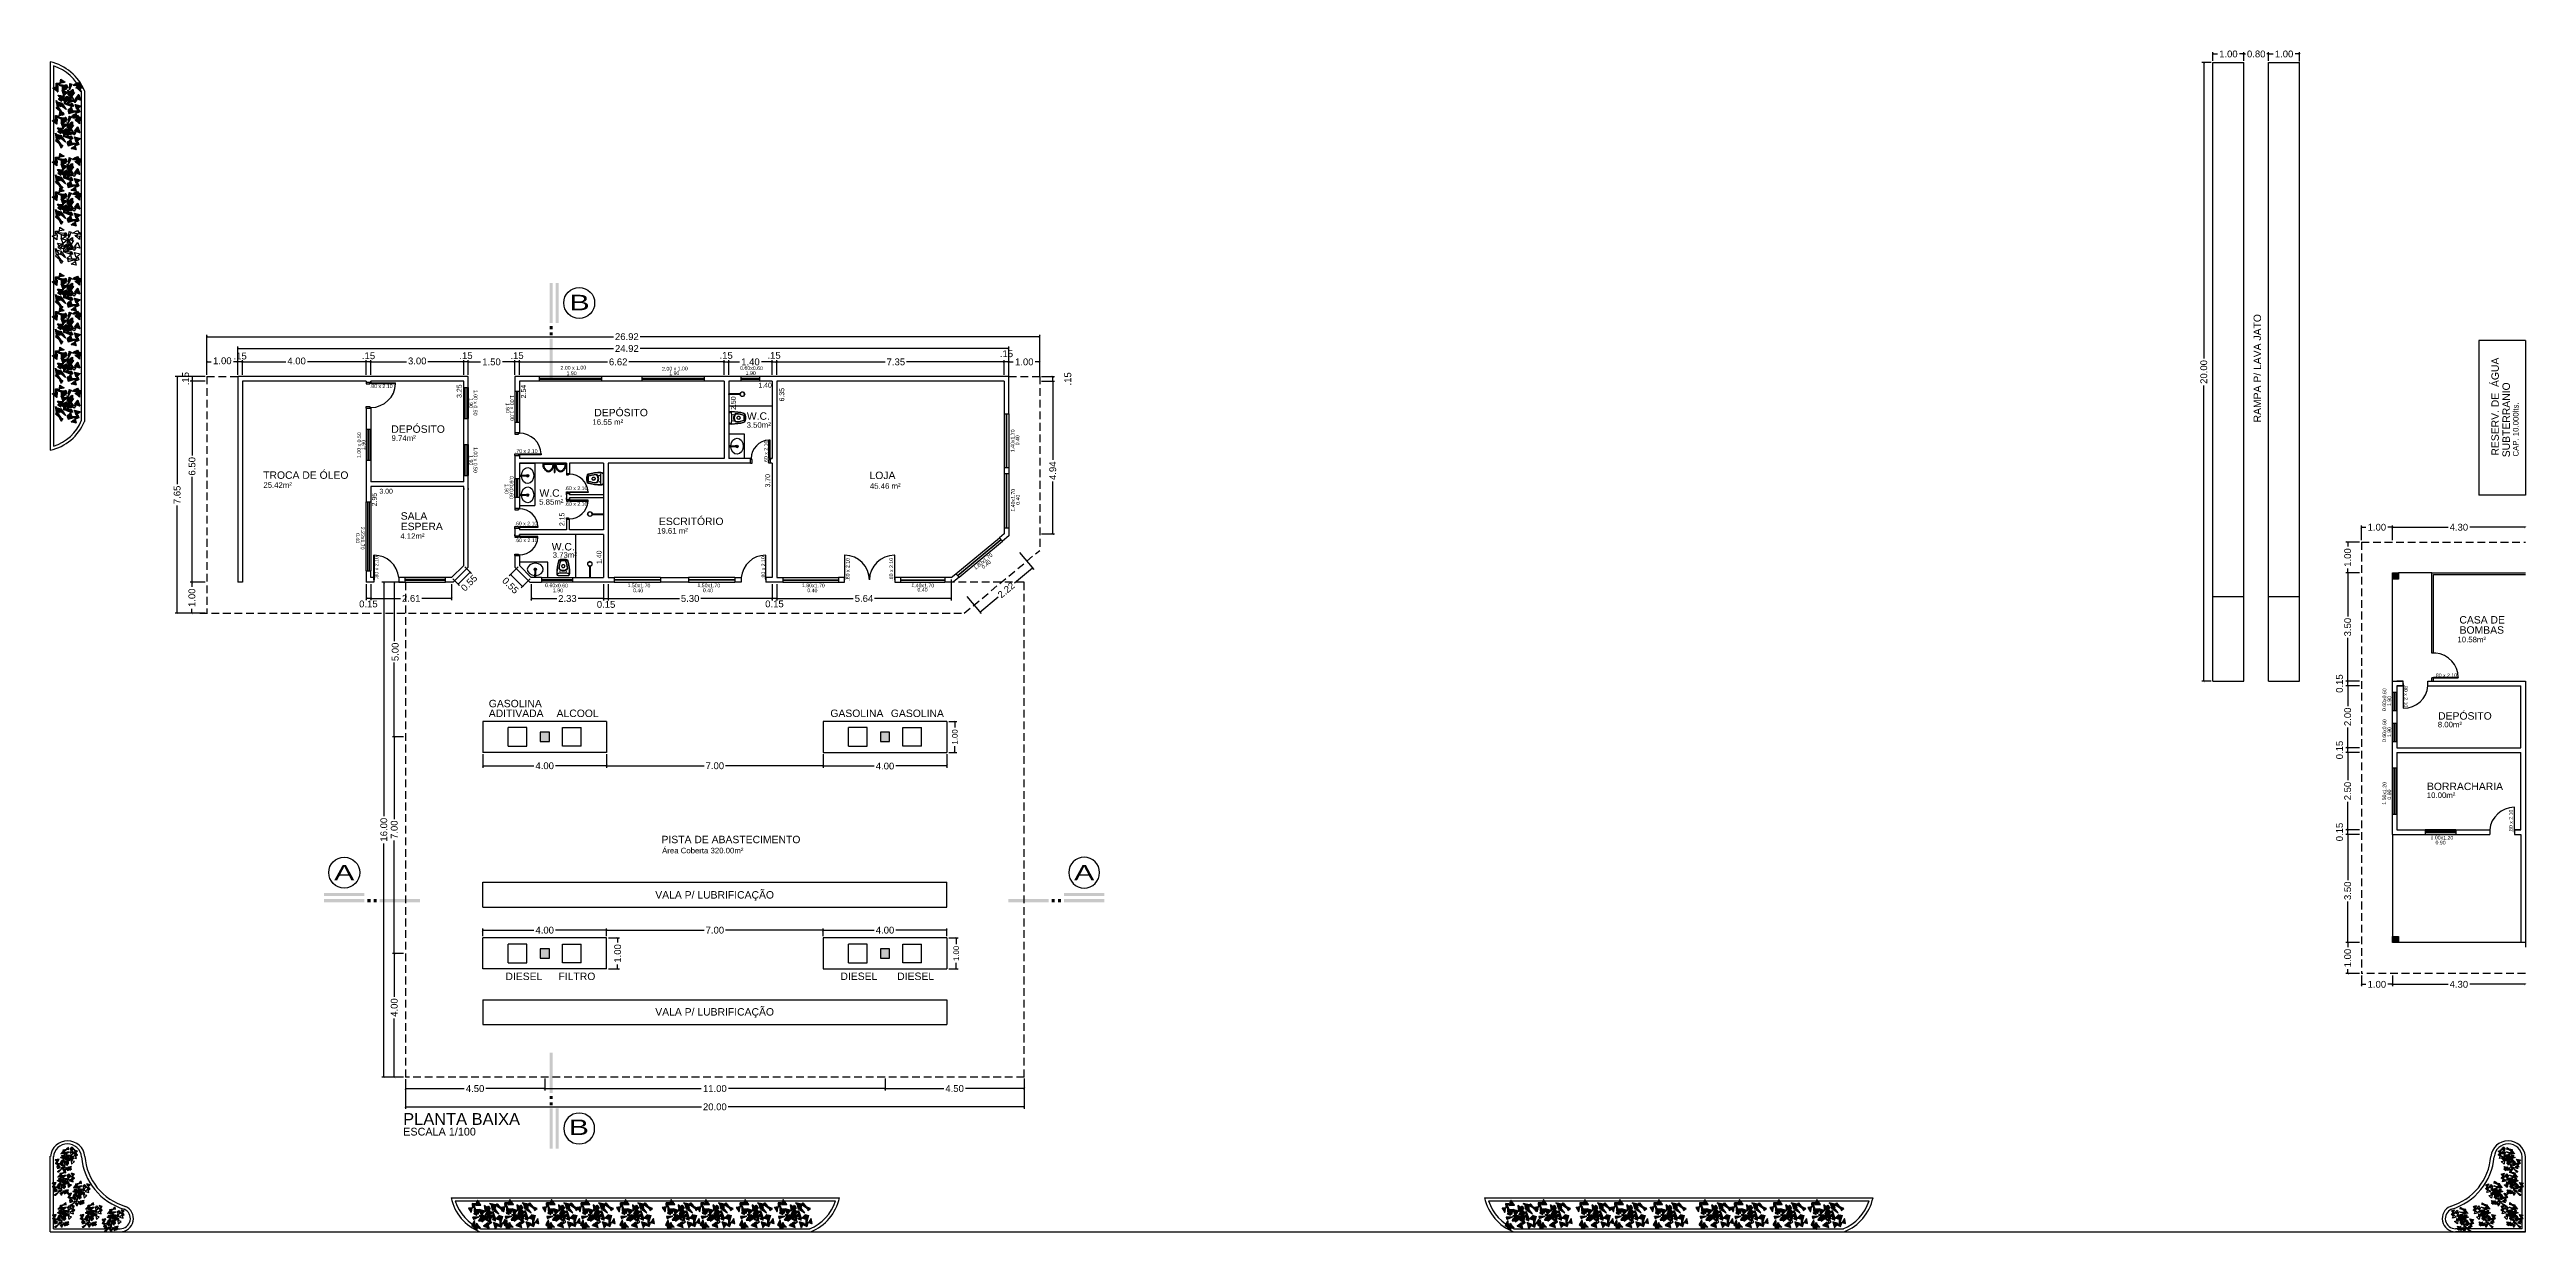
# Model space of a CAD drawing. Header units: millimetres. Extents: x 470 to 592, y 144 to 194.
# Drawn here: x 511.8 to 591.9, y 152.4 to 190.7 of the extents above; entities that cross this region are included whole.
import ezdxf
from ezdxf.enums import TextEntityAlignment as Align

# ---------------------------------------------------------------- set-up
doc = ezdxf.new("R2010")
doc.units = ezdxf.units.MM
doc.linetypes.add('HIDDEN', pattern=[0.375, 0.25, -0.125])
for name, color, linetype in [('COTA', 1, 'Continuous'), ('DETALHE', 8, 'Continuous'), ('DETALHES', 8, 'Continuous'), ('EQUIP', 7, 'Continuous'), ('EQUIP_I', 13, 'Continuous'), ('ESPEC', 2, 'Continuous'), ('JANELA', 5, 'Continuous'), ('LOUÇAS', 3, 'Continuous'), ('PAREDE', 7, 'Continuous'), ('PORTA', 3, 'Continuous'), ('REG200-290', 6, 'Continuous'), ('TELHADO', 2, 'HIDDEN'), ('TEXTO', 4, 'Continuous'), ('VEGET', 3, 'Continuous')]:
    doc.layers.add(name, color=color, linetype=linetype)
doc.styles.add('ARIAL', font='arial.ttf')
doc.styles.add('REGUA200', font='arial.ttf', dxfattribs={"width": 1.4})
doc.styles.add('SWIS721', font='swissi.ttf')
doc.dimstyles.get("Standard").update_dxf_attribs({"dimtxt": 0.13, "dimasz": 0.05, "dimexe": 0.06, "dimexo": 0.0625, "dimgap": 0.09, "dimtad": 0, "dimzin": 0, "dimdsep": 46, "dimtxsty": 'ARIAL', "dimblk1": 'DOT', "dimblk2": 'DOT', "dimsah": 1, "dimcen": 0.06, "dimclrt": 4, "dimadec": 0, "dimazin": 0, "dimtfac": 1, "dimtofl": 0, "dimtmove": 0, "dimatfit": 3, "dimldrblk": 'DOT', "dimfxl": 0, "dimtolj": 1, "dimtzin": 0, "dimarcsym": 0})
pattern_1 = [(45, (81.1508043, -592.7891398), (-0.0008838834765, 0.0008838834765), [])]
pattern_2 = [(45, (80.0998805, -592.813931), (-0.0008838834765, 0.0008838834765), [])]
pattern_3 = [(225, (1258.1900628, 634.9545972), (-0.0008838834765, 0.0008838834765), [])]
pattern_4 = [(225, (1258.1652716, 633.9036734), (-0.0008838834765, 0.0008838834765), [])]
pattern_5 = [(45, (113.5061227, -592.813931), (-0.0008838834765, 0.0008838834765), [])]
pattern_6 = [(45, (114.5570466, -592.7891398), (-0.0008838834765, 0.0008838834765), [])]

msp = doc.modelspace()

# ---------------------------------------------------------------- texts
at = {"layer": 'REG200-290', "style": 'REGUA200', "width": 1.4}
for s, p in [('B', (528.955, 182.473)), ('A', (521.349, 164.041)), ('A', (545.265, 164.041)), ('B', (528.931, 155.808))]:
    msp.add_text(s, height=0.5, dxfattribs=at).set_placement(p, align=Align.MIDDLE)
at = {"layer": 'TEXTO', "style": 'SWIS721'}
for s, height, rotation, p in [('RAMPA P/ LAVA JATO', 0.24, 90, (583.304, 178.597)), ('2.00 x 1.00', 0.12, 0.76469, (528.34, 180.298)), ('1.90', 0.12, 0.76469, (528.535, 180.123)), ('2.00 x 1.00', 0.12, 0.76469, (531.624, 180.271)), ('1.90', 0.12, 0.76469, (531.855, 180.123)), ('0.60x0.60', 0.12, 359.23531, (534.144, 180.298)), ('1.90', 0.12, 359.23531, (534.323, 180.134)), ('RESERV. DE  ÁGUA', 0.24, 90, (590.99, 177.524)), ('1.90', 0.12, 269.23531, (525.391, 179.388)), ('1.00 x 0.50', 0.12, 269.23531, (525.537, 179.648)), ('1.00 x 1.00', 0.12, 270.76469, (526.71, 179.479)), ('SUBTERRANIO', 0.24, 90, (591.348, 177.47)), ('1.90', 0.12, 270.76469, (526.571, 179.229)), ('CAP. 10.000lts.', 0.18, 90, (591.627, 177.495)), ('1.00 x 0.50', 0.12, 89.23531, (521.881, 177.446)), ('1.90', 0.12, 89.23531, (522.026, 177.705)), ('1.00 x 0.50', 0.12, 269.23531, (525.537, 177.798)), ('.60 x 2.10', 0.12, 90, (535.039, 177.272)), ('1.40x1.70', 0.12, 89.23531, (543.007, 177.633)), ('0.40', 0.12, 89.23531, (543.169, 177.854)), ('1.90', 0.12, 269.23531, (525.391, 177.538)), ('1.90', 0.12, 269.23531, (526.539, 176.609)), ('0.60x0.60', 0.12, 269.23531, (526.702, 176.861)), ('1.40x1.70', 0.12, 89.23531, (543.017, 175.712)), ('0.40', 0.12, 89.23531, (543.179, 175.933)), ('0.40', 0.12, 269.23531, (521.729, 175.017)), ('2.22x1.70', 0.12, 269.23531, (521.892, 175.223)), ('.80 x 2.10', 0.12, 90, (522.453, 173.534)), ('.80 x 2.10', 0.12, 90, (534.953, 173.534)), ('.80 x 2.10', 0.12, 90, (537.682, 173.479)), ('.80 x 2.10', 0.12, 90, (539.09, 173.479)), ('1.80x1.70', 0.12, 39.32637, (541.749, 173.821)), ('0.40', 0.12, 39.32637, (542.01, 173.854)), ('0.60x0.60', 0.12, 359.23531, (527.843, 173.271)), ('1.90', 0.12, 359.23531, (528.094, 173.108)), ('1.50x1.70', 0.12, 359.23531, (530.507, 173.271)), ('0.40', 0.12, 359.23531, (530.683, 173.108)), ('1.50x1.70', 0.12, 359.23531, (532.764, 173.271)), ('0.40', 0.12, 359.23531, (532.94, 173.108)), ('1.80x1.70', 0.12, 359.23531, (536.143, 173.271)), ('0.40', 0.12, 359.23531, (536.316, 173.108)), ('1.40x1.70', 0.12, 359.23531, (539.68, 173.271)), ('0.40', 0.12, 359.23531, (539.877, 173.128)), ('0.60x0.60', 0.12, 89.23531, (587.345, 169.262)), ('1.90', 0.12, 89.23531, (587.508, 169.424)), ('.80 x 2.10', 0.12, 270, (587.924, 170.121)), ('0.60x0.60', 0.12, 89.23531, (587.345, 168.262)), ('1.90', 0.12, 89.23531, (587.508, 168.424)), ('1.50x1.20', 0.12, 89.23531, (587.345, 166.236)), ('0.90', 0.12, 89.23531, (587.508, 166.399)), ('.80 x 2.10', 0.12, 90, (591.441, 165.341)), ('1.00x1.20', 0.12, 359.23531, (588.782, 165.116)), ('0.90', 0.12, 359.23531, (588.944, 164.953))]:
    msp.add_text(s, height=height, rotation=rotation, dxfattribs=at).set_placement(p)
for s, height, p in [('.80 x 2.10', 0.12, (522.175, 179.709)), ('DEPÓSITO', 0.24, (522.87, 178.261)), ('16.55 m²', 0.18, (529.372, 178.519)), ('DEPÓSITO', 0.24, (529.431, 178.795)), ('3.50m²', 0.18, (534.355, 178.424)), ('W.C.', 0.24, (534.363, 178.682)), ('9.74m²', 0.18, (522.878, 178)), ('TROCA DE ÓLEO', 0.24, (518.728, 176.773)), ('.70 x 2.10', 0.12, (526.862, 177.609)), ('LOJA', 0.24, (538.327, 176.765)), ('25.42m²', 0.18, (518.735, 176.481)), ('W.C.', 0.24, (527.659, 176.193)), ('.60 x 2.10', 0.12, (528.473, 176.408)), ('45.46 m²', 0.18, (538.34, 176.451)), ('SALA', 0.24, (523.175, 175.452)), ('ESPERA', 0.24, (523.175, 175.114)), ('.60 x 2.10', 0.12, (526.853, 175.267)), ('5.85m²', 0.18, (527.65, 175.935)), ('.60 x 2.10', 0.12, (528.473, 175.9)), ('ESCRITÓRIO', 0.24, (531.521, 175.278)), ('4.12m²', 0.18, (523.163, 174.833)), ('.60 x 2.10', 0.12, (526.862, 174.725)), ('W.C. ', 0.24, (528.056, 174.457)), ('19.61 m²', 0.18, (531.461, 175.002)), ('3.73m²', 0.18, (528.087, 174.22)), ('CASA DE', 0.24, (589.716, 172.095)), ('10.58m²', 0.18, (589.654, 171.487)), ('BOMBAS', 0.24, (589.723, 171.766)), ('.80 x 2.10', 0.12, (588.907, 170.362)), ('ADITIVADA', 0.24, (526.021, 169.072)), ('GASOLINA', 0.24, (526.021, 169.387)), ('ALCOOL', 0.24, (528.212, 169.072)), ('GASOLINA', 0.24, (537.062, 169.072)), ('GASOLINA', 0.24, (539.017, 169.072)), ('DEPÓSITO', 0.24, (589.029, 168.987)), ('8.00m²', 0.18, (589.018, 168.738)), ('10.00m²', 0.18, (588.663, 166.453)), ('BORRACHARIA', 0.24, (588.668, 166.709)), ('PISTA DE ABASTECIMENTO', 0.24, (531.604, 164.992)), ('Área Coberta 320.00m²', 0.18, (531.623, 164.664)), ('VALA P/ LUBRIFICAÇÃO', 0.24, (531.402, 163.202)), ('DIESEL', 0.24, (526.56, 160.567)), ('FILTRO', 0.24, (528.274, 160.567)), ('DIESEL', 0.24, (537.388, 160.57)), ('DIESEL', 0.24, (539.222, 160.57)), ('VALA P/ LUBRIFICAÇÃO', 0.24, (531.402, 159.419)), ('PLANTA BAIXA', 0.38, (523.254, 155.885)), ('ESCALA 1/100', 0.25, (523.254, 155.541))]:
    msp.add_text(s, height=height, dxfattribs=at).set_placement(p)

# ---------------------------------------------------------------- blocks, each defined once
blk = doc.blocks.new('_ArchTick')
at = {"layer": 'COTA', "color": 0, "const_width": 0.15}
blk.add_lwpolyline([(-0.5, -0.5), (0.5, 0.5)], dxfattribs=at)
blk = doc.blocks.new('*D73')
at = {"layer": 'COTA', "color": 0, "transparency": 16777216}
for p, q in [((586.489, 165.278), (586.045, 165.278)), ((586.105, 165.278), (586.105, 163.798)), ((586.105, 161.778), (586.105, 163.108)), ((586.489, 161.778), (586.045, 161.778))]:
    blk.add_line(p, q, dxfattribs=at)
at = {"layer": 'DEFPOINTS', "color": 0, "transparency": 16777216}
for p in [(586.105, 165.278), (586.549, 165.278), (586.549, 161.778)]:
    blk.add_point(p, dxfattribs=at)
at = {"layer": 'COTA', "color": 0, "transparency": 16777216, "xscale": 0.06350000000000001, "yscale": 0.06350000000000001, "zscale": 0.06350000000000001}
for p, rotation in [((586.105, 165.278), 90), ((586.105, 161.778), 270)]:
    blk.add_blockref('_ArchTick', p, dxfattribs=dict(at, rotation=rotation))
at = {"layer": 'COTA', "color": 4, "transparency": 16777216, "insert": (586.105, 163.453), "char_height": 0.22, "attachment_point": 5, "rotation": 90, "style": 'ARIAL'}
blk.add_mtext('\\A1;3.50', dxfattribs=at)
blk = doc.blocks.new('CORTE1')
at = {"color": 0, "linetype": 'ByBlock'}
blk.add_circle((0, 9.58), 5, dxfattribs=at)
at = {"color": 4, "linetype": 'ByBlock'}
for points in [[(-6.5, 2), (-6.5, 3), (6.5, 2), (6.5, 3)], [(-6.5, 0), (-6.5, 1), (6.5, 0), (6.5, 1)], [(7.5, 0), (7.5, 1), (8.5, 0), (8.5, 1)], [(9.5, 0), (9.5, 1), (10.5, 0), (10.5, 1)], [(11.5, 0), (11.5, 1), (24.5, 0), (24.5, 1)]]:
    blk.add_solid(points, dxfattribs=at)
blk = doc.blocks.new('*D74')
at = {"layer": 'COTA', "color": 0, "transparency": 16777216}
for p, q in [((523.046, 173.428), (522.569, 173.428)), ((522.629, 173.428), (522.629, 165.87)), ((522.629, 157.428), (522.629, 164.985)), ((523.046, 157.428), (522.569, 157.428))]:
    blk.add_line(p, q, dxfattribs=at)
at = {"layer": 'DEFPOINTS', "color": 0, "transparency": 16777216}
for p in [(522.629, 173.428), (523.106, 173.428), (523.106, 157.428)]:
    blk.add_point(p, dxfattribs=at)
at = {"layer": 'COTA', "color": 0, "transparency": 16777216, "xscale": 0.06350000000000001, "yscale": 0.06350000000000001, "zscale": 0.06350000000000001}
for p, rotation in [((522.629, 173.428), 90), ((522.629, 157.428), 270)]:
    blk.add_blockref('_ArchTick', p, dxfattribs=dict(at, rotation=rotation))
at = {"layer": 'COTA', "color": 4, "transparency": 16777216, "insert": (522.629, 165.428), "char_height": 0.22, "attachment_point": 5, "rotation": 90, "style": 'ARIAL'}
blk.add_mtext('\\A1;16.00', dxfattribs=at)
blk = doc.blocks.new('*D75')
at = {"layer": 'COTA', "color": 0, "transparency": 16777216}
for p, q in [((523.268, 168.428), (522.905, 168.428)), ((522.965, 168.428), (522.965, 165.772)), ((522.965, 161.428), (522.965, 165.083)), ((523.268, 161.428), (522.905, 161.428))]:
    blk.add_line(p, q, dxfattribs=at)
at = {"layer": 'DEFPOINTS', "color": 0, "transparency": 16777216}
for p in [(523.328, 168.428), (522.965, 161.428), (523.328, 161.428)]:
    blk.add_point(p, dxfattribs=at)
at = {"layer": 'COTA', "color": 0, "transparency": 16777216, "xscale": 0.06350000000000001, "yscale": 0.06350000000000001, "zscale": 0.06350000000000001}
for p, rotation in [((522.965, 168.428), 90), ((522.965, 161.428), 270)]:
    blk.add_blockref('_ArchTick', p, dxfattribs=dict(at, rotation=rotation))
at = {"layer": 'COTA', "color": 4, "transparency": 16777216, "insert": (522.965, 165.428), "char_height": 0.22, "attachment_point": 5, "rotation": 90, "style": 'ARIAL'}
blk.add_mtext('\\A1;7.00', dxfattribs=at)
blk = doc.blocks.new('*D76')
at = {"layer": 'COTA', "color": 0, "transparency": 16777216}
for p, q in [((527.828, 157.385), (527.828, 156.998)), ((527.828, 157.058), (532.886, 157.058)), ((538.828, 157.058), (533.77, 157.058)), ((538.828, 157.385), (538.828, 156.998))]:
    blk.add_line(p, q, dxfattribs=at)
at = {"layer": 'DEFPOINTS', "color": 0, "transparency": 16777216}
for p in [(527.828, 157.445), (527.828, 157.058), (538.828, 157.445)]:
    blk.add_point(p, dxfattribs=at)
at = {"layer": 'COTA', "color": 0, "transparency": 16777216, "xscale": 0.06350000000000001, "yscale": 0.06350000000000001, "zscale": 0.06350000000000001, "rotation": 180}
blk.add_blockref('_ArchTick', (527.828, 157.058), dxfattribs=at)
at = {"layer": 'COTA', "color": 0, "transparency": 16777216, "xscale": 0.06350000000000001, "yscale": 0.06350000000000001, "zscale": 0.06350000000000001}
blk.add_blockref('_ArchTick', (538.828, 157.058), dxfattribs=at)
at = {"layer": 'COTA', "color": 4, "transparency": 16777216, "insert": (533.328, 157.058), "char_height": 0.22, "attachment_point": 5, "style": 'ARIAL'}
blk.add_mtext('\\A1;11.00', dxfattribs=at)
blk = doc.blocks.new('*D77')
at = {"layer": 'COTA', "color": 0, "transparency": 16777216}
for p, q in [((529.828, 162.048), (529.828, 162.239)), ((529.828, 162.179), (532.983, 162.179)), ((536.828, 162.179), (533.672, 162.179)), ((536.828, 161.988), (536.828, 162.239))]:
    blk.add_line(p, q, dxfattribs=at)
at = {"layer": 'DEFPOINTS', "color": 0, "transparency": 16777216}
for p in [(529.828, 161.988), (536.828, 162.179), (536.828, 161.928)]:
    blk.add_point(p, dxfattribs=at)
at = {"layer": 'COTA', "color": 0, "transparency": 16777216, "xscale": 0.06350000000000001, "yscale": 0.06350000000000001, "zscale": 0.06350000000000001, "rotation": 180}
blk.add_blockref('_ArchTick', (529.828, 162.179), dxfattribs=at)
at = {"layer": 'COTA', "color": 0, "transparency": 16777216, "xscale": 0.06350000000000001, "yscale": 0.06350000000000001, "zscale": 0.06350000000000001}
blk.add_blockref('_ArchTick', (536.828, 162.179), dxfattribs=at)
at = {"layer": 'COTA', "color": 4, "transparency": 16777216, "insert": (533.328, 162.179), "char_height": 0.22, "attachment_point": 5, "style": 'ARIAL'}
blk.add_mtext('\\A1;7.00', dxfattribs=at)
blk = doc.blocks.new('*D78')
at = {"layer": 'COTA', "color": 0, "transparency": 16777216}
for p, q in [((523.328, 157.368), (523.328, 156.407)), ((543.328, 157.385), (543.328, 156.407)), ((523.328, 156.467), (532.895, 156.467)), ((543.328, 156.467), (533.761, 156.467))]:
    blk.add_line(p, q, dxfattribs=at)
at = {"layer": 'DEFPOINTS', "color": 0, "transparency": 16777216}
for p in [(523.328, 157.428), (543.328, 157.445), (543.328, 156.467)]:
    blk.add_point(p, dxfattribs=at)
at = {"layer": 'COTA', "color": 0, "transparency": 16777216, "xscale": 0.06350000000000001, "yscale": 0.06350000000000001, "zscale": 0.06350000000000001, "rotation": 180}
blk.add_blockref('_ArchTick', (523.328, 156.467), dxfattribs=at)
at = {"layer": 'COTA', "color": 0, "transparency": 16777216, "xscale": 0.06350000000000001, "yscale": 0.06350000000000001, "zscale": 0.06350000000000001}
blk.add_blockref('_ArchTick', (543.328, 156.467), dxfattribs=at)
at = {"layer": 'COTA', "color": 4, "transparency": 16777216, "insert": (533.328, 156.467), "char_height": 0.22, "attachment_point": 5, "style": 'ARIAL'}
blk.add_mtext('\\A1;20.00', dxfattribs=at)
blk = doc.blocks.new('*D79')
at = {"layer": 'COTA', "color": 0, "transparency": 16777216}
for p, q in [((523.328, 157.368), (523.328, 156.998)), ((523.328, 157.058), (525.228, 157.058)), ((527.828, 157.058), (525.928, 157.058)), ((527.828, 157.385), (527.828, 156.998))]:
    blk.add_line(p, q, dxfattribs=at)
at = {"layer": 'DEFPOINTS', "color": 0, "transparency": 16777216}
for p in [(523.328, 157.428), (523.328, 157.058), (527.828, 157.445)]:
    blk.add_point(p, dxfattribs=at)
at = {"layer": 'COTA', "color": 0, "transparency": 16777216, "xscale": 0.06350000000000001, "yscale": 0.06350000000000001, "zscale": 0.06350000000000001, "rotation": 180}
blk.add_blockref('_ArchTick', (523.328, 157.058), dxfattribs=at)
at = {"layer": 'COTA', "color": 0, "transparency": 16777216, "xscale": 0.06350000000000001, "yscale": 0.06350000000000001, "zscale": 0.06350000000000001}
blk.add_blockref('_ArchTick', (527.828, 157.058), dxfattribs=at)
at = {"layer": 'COTA', "color": 4, "transparency": 16777216, "insert": (525.578, 157.058), "char_height": 0.22, "attachment_point": 5, "style": 'ARIAL'}
blk.add_mtext('\\A1;4.50', dxfattribs=at)
blk = doc.blocks.new('*D80')
at = {"layer": 'COTA', "color": 0, "transparency": 16777216}
for p, q in [((523.268, 161.428), (522.905, 161.428)), ((522.965, 161.428), (522.965, 160.027)), ((522.965, 157.428), (522.965, 159.328)), ((523.268, 157.428), (522.905, 157.428))]:
    blk.add_line(p, q, dxfattribs=at)
at = {"layer": 'DEFPOINTS', "color": 0, "transparency": 16777216}
for p in [(523.328, 161.428), (522.965, 157.428), (523.328, 157.428)]:
    blk.add_point(p, dxfattribs=at)
at = {"layer": 'COTA', "color": 0, "transparency": 16777216, "xscale": 0.06350000000000001, "yscale": 0.06350000000000001, "zscale": 0.06350000000000001}
for p, rotation in [((522.965, 161.428), 90), ((522.965, 157.428), 270)]:
    blk.add_blockref('_ArchTick', p, dxfattribs=dict(at, rotation=rotation))
at = {"layer": 'COTA', "color": 4, "transparency": 16777216, "insert": (522.965, 159.678), "char_height": 0.22, "attachment_point": 5, "rotation": 90, "style": 'ARIAL'}
blk.add_mtext('\\A1;4.00', dxfattribs=at)
blk = doc.blocks.new('*D81')
at = {"layer": 'COTA', "color": 0, "transparency": 16777216}
for p, q in [((529.888, 161.928), (530.246, 161.928)), ((530.186, 161.928), (530.186, 161.784)), ((529.888, 160.928), (530.246, 160.928)), ((530.186, 160.928), (530.186, 161.071))]:
    blk.add_line(p, q, dxfattribs=at)
at = {"layer": 'DEFPOINTS', "color": 0, "transparency": 16777216}
for p in [(529.828, 161.928), (530.186, 161.928), (529.828, 160.928)]:
    blk.add_point(p, dxfattribs=at)
at = {"layer": 'COTA', "color": 0, "transparency": 16777216, "xscale": 0.06350000000000001, "yscale": 0.06350000000000001, "zscale": 0.06350000000000001}
for p, rotation in [((530.186, 161.928), 90), ((530.186, 160.928), 270)]:
    blk.add_blockref('_ArchTick', p, dxfattribs=dict(at, rotation=rotation))
at = {"layer": 'COTA', "color": 4, "transparency": 16777216, "insert": (530.186, 161.428), "char_height": 0.22, "attachment_point": 5, "rotation": 90, "style": 'ARIAL'}
blk.add_mtext('\\A1;1.00', dxfattribs=at)
blk = doc.blocks.new('*D82')
at = {"layer": 'COTA', "color": 0, "transparency": 16777216}
for p, q in [((525.828, 161.988), (525.828, 162.239)), ((525.828, 162.179), (527.478, 162.179)), ((529.828, 162.179), (528.178, 162.179)), ((529.828, 161.988), (529.828, 162.239))]:
    blk.add_line(p, q, dxfattribs=at)
at = {"layer": 'DEFPOINTS', "color": 0, "transparency": 16777216}
for p in [(525.828, 161.928), (529.828, 162.179), (529.828, 161.928)]:
    blk.add_point(p, dxfattribs=at)
at = {"layer": 'COTA', "color": 0, "transparency": 16777216, "xscale": 0.06350000000000001, "yscale": 0.06350000000000001, "zscale": 0.06350000000000001, "rotation": 180}
blk.add_blockref('_ArchTick', (525.828, 162.179), dxfattribs=at)
at = {"layer": 'COTA', "color": 0, "transparency": 16777216, "xscale": 0.06350000000000001, "yscale": 0.06350000000000001, "zscale": 0.06350000000000001}
blk.add_blockref('_ArchTick', (529.828, 162.179), dxfattribs=at)
at = {"layer": 'COTA', "color": 4, "transparency": 16777216, "insert": (527.828, 162.179), "char_height": 0.22, "attachment_point": 5, "style": 'ARIAL'}
blk.add_mtext('\\A1;4.00', dxfattribs=at)
blk = doc.blocks.new('*D83')
at = {"layer": 'COTA', "color": 0, "transparency": 16777216}
for p, q in [((538.828, 157.385), (538.828, 156.998)), ((538.828, 157.058), (540.728, 157.058)), ((543.328, 157.058), (541.428, 157.058)), ((543.328, 157.385), (543.328, 156.998))]:
    blk.add_line(p, q, dxfattribs=at)
at = {"layer": 'DEFPOINTS', "color": 0, "transparency": 16777216}
for p in [(538.828, 157.445), (538.828, 157.058), (543.328, 157.445)]:
    blk.add_point(p, dxfattribs=at)
at = {"layer": 'COTA', "color": 0, "transparency": 16777216, "xscale": 0.06350000000000001, "yscale": 0.06350000000000001, "zscale": 0.06350000000000001, "rotation": 180}
blk.add_blockref('_ArchTick', (538.828, 157.058), dxfattribs=at)
at = {"layer": 'COTA', "color": 0, "transparency": 16777216, "xscale": 0.06350000000000001, "yscale": 0.06350000000000001, "zscale": 0.06350000000000001}
blk.add_blockref('_ArchTick', (543.328, 157.058), dxfattribs=at)
at = {"layer": 'COTA', "color": 4, "transparency": 16777216, "insert": (541.078, 157.058), "char_height": 0.22, "attachment_point": 5, "style": 'ARIAL'}
blk.add_mtext('\\A1;4.50', dxfattribs=at)
blk = doc.blocks.new('*D84')
at = {"layer": 'COTA', "color": 0, "transparency": 16777216}
for p, q in [((540.888, 161.928), (541.19, 161.928)), ((541.13, 161.928), (541.13, 161.73)), ((540.888, 160.928), (541.19, 160.928)), ((541.13, 160.928), (541.13, 161.125))]:
    blk.add_line(p, q, dxfattribs=at)
at = {"layer": 'DEFPOINTS', "color": 0, "transparency": 16777216}
for p in [(540.828, 161.928), (540.828, 160.928), (541.13, 160.928)]:
    blk.add_point(p, dxfattribs=at)
at = {"layer": 'COTA', "color": 0, "transparency": 16777216, "xscale": 0.06350000000000001, "yscale": 0.06350000000000001, "zscale": 0.06350000000000001}
for p, rotation in [((541.13, 161.928), 90), ((541.13, 160.928), 270)]:
    blk.add_blockref('_ArchTick', p, dxfattribs=dict(at, rotation=rotation))
at = {"layer": 'COTA', "color": 4, "transparency": 16777216, "insert": (541.13, 161.428), "char_height": 0.18, "attachment_point": 5, "rotation": 90, "style": 'ARIAL'}
blk.add_mtext('\\A1;1.00', dxfattribs=at)
blk = doc.blocks.new('*D85')
at = {"layer": 'COTA', "color": 0, "transparency": 16777216}
for p, q in [((536.828, 161.988), (536.828, 162.239)), ((536.828, 162.179), (538.478, 162.179)), ((540.828, 162.179), (539.178, 162.179)), ((540.828, 161.988), (540.828, 162.239))]:
    blk.add_line(p, q, dxfattribs=at)
at = {"layer": 'DEFPOINTS', "color": 0, "transparency": 16777216}
for p in [(536.828, 161.928), (540.828, 162.179), (540.828, 161.928)]:
    blk.add_point(p, dxfattribs=at)
at = {"layer": 'COTA', "color": 0, "transparency": 16777216, "xscale": 0.06350000000000001, "yscale": 0.06350000000000001, "zscale": 0.06350000000000001, "rotation": 180}
blk.add_blockref('_ArchTick', (536.828, 162.179), dxfattribs=at)
at = {"layer": 'COTA', "color": 0, "transparency": 16777216, "xscale": 0.06350000000000001, "yscale": 0.06350000000000001, "zscale": 0.06350000000000001}
blk.add_blockref('_ArchTick', (540.828, 162.179), dxfattribs=at)
at = {"layer": 'COTA', "color": 4, "transparency": 16777216, "insert": (538.828, 162.179), "char_height": 0.22, "attachment_point": 5, "style": 'ARIAL'}
blk.add_mtext('\\A1;4.00', dxfattribs=at)
blk = doc.blocks.new('*D86')
at = {"layer": 'COTA', "color": 0, "transparency": 16777216}
for p, q in [((535.329, 180.138), (535.329, 180.613)), ((535.329, 180.553), (538.833, 180.553)), ((542.679, 180.553), (539.524, 180.553)), ((542.679, 180.138), (542.679, 180.613))]:
    blk.add_line(p, q, dxfattribs=at)
at = {"layer": 'DEFPOINTS', "color": 0, "transparency": 16777216}
for p in [(535.329, 180.553), (535.329, 180.078), (542.679, 180.078)]:
    blk.add_point(p, dxfattribs=at)
at = {"layer": 'COTA', "color": 0, "transparency": 16777216, "xscale": 0.06350000000000001, "yscale": 0.06350000000000001, "zscale": 0.06350000000000001, "rotation": 180}
blk.add_blockref('_ArchTick', (535.329, 180.553), dxfattribs=at)
at = {"layer": 'COTA', "color": 0, "transparency": 16777216, "xscale": 0.06350000000000001, "yscale": 0.06350000000000001, "zscale": 0.06350000000000001}
blk.add_blockref('_ArchTick', (542.679, 180.553), dxfattribs=at)
at = {"layer": 'COTA', "color": 4, "transparency": 16777216, "insert": (539.179, 180.553), "char_height": 0.22, "attachment_point": 5, "style": 'ARIAL'}
blk.add_mtext('\\A1;7.35', dxfattribs=at)
blk = doc.blocks.new('*D87')
at = {"layer": 'COTA', "color": 0, "transparency": 16777216}
for p, q in [((535.329, 173.368), (535.329, 172.843)), ((540.966, 173.518), (540.966, 172.843)), ((535.329, 172.903), (537.802, 172.903)), ((540.966, 172.903), (538.493, 172.903))]:
    blk.add_line(p, q, dxfattribs=at)
at = {"layer": 'DEFPOINTS', "color": 0, "transparency": 16777216}
for p in [(535.329, 173.428), (540.966, 173.578), (535.329, 172.903)]:
    blk.add_point(p, dxfattribs=at)
at = {"layer": 'COTA', "color": 0, "transparency": 16777216, "xscale": 0.06350000000000001, "yscale": 0.06350000000000001, "zscale": 0.06350000000000001, "rotation": 180}
blk.add_blockref('_ArchTick', (535.329, 172.903), dxfattribs=at)
at = {"layer": 'COTA', "color": 0, "transparency": 16777216, "xscale": 0.06350000000000001, "yscale": 0.06350000000000001, "zscale": 0.06350000000000001}
blk.add_blockref('_ArchTick', (540.966, 172.903), dxfattribs=at)
at = {"layer": 'COTA', "color": 4, "transparency": 16777216, "insert": (538.148, 172.903), "char_height": 0.22, "attachment_point": 5, "style": 'ARIAL'}
blk.add_mtext('\\A1;5.64', dxfattribs=at)
blk = doc.blocks.new('*D88')
at = {"layer": 'COTA', "color": 0, "transparency": 16777216}
for p, q in [((529.828, 167.868), (529.828, 167.434)), ((529.828, 167.494), (532.983, 167.494)), ((536.828, 167.494), (533.672, 167.494)), ((536.828, 167.868), (536.828, 167.434))]:
    blk.add_line(p, q, dxfattribs=at)
at = {"layer": 'DEFPOINTS', "color": 0, "transparency": 16777216}
for p in [(529.828, 167.928), (536.828, 167.928), (536.828, 167.494)]:
    blk.add_point(p, dxfattribs=at)
at = {"layer": 'COTA', "color": 0, "transparency": 16777216, "xscale": 0.06350000000000001, "yscale": 0.06350000000000001, "zscale": 0.06350000000000001, "rotation": 180}
blk.add_blockref('_ArchTick', (529.828, 167.494), dxfattribs=at)
at = {"layer": 'COTA', "color": 0, "transparency": 16777216, "xscale": 0.06350000000000001, "yscale": 0.06350000000000001, "zscale": 0.06350000000000001}
blk.add_blockref('_ArchTick', (536.828, 167.494), dxfattribs=at)
at = {"layer": 'COTA', "color": 4, "transparency": 16777216, "insert": (533.328, 167.494), "char_height": 0.22, "attachment_point": 5, "style": 'ARIAL'}
blk.add_mtext('\\A1;7.00', dxfattribs=at)
blk = doc.blocks.new('*D89')
at = {"layer": 'COTA', "color": 0, "transparency": 16777216}
for p, q in [((517.909, 180.138), (517.909, 181.046)), ((517.909, 180.986), (530.052, 180.986)), ((542.829, 180.986), (530.916, 180.986)), ((542.829, 180.078), (542.829, 181.046))]:
    blk.add_line(p, q, dxfattribs=at)
at = {"layer": 'DEFPOINTS', "color": 0, "transparency": 16777216}
for p in [(517.909, 180.986), (517.909, 180.078), (542.829, 180.018)]:
    blk.add_point(p, dxfattribs=at)
at = {"layer": 'COTA', "color": 0, "transparency": 16777216, "xscale": 0.06350000000000001, "yscale": 0.06350000000000001, "zscale": 0.06350000000000001, "rotation": 180}
blk.add_blockref('_ArchTick', (517.909, 180.986), dxfattribs=at)
at = {"layer": 'COTA', "color": 0, "transparency": 16777216, "xscale": 0.06350000000000001, "yscale": 0.06350000000000001, "zscale": 0.06350000000000001}
blk.add_blockref('_ArchTick', (542.829, 180.986), dxfattribs=at)
at = {"layer": 'COTA', "color": 4, "transparency": 16777216, "insert": (530.484, 180.986), "char_height": 0.22, "attachment_point": 5, "style": 'ARIAL'}
blk.add_mtext('\\A1;24.92', dxfattribs=at)
blk = doc.blocks.new('*D90')
at = {"layer": 'COTA', "color": 0, "transparency": 16777216}
for p, q in [((516.909, 180.138), (516.909, 181.428)), ((516.909, 181.368), (530.052, 181.368)), ((543.829, 181.368), (530.916, 181.368)), ((543.829, 180.078), (543.829, 181.428))]:
    blk.add_line(p, q, dxfattribs=at)
at = {"layer": 'DEFPOINTS', "color": 0, "transparency": 16777216}
for p in [(516.909, 181.368), (516.909, 180.078), (543.829, 180.018)]:
    blk.add_point(p, dxfattribs=at)
at = {"layer": 'COTA', "color": 0, "transparency": 16777216, "xscale": 0.06350000000000001, "yscale": 0.06350000000000001, "zscale": 0.06350000000000001, "rotation": 180}
blk.add_blockref('_ArchTick', (516.909, 181.368), dxfattribs=at)
at = {"layer": 'COTA', "color": 0, "transparency": 16777216, "xscale": 0.06350000000000001, "yscale": 0.06350000000000001, "zscale": 0.06350000000000001}
blk.add_blockref('_ArchTick', (543.829, 181.368), dxfattribs=at)
at = {"layer": 'COTA', "color": 4, "transparency": 16777216, "insert": (530.484, 181.368), "char_height": 0.22, "attachment_point": 5, "style": 'ARIAL'}
blk.add_mtext('\\A1;26.92', dxfattribs=at)
blk = doc.blocks.new('*D91')
at = {"layer": 'COTA', "color": 0, "transparency": 16777216}
for p, q in [((522.209, 180.138), (522.209, 180.613)), ((522.209, 180.553), (523.363, 180.553)), ((525.209, 180.553), (524.054, 180.553)), ((525.209, 180.138), (525.209, 180.613))]:
    blk.add_line(p, q, dxfattribs=at)
at = {"layer": 'DEFPOINTS', "color": 0, "transparency": 16777216}
for p in [(522.209, 180.553), (522.209, 180.078), (525.209, 180.078)]:
    blk.add_point(p, dxfattribs=at)
at = {"layer": 'COTA', "color": 0, "transparency": 16777216, "xscale": 0.06350000000000001, "yscale": 0.06350000000000001, "zscale": 0.06350000000000001}
for p, rotation in [((522.209, 180.553), 179.9999999999979), ((525.209, 180.553), 359.9999999999978)]:
    blk.add_blockref('_ArchTick', p, dxfattribs=dict(at, rotation=rotation))
at = {"layer": 'COTA', "color": 4, "transparency": 16777216, "insert": (523.709, 180.583), "char_height": 0.22, "attachment_point": 5, "style": 'ARIAL'}
blk.add_mtext('\\A1;3.00', dxfattribs=at)
blk = doc.blocks.new('*D92')
at = {"layer": 'DEFPOINTS', "color": 0, "transparency": 16777216}
for p in [(522.209, 176.528), (522.209, 176.229), (525.209, 176.528)]:
    blk.add_point(p, dxfattribs=at)
at = {"layer": 'COTA', "color": 4, "transparency": 16777216, "insert": (522.703, 176.371), "char_height": 0.16, "attachment_point": 5, "style": 'ARIAL'}
blk.add_mtext('\\A1;3.00', dxfattribs=at)
blk = doc.blocks.new('*D93')
at = {"layer": 'COTA', "color": 0, "transparency": 16777216}
for p, q in [((522.209, 173.368), (522.209, 172.846)), ((524.821, 173.368), (524.821, 172.846)), ((522.209, 172.906), (523.172, 172.906)), ((524.821, 172.906), (523.858, 172.906))]:
    blk.add_line(p, q, dxfattribs=at)
at = {"layer": 'DEFPOINTS', "color": 0, "transparency": 16777216}
for p in [(522.209, 173.428), (524.821, 173.428), (522.209, 172.906)]:
    blk.add_point(p, dxfattribs=at)
at = {"layer": 'COTA', "color": 0, "transparency": 16777216, "xscale": 0.06350000000000001, "yscale": 0.06350000000000001, "zscale": 0.06350000000000001, "rotation": 180}
blk.add_blockref('_ArchTick', (522.209, 172.906), dxfattribs=at)
at = {"layer": 'COTA', "color": 0, "transparency": 16777216, "xscale": 0.06350000000000001, "yscale": 0.06350000000000001, "zscale": 0.06350000000000001}
blk.add_blockref('_ArchTick', (524.821, 172.906), dxfattribs=at)
at = {"layer": 'COTA', "color": 4, "transparency": 16777216, "insert": (523.515, 172.906), "char_height": 0.22, "attachment_point": 5, "style": 'ARIAL'}
blk.add_mtext('\\A1;2.61', dxfattribs=at)
blk = doc.blocks.new('*D94')
at = {"layer": 'COTA', "color": 0, "transparency": 16777216}
for p, q in [((516.849, 180.078), (515.888, 180.078)), ((515.948, 180.078), (515.948, 176.598)), ((515.948, 172.428), (515.948, 175.907)), ((516.849, 172.428), (515.888, 172.428))]:
    blk.add_line(p, q, dxfattribs=at)
at = {"layer": 'DEFPOINTS', "color": 0, "transparency": 16777216}
for p in [(516.909, 180.078), (515.948, 172.428), (516.909, 172.428)]:
    blk.add_point(p, dxfattribs=at)
at = {"layer": 'COTA', "color": 0, "transparency": 16777216, "xscale": 0.06350000000000001, "yscale": 0.06350000000000001, "zscale": 0.06350000000000001}
for p, rotation in [((515.948, 180.078), 90), ((515.948, 172.428), 270)]:
    blk.add_blockref('_ArchTick', p, dxfattribs=dict(at, rotation=rotation))
at = {"layer": 'COTA', "color": 4, "transparency": 16777216, "insert": (515.948, 176.253), "char_height": 0.22, "attachment_point": 5, "rotation": 90, "style": 'ARIAL'}
blk.add_mtext('\\A1;7.65', dxfattribs=at)
blk = doc.blocks.new('*D95')
at = {"layer": 'COTA', "color": 0, "transparency": 16777216}
for p, q in [((516.849, 180.078), (516.369, 180.078)), ((516.849, 179.928), (516.369, 179.928)), ((516.429, 180.078), (516.429, 179.928))]:
    blk.add_line(p, q, dxfattribs=at)
at = {"layer": 'DEFPOINTS', "color": 0, "transparency": 16777216}
for p in [(516.429, 179.928), (516.909, 180.078), (516.909, 179.928)]:
    blk.add_point(p, dxfattribs=at)
at = {"layer": 'COTA', "color": 0, "transparency": 16777216, "xscale": 0.06350000000000001, "yscale": 0.06350000000000001, "zscale": 0.06350000000000001}
for p, rotation in [((516.429, 180.078), 90), ((516.429, 179.928), 270)]:
    blk.add_blockref('_ArchTick', p, dxfattribs=dict(at, rotation=rotation))
at = {"layer": 'COTA', "color": 4, "transparency": 16777216, "insert": (516.22, 180.012), "char_height": 0.22, "attachment_point": 5, "rotation": 90, "style": 'ARIAL'}
blk.add_mtext('\\A1;.15', dxfattribs=at)
blk = doc.blocks.new('*D96')
at = {"layer": 'COTA', "color": 0, "transparency": 16777216}
for p, q in [((516.852, 173.428), (516.365, 173.428)), ((516.425, 173.428), (516.425, 173.284)), ((516.852, 172.428), (516.365, 172.428)), ((516.425, 172.428), (516.425, 172.571))]:
    blk.add_line(p, q, dxfattribs=at)
at = {"layer": 'DEFPOINTS', "color": 0, "transparency": 16777216}
for p in [(516.912, 173.428), (516.425, 172.428), (516.912, 172.428)]:
    blk.add_point(p, dxfattribs=at)
at = {"layer": 'COTA', "color": 0, "transparency": 16777216, "xscale": 0.06350000000000001, "yscale": 0.06350000000000001, "zscale": 0.06350000000000001}
for p, rotation in [((516.425, 173.428), 90), ((516.425, 172.428), 270)]:
    blk.add_blockref('_ArchTick', p, dxfattribs=dict(at, rotation=rotation))
at = {"layer": 'COTA', "color": 4, "transparency": 16777216, "insert": (516.425, 172.928), "char_height": 0.22, "attachment_point": 5, "rotation": 90, "style": 'ARIAL'}
blk.add_mtext('\\A1;1.00', dxfattribs=at)
blk = doc.blocks.new('*D97')
at = {"layer": 'COTA', "color": 0, "transparency": 16777216}
for p, q in [((516.849, 179.928), (516.369, 179.928)), ((516.429, 179.928), (516.429, 177.523)), ((516.429, 173.428), (516.429, 176.832)), ((516.849, 173.428), (516.369, 173.428))]:
    blk.add_line(p, q, dxfattribs=at)
at = {"layer": 'DEFPOINTS', "color": 0, "transparency": 16777216}
for p in [(516.909, 179.928), (516.429, 173.428), (516.909, 173.428)]:
    blk.add_point(p, dxfattribs=at)
at = {"layer": 'COTA', "color": 0, "transparency": 16777216, "xscale": 0.06350000000000001, "yscale": 0.06350000000000001, "zscale": 0.06350000000000001}
for p, rotation in [((516.429, 179.928), 90), ((516.429, 173.428), 270)]:
    blk.add_blockref('_ArchTick', p, dxfattribs=dict(at, rotation=rotation))
at = {"layer": 'COTA', "color": 4, "transparency": 16777216, "insert": (516.429, 177.178), "char_height": 0.22, "attachment_point": 5, "rotation": 90, "style": 'ARIAL'}
blk.add_mtext('\\A1;6.50', dxfattribs=at)
blk = doc.blocks.new('*D98')
at = {"layer": 'COTA', "color": 0, "transparency": 16777216}
for p, q in [((523.268, 173.428), (522.905, 173.428)), ((522.965, 173.428), (522.965, 171.523)), ((522.965, 168.428), (522.965, 170.832)), ((523.268, 168.428), (522.905, 168.428))]:
    blk.add_line(p, q, dxfattribs=at)
at = {"layer": 'DEFPOINTS', "color": 0, "transparency": 16777216}
for p in [(523.328, 173.428), (522.965, 168.428), (523.328, 168.428)]:
    blk.add_point(p, dxfattribs=at)
at = {"layer": 'COTA', "color": 0, "transparency": 16777216, "xscale": 0.06350000000000001, "yscale": 0.06350000000000001, "zscale": 0.06350000000000001}
for p, rotation in [((522.965, 173.428), 90), ((522.965, 168.428), 270)]:
    blk.add_blockref('_ArchTick', p, dxfattribs=dict(at, rotation=rotation))
at = {"layer": 'COTA', "color": 4, "transparency": 16777216, "insert": (522.996, 171.178), "char_height": 0.22, "attachment_point": 5, "rotation": 90, "style": 'ARIAL'}
blk.add_mtext('\\A1;5.00', dxfattribs=at)
blk = doc.blocks.new('*D99')
at = {"layer": 'DEFPOINTS', "color": 0, "transparency": 16777216}
for p in [(522.209, 176.528), (522.209, 173.578), (522.467, 173.578)]:
    blk.add_point(p, dxfattribs=at)
at = {"layer": 'COTA', "color": 4, "transparency": 16777216, "insert": (522.325, 176.102), "char_height": 0.16, "attachment_point": 5, "rotation": 90, "style": 'ARIAL'}
blk.add_mtext('\\A1;2.95', dxfattribs=at)
blk = doc.blocks.new('*D100')
at = {"layer": 'COTA', "color": 0, "transparency": 16777216}
for p, q in [((522.059, 173.368), (522.059, 172.846)), ((522.209, 173.368), (522.209, 172.846)), ((522.209, 172.906), (522.059, 172.906))]:
    blk.add_line(p, q, dxfattribs=at)
at = {"layer": 'DEFPOINTS', "color": 0, "transparency": 16777216}
for p in [(522.059, 173.428), (522.209, 173.428), (522.059, 172.906)]:
    blk.add_point(p, dxfattribs=at)
at = {"layer": 'COTA', "color": 0, "transparency": 16777216, "xscale": 0.06350000000000001, "yscale": 0.06350000000000001, "zscale": 0.06350000000000001, "rotation": 180}
blk.add_blockref('_ArchTick', (522.059, 172.906), dxfattribs=at)
at = {"layer": 'COTA', "color": 0, "transparency": 16777216, "xscale": 0.06350000000000001, "yscale": 0.06350000000000001, "zscale": 0.06350000000000001}
blk.add_blockref('_ArchTick', (522.209, 172.906), dxfattribs=at)
at = {"layer": 'COTA', "color": 4, "transparency": 16777216, "insert": (522.13, 172.727), "char_height": 0.22, "attachment_point": 5, "style": 'ARIAL'}
blk.add_mtext('\\A1;0.15', dxfattribs=at)
blk = doc.blocks.new('*D101')
at = {"layer": 'COTA', "color": 0, "transparency": 16777216}
for p, q in [((516.909, 180.138), (516.909, 180.613)), ((516.909, 180.553), (517.052, 180.553)), ((517.909, 180.553), (517.765, 180.553)), ((517.909, 180.138), (517.909, 180.613))]:
    blk.add_line(p, q, dxfattribs=at)
at = {"layer": 'DEFPOINTS', "color": 0, "transparency": 16777216}
for p in [(516.909, 180.553), (516.909, 180.078), (517.909, 180.078)]:
    blk.add_point(p, dxfattribs=at)
at = {"layer": 'COTA', "color": 0, "transparency": 16777216, "xscale": 0.06350000000000001, "yscale": 0.06350000000000001, "zscale": 0.06350000000000001, "rotation": 180}
blk.add_blockref('_ArchTick', (516.909, 180.553), dxfattribs=at)
at = {"layer": 'COTA', "color": 0, "transparency": 16777216, "xscale": 0.06350000000000001, "yscale": 0.06350000000000001, "zscale": 0.06350000000000001}
blk.add_blockref('_ArchTick', (517.909, 180.553), dxfattribs=at)
at = {"layer": 'COTA', "color": 4, "transparency": 16777216, "insert": (517.409, 180.587), "char_height": 0.22, "attachment_point": 5, "style": 'ARIAL'}
blk.add_mtext('\\A1;1.00', dxfattribs=at)
blk = doc.blocks.new('*D102')
at = {"layer": 'COTA', "color": 0, "transparency": 16777216}
for p, q in [((518.059, 180.138), (518.059, 180.613)), ((518.059, 180.553), (519.459, 180.553)), ((522.059, 180.553), (520.158, 180.553)), ((522.059, 180.138), (522.059, 180.613))]:
    blk.add_line(p, q, dxfattribs=at)
at = {"layer": 'DEFPOINTS', "color": 0, "transparency": 16777216}
for p in [(518.059, 180.553), (518.059, 180.078), (522.059, 180.078)]:
    blk.add_point(p, dxfattribs=at)
at = {"layer": 'COTA', "color": 0, "transparency": 16777216, "xscale": 0.06350000000000001, "yscale": 0.06350000000000001, "zscale": 0.06350000000000001, "rotation": 180}
blk.add_blockref('_ArchTick', (518.059, 180.553), dxfattribs=at)
at = {"layer": 'COTA', "color": 0, "transparency": 16777216, "xscale": 0.06350000000000001, "yscale": 0.06350000000000001, "zscale": 0.06350000000000001}
blk.add_blockref('_ArchTick', (522.059, 180.553), dxfattribs=at)
at = {"layer": 'COTA', "color": 4, "transparency": 16777216, "insert": (519.809, 180.583), "char_height": 0.22, "attachment_point": 5, "style": 'ARIAL'}
blk.add_mtext('\\A1;4.00', dxfattribs=at)
blk = doc.blocks.new('*D103')
at = {"layer": 'COTA', "color": 0, "transparency": 16777216}
for p, q in [((517.909, 180.138), (517.909, 180.613)), ((518.059, 180.553), (517.909, 180.553)), ((518.059, 180.138), (518.059, 180.613))]:
    blk.add_line(p, q, dxfattribs=at)
at = {"layer": 'DEFPOINTS', "color": 0, "transparency": 16777216}
for p in [(517.909, 180.553), (517.909, 180.078), (518.059, 180.078)]:
    blk.add_point(p, dxfattribs=at)
at = {"layer": 'COTA', "color": 0, "transparency": 16777216, "xscale": 0.06350000000000001, "yscale": 0.06350000000000001, "zscale": 0.06350000000000001, "rotation": 180}
blk.add_blockref('_ArchTick', (517.909, 180.553), dxfattribs=at)
at = {"layer": 'COTA', "color": 0, "transparency": 16777216, "xscale": 0.06350000000000001, "yscale": 0.06350000000000001, "zscale": 0.06350000000000001}
blk.add_blockref('_ArchTick', (518.059, 180.553), dxfattribs=at)
at = {"layer": 'COTA', "color": 4, "transparency": 16777216, "insert": (517.985, 180.741), "char_height": 0.22, "attachment_point": 5, "style": 'ARIAL'}
blk.add_mtext('\\A1;.15', dxfattribs=at)
blk = doc.blocks.new('*D104')
at = {"layer": 'COTA', "color": 0, "transparency": 16777216}
for p, q in [((522.059, 180.138), (522.059, 180.613)), ((522.209, 180.553), (522.059, 180.553)), ((522.209, 180.138), (522.209, 180.613))]:
    blk.add_line(p, q, dxfattribs=at)
at = {"layer": 'DEFPOINTS', "color": 0, "transparency": 16777216}
for p in [(522.059, 180.553), (522.059, 180.078), (522.209, 180.078)]:
    blk.add_point(p, dxfattribs=at)
at = {"layer": 'COTA', "color": 0, "transparency": 16777216, "xscale": 0.06350000000000001, "yscale": 0.06350000000000001, "zscale": 0.06350000000000001, "rotation": 180}
blk.add_blockref('_ArchTick', (522.059, 180.553), dxfattribs=at)
at = {"layer": 'COTA', "color": 0, "transparency": 16777216, "xscale": 0.06350000000000001, "yscale": 0.06350000000000001, "zscale": 0.06350000000000001}
blk.add_blockref('_ArchTick', (522.209, 180.553), dxfattribs=at)
at = {"layer": 'COTA', "color": 4, "transparency": 16777216, "insert": (522.134, 180.75), "char_height": 0.22, "attachment_point": 5, "style": 'ARIAL'}
blk.add_mtext('\\A1;.15', dxfattribs=at)
blk = doc.blocks.new('*D105')
at = {"layer": 'COTA', "color": 0, "transparency": 16777216}
for p, q in [((527.396, 173.368), (527.396, 172.843)), ((529.729, 173.368), (529.729, 172.843)), ((527.396, 172.903), (528.215, 172.903)), ((529.729, 172.903), (528.91, 172.903))]:
    blk.add_line(p, q, dxfattribs=at)
at = {"layer": 'DEFPOINTS', "color": 0, "transparency": 16777216}
for p in [(527.396, 173.428), (529.729, 173.428), (527.396, 172.903)]:
    blk.add_point(p, dxfattribs=at)
at = {"layer": 'COTA', "color": 0, "transparency": 16777216, "xscale": 0.06350000000000001, "yscale": 0.06350000000000001, "zscale": 0.06350000000000001, "rotation": 180}
blk.add_blockref('_ArchTick', (527.396, 172.903), dxfattribs=at)
at = {"layer": 'COTA', "color": 0, "transparency": 16777216, "xscale": 0.06350000000000001, "yscale": 0.06350000000000001, "zscale": 0.06350000000000001}
blk.add_blockref('_ArchTick', (529.729, 172.903), dxfattribs=at)
at = {"layer": 'COTA', "color": 4, "transparency": 16777216, "insert": (528.562, 172.903), "char_height": 0.22, "attachment_point": 5, "style": 'ARIAL'}
blk.add_mtext('\\A1;2.33', dxfattribs=at)
blk = doc.blocks.new('A$C666B6808')
at = {"layer": 'PORTA'}
for p, q in [((0, 0.075), (0.008, 0.075)), ((0, 0.075), (0.008, 0.075)), ((0.004, 0.1), (0.012, 0.097)), ((0.011, 0.052), (0.005, 0.05)), ((0.159, 0.085), (0.522, 0.085)), ((0.159, 0.065), (0.522, 0.065)), ((0.522, 0.065), (0.522, 0.085))]:
    blk.add_line(p, q, dxfattribs=at)
blk.add_circle((0.084, 0.075), 0.0677, dxfattribs=at)
for centre, radius, start, end in [((-0.044, 0.094), 0.0484, 336.64666, 6.02132), ((-0.044, 0.055), 0.0484, 354.71051, 23.35334), ((0.004, 0.099), 0.000606, 72.61204, 186.02132), ((0.004, 0.051), 0.000606, 174.71051, 286.9908), ((0.084, 0.075), 0.076, 162.61204, 196.9908), ((0.084, 0.075), 0.076, 196.9908, 352.43751), ((0.084, 0.075), 0.076, 7.56249, 162.61204)]:
    blk.add_arc(centre, radius, start, end, dxfattribs=at)
blk = doc.blocks.new('*D106')
at = {"layer": 'DEFPOINTS', "color": 0, "transparency": 16777216}
for p in [(525.209, 179.928), (525.209, 176.678), (525.209, 176.678)]:
    blk.add_point(p, dxfattribs=at)
at = {"layer": 'COTA', "color": 4, "transparency": 16777216, "insert": (525.067, 179.606), "char_height": 0.16, "attachment_point": 5, "rotation": 90, "style": 'ARIAL'}
blk.add_mtext('\\A1;3.25', dxfattribs=at)
blk = doc.blocks.new('*D107')
at = {"layer": 'DEFPOINTS', "color": 0, "transparency": 16777216}
for p in [(527.009, 179.965), (527.009, 177.428), (527.286, 177.428)]:
    blk.add_point(p, dxfattribs=at)
at = {"layer": 'COTA', "color": 4, "transparency": 16777216, "insert": (527.144, 179.593), "char_height": 0.16, "attachment_point": 5, "rotation": 90, "style": 'ARIAL'}
blk.add_mtext('\\A1;2.54', dxfattribs=at)
blk = doc.blocks.new('*D108')
at = {"layer": 'COTA', "color": 0, "transparency": 16777216}
for p, q in [((526.966, 173.923), (526.683, 173.639)), ((527.113, 173.294), (526.725, 173.682)), ((527.354, 173.535), (527.07, 173.252))]:
    blk.add_line(p, q, dxfattribs=at)
at = {"layer": 'DEFPOINTS', "color": 0, "transparency": 16777216}
for p in [(527.009, 173.965), (526.725, 173.682), (527.396, 173.578)]:
    blk.add_point(p, dxfattribs=at)
at = {"layer": 'COTA', "color": 0, "transparency": 16777216, "xscale": 0.06350000000000001, "yscale": 0.06350000000000001, "zscale": 0.06350000000000001}
for p, rotation in [((526.725, 173.682), 134.9999999999916), ((527.113, 173.294), 314.9999999999916)]:
    blk.add_blockref('_ArchTick', p, dxfattribs=dict(at, rotation=rotation))
at = {"layer": 'COTA', "color": 4, "transparency": 16777216, "insert": (526.722, 173.324), "char_height": 0.22, "attachment_point": 5, "rotation": 315, "style": 'ARIAL'}
blk.add_mtext('\\A1;0.55', dxfattribs=at)
blk = doc.blocks.new('*D109')
at = {"layer": 'COTA', "color": 0, "transparency": 16777216}
for p, q in [((525.422, 173.752), (525.034, 173.365)), ((525.251, 173.923), (525.464, 173.71)), ((524.863, 173.535), (525.076, 173.322))]:
    blk.add_line(p, q, dxfattribs=at)
at = {"layer": 'DEFPOINTS', "color": 0, "transparency": 16777216}
for p in [(525.209, 173.965), (524.821, 173.578), (525.034, 173.365)]:
    blk.add_point(p, dxfattribs=at)
at = {"layer": 'COTA', "color": 0, "transparency": 16777216, "xscale": 0.06350000000000001, "yscale": 0.06350000000000001, "zscale": 0.06350000000000001}
for p, rotation in [((525.422, 173.752), 45.00000000002518), ((525.034, 173.365), 225.0000000000252)]:
    blk.add_blockref('_ArchTick', p, dxfattribs=dict(at, rotation=rotation))
at = {"layer": 'COTA', "color": 4, "transparency": 16777216, "insert": (525.385, 173.405), "char_height": 0.22, "attachment_point": 5, "rotation": 45, "style": 'ARIAL'}
blk.add_mtext('\\A1;0.55', dxfattribs=at)
blk = doc.blocks.new('A$C2F170DD4')
at = {"layer": 'PORTA'}
for centre in [(0.414, 0.303), (0.414, 0.099)]:
    blk.add_circle(centre, 0.00698, dxfattribs=at)
for centre, radius, start, end in [((0.524, 0.201), 0.524, 170.40415, 180), ((0.524, 0.201), 0.524, 180, 189.59585), ((0.076, 0.276), 0.0698, 106.60114, 170.40415), ((0.076, 0.125), 0.0698, 189.59585, 253.39886), ((0.524, 0.201), 0.512, 170.88992, 180), ((0.524, 0.201), 0.512, 180, 189.11008), ((0.088, 0.271), 0.0698, 106.19572, 170.88992), ((0.088, 0.131), 0.0698, 189.11008, 253.80428), ((0.524, 0.201), 0.477, 172.53667, 180), ((0.524, 0.201), 0.477, 180, 187.46333), ((0.074, 0.26), 0.0227, 110.25979, 172.53667), ((0.073, 0.257), 0.0227, 110.9188, 172.88031), ((0.073, 0.145), 0.0227, 187.11969, 249.0812), ((0.074, 0.142), 0.0227, 187.46333, 249.74021), ((0.455, -0.995), 1.397, 89.59001, 106.60114), ((0.455, 1.397), 1.397, 253.39886, 270.40999), ((0.315, -0.374), 0.698, 92.02894, 110.9188), ((0.315, 0.776), 0.698, 249.0812, 267.97106), ((0.368, -0.538), 0.873, 94.24766, 110.25979), ((0.368, 0.94), 0.873, 249.74021, 265.75234), ((0.455, -0.995), 1.388, 90.52436, 106.19572), ((0.455, 1.397), 1.388, 253.80428, 269.47564), ((0.209, 0.201), 0.0348, 152.00627, 180), ((0.209, 0.201), 0.0348, 180, 207.99373), ((0.219, 0.195), 0.0468, 127.92673, 152.00627), ((0.219, 0.206), 0.0468, 207.99373, 232.07327), ((0.226, 0.186), 0.058, 107.88836, 127.92673), ((0.226, 0.215), 0.058, 232.07327, 252.11164), ((0.226, 0.189), 0.0555, 77.77794, 108.82445), ((0.226, 0.213), 0.0555, 251.17555, 282.22206), ((0.236, 0.239), 0.00438, 50.01374, 70.52979), ((0.236, 0.163), 0.00438, 289.47021, 309.98626), ((0.242, 0.245), 0.00364, 219.47185, 256.49014), ((0.242, 0.157), 0.00364, 103.50986, 140.52815), ((0.23, 0.164), 0.078, 73.27766, 82.12192), ((0.23, 0.238), 0.078, 277.87808, 286.72234), ((0.236, 0.182), 0.0591, 54.04569, 73.27766), ((0.236, 0.22), 0.0591, 286.72234, 305.95431), ((0.244, 0.194), 0.0449, 29.72953, 54.04569), ((0.244, 0.208), 0.0449, 305.95431, 330.27047), ((0.257, 0.201), 0.0303, 0, 29.72953), ((0.257, 0.201), 0.0303, 330.27047, 0), ((0.292, 0.258), 0.0655, 26.10896, 92.02894), ((0.292, 0.143), 0.0655, 267.97106, 333.89104), ((0.308, 0.267), 0.0655, 30.55827, 94.24766), ((0.308, 0.134), 0.0655, 265.75234, 329.44173), ((0.175, 0.201), 0.196, 0, 26.10896), ((0.175, 0.201), 0.196, 333.89104, 0), ((0.196, 0.201), 0.196, 0, 30.55827), ((0.196, 0.201), 0.196, 329.44173, 0), ((0.44, 0.205), 0.188, 81.57167, 89.2851), ((0.44, 0.196), 0.188, 270.7149, 278.42833), ((2.108, 0.201), 1.659, 173.63486, 180), ((2.108, 0.201), 1.659, 180, 186.36514), ((0.467, 0.384), 0.00698, 81.57167, 173.63486), ((0.467, 0.018), 0.00698, 186.36514, 278.42833), ((0.465, 0.306), 0.096, 46.53258, 90), ((0.465, 0.096), 0.096, 270, 313.46742), ((0.44, 0.205), 0.188, 73.97838, 81.57167), ((0.44, 0.196), 0.188, 278.42833, 286.02162), ((0.465, 0.293), 0.096, 46.53258, 74.49464), ((0.465, 0.108), 0.096, 285.50536, 313.46742), ((0.569, 0.423), 0.0611, 231.85553, 236.36654), ((0.569, 0.411), 0.0611, 231.85553, 236.36654), ((0.569, -0.01), 0.0611, 123.63346, 128.14447), ((0.569, -0.022), 0.0611, 123.63346, 128.14447), ((0.53, 0.365), 0.00873, 5.71718, 56.36654), ((0.522, 0.345), 0.0196, 24.52369, 49.29493), ((0.522, 0.056), 0.0196, 310.70507, 335.47631), ((0.53, 0.036), 0.00873, 303.63346, 354.28282), ((-1.111, 0.201), 1.659, 0, 5.71718), ((-1.111, 0.201), 1.659, 354.28282, 0)]:
    blk.add_arc(centre, radius, start, end, dxfattribs=at)
blk = doc.blocks.new('*D110')
at = {"layer": 'COTA', "color": 0, "transparency": 16777216}
for p, q in [((525.828, 167.868), (525.828, 167.434)), ((525.828, 167.494), (527.478, 167.494)), ((529.828, 167.494), (528.178, 167.494)), ((529.828, 167.868), (529.828, 167.434))]:
    blk.add_line(p, q, dxfattribs=at)
at = {"layer": 'DEFPOINTS', "color": 0, "transparency": 16777216}
for p in [(525.828, 167.928), (529.828, 167.928), (529.828, 167.494)]:
    blk.add_point(p, dxfattribs=at)
at = {"layer": 'COTA', "color": 0, "transparency": 16777216, "xscale": 0.06350000000000001, "yscale": 0.06350000000000001, "zscale": 0.06350000000000001, "rotation": 180}
blk.add_blockref('_ArchTick', (525.828, 167.494), dxfattribs=at)
at = {"layer": 'COTA', "color": 0, "transparency": 16777216, "xscale": 0.06350000000000001, "yscale": 0.06350000000000001, "zscale": 0.06350000000000001}
blk.add_blockref('_ArchTick', (529.828, 167.494), dxfattribs=at)
at = {"layer": 'COTA', "color": 4, "transparency": 16777216, "insert": (527.828, 167.494), "char_height": 0.22, "attachment_point": 5, "style": 'ARIAL'}
blk.add_mtext('\\A1;4.00', dxfattribs=at)
blk = doc.blocks.new('*D111')
at = {"layer": 'DEFPOINTS', "color": 0, "transparency": 16777216}
for p in [(529.729, 174.978), (529.729, 173.573), (529.729, 173.573)]:
    blk.add_point(p, dxfattribs=at)
at = {"layer": 'COTA', "color": 4, "transparency": 16777216, "insert": (529.587, 174.237), "char_height": 0.16, "attachment_point": 5, "rotation": 90, "style": 'ARIAL'}
blk.add_mtext('\\A1;1.40', dxfattribs=at)
blk = doc.blocks.new('*D112')
at = {"layer": 'COTA', "color": 0, "transparency": 16777216}
for p, q in [((529.729, 173.368), (529.729, 172.843)), ((529.879, 173.368), (529.879, 172.843)), ((529.729, 172.903), (529.879, 172.903))]:
    blk.add_line(p, q, dxfattribs=at)
at = {"layer": 'DEFPOINTS', "color": 0, "transparency": 16777216}
for p in [(529.729, 173.428), (529.879, 173.428), (529.879, 172.903)]:
    blk.add_point(p, dxfattribs=at)
at = {"layer": 'COTA', "color": 0, "transparency": 16777216, "xscale": 0.06350000000000001, "yscale": 0.06350000000000001, "zscale": 0.06350000000000001, "rotation": 180}
blk.add_blockref('_ArchTick', (529.729, 172.903), dxfattribs=at)
at = {"layer": 'COTA', "color": 0, "transparency": 16777216, "xscale": 0.06350000000000001, "yscale": 0.06350000000000001, "zscale": 0.06350000000000001}
blk.add_blockref('_ArchTick', (529.879, 172.903), dxfattribs=at)
at = {"layer": 'COTA', "color": 4, "transparency": 16777216, "insert": (529.812, 172.711), "char_height": 0.22, "attachment_point": 5, "style": 'ARIAL'}
blk.add_mtext('\\A1;0.15', dxfattribs=at)
blk = doc.blocks.new('*D113')
at = {"layer": 'DEFPOINTS', "color": 0, "transparency": 16777216}
for p in [(535.329, 179.928), (535.329, 173.578), (535.635, 173.578)]:
    blk.add_point(p, dxfattribs=at)
at = {"layer": 'COTA', "color": 4, "transparency": 16777216, "insert": (535.493, 179.493), "char_height": 0.16, "attachment_point": 5, "rotation": 90, "style": 'ARIAL'}
blk.add_mtext('\\A1;6.35', dxfattribs=at)
blk = doc.blocks.new('*D114')
at = {"layer": 'COTA', "color": 0, "transparency": 16777216}
for p, q in [((535.179, 173.368), (535.179, 172.843)), ((535.329, 173.368), (535.329, 172.843)), ((535.329, 172.903), (535.179, 172.903))]:
    blk.add_line(p, q, dxfattribs=at)
at = {"layer": 'DEFPOINTS', "color": 0, "transparency": 16777216}
for p in [(535.179, 173.428), (535.329, 173.428), (535.179, 172.903)]:
    blk.add_point(p, dxfattribs=at)
at = {"layer": 'COTA', "color": 0, "transparency": 16777216, "xscale": 0.06350000000000001, "yscale": 0.06350000000000001, "zscale": 0.06350000000000001, "rotation": 180}
blk.add_blockref('_ArchTick', (535.179, 172.903), dxfattribs=at)
at = {"layer": 'COTA', "color": 0, "transparency": 16777216, "xscale": 0.06350000000000001, "yscale": 0.06350000000000001, "zscale": 0.06350000000000001}
blk.add_blockref('_ArchTick', (535.329, 172.903), dxfattribs=at)
at = {"layer": 'COTA', "color": 4, "transparency": 16777216, "insert": (535.254, 172.728), "char_height": 0.22, "attachment_point": 5, "style": 'ARIAL'}
blk.add_mtext('\\A1;0.15', dxfattribs=at)
blk = doc.blocks.new('*D115')
at = {"layer": 'COTA', "color": 0, "transparency": 16777216}
for p, q in [((529.879, 173.368), (529.879, 172.843)), ((535.179, 173.368), (535.179, 172.843)), ((529.879, 172.903), (532.183, 172.903)), ((535.179, 172.903), (532.874, 172.903))]:
    blk.add_line(p, q, dxfattribs=at)
at = {"layer": 'DEFPOINTS', "color": 0, "transparency": 16777216}
for p in [(529.879, 173.428), (535.179, 173.428), (529.879, 172.903)]:
    blk.add_point(p, dxfattribs=at)
at = {"layer": 'COTA', "color": 0, "transparency": 16777216, "xscale": 0.06350000000000001, "yscale": 0.06350000000000001, "zscale": 0.06350000000000001, "rotation": 180}
blk.add_blockref('_ArchTick', (529.879, 172.903), dxfattribs=at)
at = {"layer": 'COTA', "color": 0, "transparency": 16777216, "xscale": 0.06350000000000001, "yscale": 0.06350000000000001, "zscale": 0.06350000000000001}
blk.add_blockref('_ArchTick', (535.179, 172.903), dxfattribs=at)
at = {"layer": 'COTA', "color": 4, "transparency": 16777216, "insert": (532.529, 172.903), "char_height": 0.22, "attachment_point": 5, "style": 'ARIAL'}
blk.add_mtext('\\A1;5.30', dxfattribs=at)
blk = doc.blocks.new('*D116')
at = {"layer": 'COTA', "color": 0, "transparency": 16777216}
for p, q in [((527.009, 180.138), (527.009, 180.613)), ((527.009, 180.553), (529.859, 180.553)), ((533.629, 180.553), (530.549, 180.553)), ((533.629, 180.138), (533.629, 180.613))]:
    blk.add_line(p, q, dxfattribs=at)
at = {"layer": 'DEFPOINTS', "color": 0, "transparency": 16777216}
for p in [(527.009, 180.553), (527.009, 180.078), (533.629, 180.078)]:
    blk.add_point(p, dxfattribs=at)
at = {"layer": 'COTA', "color": 0, "transparency": 16777216, "xscale": 0.06350000000000001, "yscale": 0.06350000000000001, "zscale": 0.06350000000000001, "rotation": 180}
blk.add_blockref('_ArchTick', (527.009, 180.553), dxfattribs=at)
at = {"layer": 'COTA', "color": 0, "transparency": 16777216, "xscale": 0.06350000000000001, "yscale": 0.06350000000000001, "zscale": 0.06350000000000001}
blk.add_blockref('_ArchTick', (533.629, 180.553), dxfattribs=at)
at = {"layer": 'COTA', "color": 4, "transparency": 16777216, "insert": (530.204, 180.553), "char_height": 0.22, "attachment_point": 5, "style": 'ARIAL'}
blk.add_mtext('\\A1;6.62', dxfattribs=at)
blk = doc.blocks.new('*D117')
at = {"layer": 'COTA', "color": 0, "transparency": 16777216}
for p, q in [((525.209, 180.138), (525.209, 180.613)), ((525.359, 180.553), (525.209, 180.553)), ((525.359, 180.138), (525.359, 180.613))]:
    blk.add_line(p, q, dxfattribs=at)
at = {"layer": 'DEFPOINTS', "color": 0, "transparency": 16777216}
for p in [(525.209, 180.553), (525.209, 180.078), (525.359, 180.078)]:
    blk.add_point(p, dxfattribs=at)
at = {"layer": 'COTA', "color": 0, "transparency": 16777216, "xscale": 0.06350000000000001, "yscale": 0.06350000000000001, "zscale": 0.06350000000000001, "rotation": 180}
blk.add_blockref('_ArchTick', (525.209, 180.553), dxfattribs=at)
at = {"layer": 'COTA', "color": 0, "transparency": 16777216, "xscale": 0.06350000000000001, "yscale": 0.06350000000000001, "zscale": 0.06350000000000001}
blk.add_blockref('_ArchTick', (525.359, 180.553), dxfattribs=at)
at = {"layer": 'COTA', "color": 4, "transparency": 16777216, "insert": (525.284, 180.756), "char_height": 0.22, "attachment_point": 5, "style": 'ARIAL'}
blk.add_mtext('\\A1;.15', dxfattribs=at)
blk = doc.blocks.new('*D118')
at = {"layer": 'COTA', "color": 0, "transparency": 16777216}
for p, q in [((526.858, 180.138), (526.858, 180.613)), ((527.009, 180.553), (526.858, 180.553)), ((527.009, 180.138), (527.009, 180.613))]:
    blk.add_line(p, q, dxfattribs=at)
at = {"layer": 'DEFPOINTS', "color": 0, "transparency": 16777216}
for p in [(526.858, 180.553), (526.858, 180.078), (527.009, 180.078)]:
    blk.add_point(p, dxfattribs=at)
at = {"layer": 'COTA', "color": 0, "transparency": 16777216, "xscale": 0.06350000000000001, "yscale": 0.06350000000000001, "zscale": 0.06350000000000001}
for p, rotation in [((526.858, 180.553), 180.0000000003886), ((527.009, 180.553), 3.885691768346078e-10)]:
    blk.add_blockref('_ArchTick', p, dxfattribs=dict(at, rotation=rotation))
at = {"layer": 'COTA', "color": 4, "transparency": 16777216, "insert": (526.933, 180.756), "char_height": 0.22, "attachment_point": 5, "style": 'ARIAL'}
blk.add_mtext('\\A1;.15', dxfattribs=at)
blk = doc.blocks.new('*D119')
at = {"layer": 'COTA', "color": 0, "transparency": 16777216}
for p, q in [((525.359, 180.138), (525.359, 180.613)), ((525.359, 180.553), (525.752, 180.553)), ((526.859, 180.553), (526.465, 180.553)), ((526.859, 180.138), (526.859, 180.613))]:
    blk.add_line(p, q, dxfattribs=at)
at = {"layer": 'DEFPOINTS', "color": 0, "transparency": 16777216}
for p in [(525.359, 180.553), (525.359, 180.078), (526.859, 180.078)]:
    blk.add_point(p, dxfattribs=at)
at = {"layer": 'COTA', "color": 0, "transparency": 16777216, "xscale": 0.06350000000000001, "yscale": 0.06350000000000001, "zscale": 0.06350000000000001, "rotation": 180}
blk.add_blockref('_ArchTick', (525.359, 180.553), dxfattribs=at)
at = {"layer": 'COTA', "color": 0, "transparency": 16777216, "xscale": 0.06350000000000001, "yscale": 0.06350000000000001, "zscale": 0.06350000000000001}
blk.add_blockref('_ArchTick', (526.859, 180.553), dxfattribs=at)
at = {"layer": 'COTA', "color": 4, "transparency": 16777216, "insert": (526.109, 180.553), "char_height": 0.22, "attachment_point": 5, "style": 'ARIAL'}
blk.add_mtext('\\A1;1.50', dxfattribs=at)
blk = doc.blocks.new('*D120')
at = {"layer": 'COTA', "color": 0, "transparency": 16777216}
for p, q in [((533.779, 180.138), (533.779, 180.613)), ((533.779, 180.553), (534.122, 180.553)), ((535.179, 180.553), (534.835, 180.553)), ((535.179, 180.138), (535.179, 180.613))]:
    blk.add_line(p, q, dxfattribs=at)
at = {"layer": 'DEFPOINTS', "color": 0, "transparency": 16777216}
for p in [(535.179, 180.553), (533.779, 180.078), (535.179, 180.078)]:
    blk.add_point(p, dxfattribs=at)
at = {"layer": 'COTA', "color": 0, "transparency": 16777216, "xscale": 0.06350000000000001, "yscale": 0.06350000000000001, "zscale": 0.06350000000000001, "rotation": 180}
blk.add_blockref('_ArchTick', (533.779, 180.553), dxfattribs=at)
at = {"layer": 'COTA', "color": 0, "transparency": 16777216, "xscale": 0.06350000000000001, "yscale": 0.06350000000000001, "zscale": 0.06350000000000001}
blk.add_blockref('_ArchTick', (535.179, 180.553), dxfattribs=at)
at = {"layer": 'COTA', "color": 4, "transparency": 16777216, "insert": (534.479, 180.553), "char_height": 0.22, "attachment_point": 5, "style": 'ARIAL'}
blk.add_mtext('\\A1;1.40', dxfattribs=at)
blk = doc.blocks.new('*D121')
at = {"layer": 'COTA', "color": 0, "transparency": 16777216}
for p, q in [((535.179, 180.138), (535.179, 180.613)), ((535.179, 180.553), (535.329, 180.553)), ((535.329, 180.138), (535.329, 180.613))]:
    blk.add_line(p, q, dxfattribs=at)
at = {"layer": 'DEFPOINTS', "color": 0, "transparency": 16777216}
for p in [(535.329, 180.553), (535.179, 180.078), (535.329, 180.078)]:
    blk.add_point(p, dxfattribs=at)
at = {"layer": 'COTA', "color": 0, "transparency": 16777216, "xscale": 0.06350000000000001, "yscale": 0.06350000000000001, "zscale": 0.06350000000000001, "rotation": 180}
blk.add_blockref('_ArchTick', (535.179, 180.553), dxfattribs=at)
at = {"layer": 'COTA', "color": 0, "transparency": 16777216, "xscale": 0.06350000000000001, "yscale": 0.06350000000000001, "zscale": 0.06350000000000001}
blk.add_blockref('_ArchTick', (535.329, 180.553), dxfattribs=at)
at = {"layer": 'COTA', "color": 4, "transparency": 16777216, "insert": (535.242, 180.761), "char_height": 0.22, "attachment_point": 5, "style": 'ARIAL'}
blk.add_mtext('\\A1;.15', dxfattribs=at)
blk = doc.blocks.new('*D122')
at = {"layer": 'COTA', "color": 0, "transparency": 16777216}
for p, q in [((543.889, 180.078), (544.311, 180.078)), ((543.889, 179.928), (544.311, 179.928)), ((544.251, 179.928), (544.251, 180.078))]:
    blk.add_line(p, q, dxfattribs=at)
at = {"layer": 'DEFPOINTS', "color": 0, "transparency": 16777216}
for p in [(543.829, 180.078), (543.829, 179.928), (544.251, 180.078)]:
    blk.add_point(p, dxfattribs=at)
at = {"layer": 'COTA', "color": 0, "transparency": 16777216, "xscale": 0.06350000000000001, "yscale": 0.06350000000000001, "zscale": 0.06350000000000001}
for p, rotation in [((544.251, 180.078), 90), ((544.251, 179.928), 270)]:
    blk.add_blockref('_ArchTick', p, dxfattribs=dict(at, rotation=rotation))
at = {"layer": 'COTA', "color": 4, "transparency": 16777216, "insert": (544.738, 180.003), "char_height": 0.22, "attachment_point": 5, "rotation": 90, "style": 'ARIAL'}
blk.add_mtext('\\A1;.15', dxfattribs=at)
blk = doc.blocks.new('*D123')
at = {"layer": 'COTA', "color": 0, "transparency": 16777216}
for p, q in [((543.598, 173.886), (543.012, 173.398)), ((543.177, 174.392), (543.637, 173.84)), ((541.472, 172.971), (541.932, 172.419)), ((541.894, 172.466), (542.48, 172.954))]:
    blk.add_line(p, q, dxfattribs=at)
at = {"layer": 'DEFPOINTS', "color": 0, "transparency": 16777216}
for p in [(543.138, 174.438), (541.434, 173.017), (541.894, 172.466)]:
    blk.add_point(p, dxfattribs=at)
at = {"layer": 'COTA', "color": 0, "transparency": 16777216, "xscale": 0.06350000000000001, "yscale": 0.06350000000000001, "zscale": 0.06350000000000001}
for p, rotation in [((543.598, 173.886), 39.80557109227421), ((541.894, 172.466), 219.8055710922742)]:
    blk.add_blockref('_ArchTick', p, dxfattribs=dict(at, rotation=rotation))
at = {"layer": 'COTA', "color": 4, "transparency": 16777216, "insert": (542.746, 173.176), "char_height": 0.22, "attachment_point": 5, "rotation": 39.80557, "style": 'ARIAL'}
blk.add_mtext('\\A1;2.22', dxfattribs=at)
blk = doc.blocks.new('*D124')
at = {"layer": 'COTA', "color": 0, "transparency": 16777216}
for p, q in [((540.888, 168.928), (541.147, 168.928)), ((541.087, 168.928), (541.087, 168.73)), ((540.888, 167.928), (541.147, 167.928)), ((541.087, 167.928), (541.087, 168.125))]:
    blk.add_line(p, q, dxfattribs=at)
at = {"layer": 'DEFPOINTS', "color": 0, "transparency": 16777216}
for p in [(540.828, 168.928), (540.828, 167.928), (541.087, 167.928)]:
    blk.add_point(p, dxfattribs=at)
at = {"layer": 'COTA', "color": 0, "transparency": 16777216, "xscale": 0.06350000000000001, "yscale": 0.06350000000000001, "zscale": 0.06350000000000001}
for p, rotation in [((541.087, 168.928), 90), ((541.087, 167.928), 270)]:
    blk.add_blockref('_ArchTick', p, dxfattribs=dict(at, rotation=rotation))
at = {"layer": 'COTA', "color": 4, "transparency": 16777216, "insert": (541.087, 168.428), "char_height": 0.18, "attachment_point": 5, "rotation": 90, "style": 'ARIAL'}
blk.add_mtext('\\A1;1.00', dxfattribs=at)
blk = doc.blocks.new('*D125')
at = {"layer": 'COTA', "color": 0, "transparency": 16777216}
for p, q in [((536.828, 167.868), (536.828, 167.434)), ((536.828, 167.494), (538.478, 167.494)), ((540.828, 167.494), (539.178, 167.494)), ((540.828, 167.868), (540.828, 167.434))]:
    blk.add_line(p, q, dxfattribs=at)
at = {"layer": 'DEFPOINTS', "color": 0, "transparency": 16777216}
for p in [(536.828, 167.928), (540.828, 167.928), (540.828, 167.494)]:
    blk.add_point(p, dxfattribs=at)
at = {"layer": 'COTA', "color": 0, "transparency": 16777216, "xscale": 0.06350000000000001, "yscale": 0.06350000000000001, "zscale": 0.06350000000000001, "rotation": 180}
blk.add_blockref('_ArchTick', (536.828, 167.494), dxfattribs=at)
at = {"layer": 'COTA', "color": 0, "transparency": 16777216, "xscale": 0.06350000000000001, "yscale": 0.06350000000000001, "zscale": 0.06350000000000001}
blk.add_blockref('_ArchTick', (540.828, 167.494), dxfattribs=at)
at = {"layer": 'COTA', "color": 4, "transparency": 16777216, "insert": (538.828, 167.485), "char_height": 0.22, "attachment_point": 5, "style": 'ARIAL'}
blk.add_mtext('\\A1;4.00', dxfattribs=at)
blk = doc.blocks.new('*D126')
at = {"layer": 'COTA', "color": 0, "transparency": 16777216}
for p, q in [((543.889, 179.928), (544.311, 179.928)), ((544.251, 179.928), (544.251, 177.383)), ((544.251, 174.99), (544.251, 176.684)), ((543.889, 174.99), (544.311, 174.99))]:
    blk.add_line(p, q, dxfattribs=at)
at = {"layer": 'DEFPOINTS', "color": 0, "transparency": 16777216}
for p in [(543.829, 179.928), (543.829, 174.99), (544.251, 174.99)]:
    blk.add_point(p, dxfattribs=at)
at = {"layer": 'COTA', "color": 0, "transparency": 16777216, "xscale": 0.06350000000000001, "yscale": 0.06350000000000001, "zscale": 0.06350000000000001}
for p, rotation in [((544.251, 179.928), 90), ((544.251, 174.99), 270)]:
    blk.add_blockref('_ArchTick', p, dxfattribs=dict(at, rotation=rotation))
at = {"layer": 'COTA', "color": 4, "transparency": 16777216, "insert": (544.251, 177.034), "char_height": 0.22, "attachment_point": 5, "rotation": 90, "style": 'ARIAL'}
blk.add_mtext('\\A1;4.94', dxfattribs=at)
blk = doc.blocks.new('*D127')
at = {"layer": 'COTA', "color": 0, "transparency": 16777216}
for p, q in [((542.829, 180.138), (542.829, 180.613)), ((542.829, 180.553), (542.972, 180.553)), ((543.829, 180.553), (543.685, 180.553)), ((543.829, 180.138), (543.829, 180.613))]:
    blk.add_line(p, q, dxfattribs=at)
at = {"layer": 'DEFPOINTS', "color": 0, "transparency": 16777216}
for p in [(543.829, 180.553), (542.829, 180.078), (543.829, 180.078)]:
    blk.add_point(p, dxfattribs=at)
at = {"layer": 'COTA', "color": 0, "transparency": 16777216, "xscale": 0.06350000000000001, "yscale": 0.06350000000000001, "zscale": 0.06350000000000001, "rotation": 180}
blk.add_blockref('_ArchTick', (542.829, 180.553), dxfattribs=at)
at = {"layer": 'COTA', "color": 0, "transparency": 16777216, "xscale": 0.06350000000000001, "yscale": 0.06350000000000001, "zscale": 0.06350000000000001}
blk.add_blockref('_ArchTick', (543.829, 180.553), dxfattribs=at)
at = {"layer": 'COTA', "color": 4, "transparency": 16777216, "insert": (543.329, 180.553), "char_height": 0.22, "attachment_point": 5, "style": 'ARIAL'}
blk.add_mtext('\\A1;1.00', dxfattribs=at)
blk = doc.blocks.new('*D128')
at = {"layer": 'COTA', "color": 0, "transparency": 16777216}
for p, q in [((542.679, 180.138), (542.679, 180.613)), ((542.829, 180.553), (542.679, 180.553)), ((542.829, 180.138), (542.829, 180.613))]:
    blk.add_line(p, q, dxfattribs=at)
at = {"layer": 'DEFPOINTS', "color": 0, "transparency": 16777216}
for p in [(542.679, 180.553), (542.679, 180.078), (542.829, 180.078)]:
    blk.add_point(p, dxfattribs=at)
at = {"layer": 'COTA', "color": 0, "transparency": 16777216, "xscale": 0.06350000000000001, "yscale": 0.06350000000000001, "zscale": 0.06350000000000001, "rotation": 180}
blk.add_blockref('_ArchTick', (542.679, 180.553), dxfattribs=at)
at = {"layer": 'COTA', "color": 0, "transparency": 16777216, "xscale": 0.06350000000000001, "yscale": 0.06350000000000001, "zscale": 0.06350000000000001}
blk.add_blockref('_ArchTick', (542.829, 180.553), dxfattribs=at)
at = {"layer": 'COTA', "color": 4, "transparency": 16777216, "insert": (542.754, 180.816), "char_height": 0.22, "attachment_point": 5, "style": 'ARIAL'}
blk.add_mtext('\\A1;.15', dxfattribs=at)
blk = doc.blocks.new('*D129')
at = {"layer": 'COTA', "color": 0, "transparency": 16777216}
for p, q in [((586.489, 165.428), (586.045, 165.428)), ((586.489, 165.278), (586.045, 165.278)), ((586.105, 165.278), (586.105, 165.428))]:
    blk.add_line(p, q, dxfattribs=at)
at = {"layer": 'DEFPOINTS', "color": 0, "transparency": 16777216}
for p in [(586.105, 165.428), (586.549, 165.428), (586.549, 165.278)]:
    blk.add_point(p, dxfattribs=at)
at = {"layer": 'COTA', "color": 0, "transparency": 16777216, "xscale": 0.06350000000000001, "yscale": 0.06350000000000001, "zscale": 0.06350000000000001}
for p, rotation in [((586.105, 165.428), 90), ((586.105, 165.278), 270)]:
    blk.add_blockref('_ArchTick', p, dxfattribs=dict(at, rotation=rotation))
at = {"layer": 'COTA', "color": 4, "transparency": 16777216, "insert": (585.842, 165.353), "char_height": 0.22, "attachment_point": 5, "rotation": 90, "style": 'ARIAL'}
blk.add_mtext('\\A1;0.15', dxfattribs=at)
blk = doc.blocks.new('*D130')
at = {"layer": 'COTA', "color": 0, "transparency": 16777216}
for p, q in [((586.489, 167.928), (586.045, 167.928)), ((586.105, 167.928), (586.105, 167.025)), ((586.105, 165.428), (586.105, 166.331)), ((586.489, 165.428), (586.045, 165.428))]:
    blk.add_line(p, q, dxfattribs=at)
at = {"layer": 'DEFPOINTS', "color": 0, "transparency": 16777216}
for p in [(586.549, 167.928), (586.105, 165.428), (586.549, 165.428)]:
    blk.add_point(p, dxfattribs=at)
at = {"layer": 'COTA', "color": 0, "transparency": 16777216, "xscale": 0.06350000000000001, "yscale": 0.06350000000000001, "zscale": 0.06350000000000001}
for p, rotation in [((586.105, 167.928), 90), ((586.105, 165.428), 270)]:
    blk.add_blockref('_ArchTick', p, dxfattribs=dict(at, rotation=rotation))
at = {"layer": 'COTA', "color": 4, "transparency": 16777216, "insert": (586.105, 166.678), "char_height": 0.22, "attachment_point": 5, "rotation": 90, "style": 'ARIAL'}
blk.add_mtext('\\A1;2.50', dxfattribs=at)
blk = doc.blocks.new('*D131')
at = {"layer": 'COTA', "color": 0, "transparency": 16777216}
for p, q in [((586.489, 168.078), (586.045, 168.078)), ((586.489, 167.928), (586.045, 167.928)), ((586.105, 167.928), (586.105, 168.078))]:
    blk.add_line(p, q, dxfattribs=at)
at = {"layer": 'DEFPOINTS', "color": 0, "transparency": 16777216}
for p in [(586.105, 168.078), (586.549, 168.078), (586.549, 167.928)]:
    blk.add_point(p, dxfattribs=at)
at = {"layer": 'COTA', "color": 0, "transparency": 16777216, "xscale": 0.06350000000000001, "yscale": 0.06350000000000001, "zscale": 0.06350000000000001}
for p, rotation in [((586.105, 168.078), 90), ((586.105, 167.928), 270)]:
    blk.add_blockref('_ArchTick', p, dxfattribs=dict(at, rotation=rotation))
at = {"layer": 'COTA', "color": 4, "transparency": 16777216, "insert": (585.842, 168.003), "char_height": 0.22, "attachment_point": 5, "rotation": 90, "style": 'ARIAL'}
blk.add_mtext('\\A1;0.15', dxfattribs=at)
blk = doc.blocks.new('*D132')
at = {"layer": 'COTA', "color": 0, "transparency": 16777216}
for p, q in [((586.489, 170.078), (586.045, 170.078)), ((586.105, 170.078), (586.105, 169.425)), ((586.105, 168.078), (586.105, 168.731)), ((586.489, 168.078), (586.045, 168.078))]:
    blk.add_line(p, q, dxfattribs=at)
at = {"layer": 'DEFPOINTS', "color": 0, "transparency": 16777216}
for p in [(586.105, 170.078), (586.549, 170.078), (586.549, 168.078)]:
    blk.add_point(p, dxfattribs=at)
at = {"layer": 'COTA', "color": 0, "transparency": 16777216, "xscale": 0.06350000000000001, "yscale": 0.06350000000000001, "zscale": 0.06350000000000001}
for p, rotation in [((586.105, 170.078), 90), ((586.105, 168.078), 270)]:
    blk.add_blockref('_ArchTick', p, dxfattribs=dict(at, rotation=rotation))
at = {"layer": 'COTA', "color": 4, "transparency": 16777216, "insert": (586.105, 169.078), "char_height": 0.22, "attachment_point": 5, "rotation": 90, "style": 'ARIAL'}
blk.add_mtext('\\A1;2.00', dxfattribs=at)
blk = doc.blocks.new('*D133')
at = {"layer": 'COTA', "color": 0, "transparency": 16777216}
for p, q in [((586.489, 170.228), (586.045, 170.228)), ((586.489, 170.078), (586.045, 170.078)), ((586.105, 170.078), (586.105, 170.228))]:
    blk.add_line(p, q, dxfattribs=at)
at = {"layer": 'DEFPOINTS', "color": 0, "transparency": 16777216}
for p in [(586.105, 170.228), (586.549, 170.228), (586.549, 170.078)]:
    blk.add_point(p, dxfattribs=at)
at = {"layer": 'COTA', "color": 0, "transparency": 16777216, "xscale": 0.06350000000000001, "yscale": 0.06350000000000001, "zscale": 0.06350000000000001}
for p, rotation in [((586.105, 170.228), 90), ((586.105, 170.078), 270)]:
    blk.add_blockref('_ArchTick', p, dxfattribs=dict(at, rotation=rotation))
at = {"layer": 'COTA', "color": 4, "transparency": 16777216, "insert": (585.842, 170.153), "char_height": 0.22, "attachment_point": 5, "rotation": 90, "style": 'ARIAL'}
blk.add_mtext('\\A1;0.15', dxfattribs=at)
blk = doc.blocks.new('*D134')
at = {"layer": 'COTA', "color": 0, "transparency": 16777216}
for p, q in [((586.489, 173.728), (586.045, 173.728)), ((586.105, 173.728), (586.105, 172.323)), ((586.105, 170.228), (586.105, 171.633)), ((586.489, 170.228), (586.045, 170.228))]:
    blk.add_line(p, q, dxfattribs=at)
at = {"layer": 'DEFPOINTS', "color": 0, "transparency": 16777216}
for p in [(586.105, 173.728), (586.549, 173.728), (586.549, 170.228)]:
    blk.add_point(p, dxfattribs=at)
at = {"layer": 'COTA', "color": 0, "transparency": 16777216, "xscale": 0.06350000000000001, "yscale": 0.06350000000000001, "zscale": 0.06350000000000001}
for p, rotation in [((586.105, 173.728), 90), ((586.105, 170.228), 270)]:
    blk.add_blockref('_ArchTick', p, dxfattribs=dict(at, rotation=rotation))
at = {"layer": 'COTA', "color": 4, "transparency": 16777216, "insert": (586.105, 171.978), "char_height": 0.22, "attachment_point": 5, "rotation": 90, "style": 'ARIAL'}
blk.add_mtext('\\A1;3.50', dxfattribs=at)
blk = doc.blocks.new('*D135')
at = {"layer": 'COTA', "color": 0, "transparency": 16777216}
for p, q in [((586.489, 161.778), (586.045, 161.778)), ((586.105, 161.778), (586.105, 161.635)), ((586.489, 160.778), (586.045, 160.778)), ((586.105, 160.778), (586.105, 160.921))]:
    blk.add_line(p, q, dxfattribs=at)
at = {"layer": 'DEFPOINTS', "color": 0, "transparency": 16777216}
for p in [(586.549, 161.778), (586.105, 160.778), (586.549, 160.778)]:
    blk.add_point(p, dxfattribs=at)
at = {"layer": 'COTA', "color": 0, "transparency": 16777216, "xscale": 0.06350000000000001, "yscale": 0.06350000000000001, "zscale": 0.06350000000000001}
for p, rotation in [((586.105, 161.778), 90), ((586.105, 160.778), 270)]:
    blk.add_blockref('_ArchTick', p, dxfattribs=dict(at, rotation=rotation))
at = {"layer": 'COTA', "color": 4, "transparency": 16777216, "insert": (586.105, 161.278), "char_height": 0.22, "attachment_point": 5, "rotation": 90, "style": 'ARIAL'}
blk.add_mtext('\\A1;1.00', dxfattribs=at)
blk = doc.blocks.new('*D136')
at = {"layer": 'COTA', "color": 0, "transparency": 16777216}
for p, q in [((586.549, 160.719), (586.549, 160.369)), ((586.549, 160.429), (586.692, 160.429)), ((587.549, 160.429), (587.405, 160.429)), ((587.549, 160.719), (587.549, 160.369))]:
    blk.add_line(p, q, dxfattribs=at)
at = {"layer": 'DEFPOINTS', "color": 0, "transparency": 16777216}
for p in [(586.549, 160.779), (587.549, 160.779), (587.549, 160.429)]:
    blk.add_point(p, dxfattribs=at)
at = {"layer": 'COTA', "color": 0, "transparency": 16777216, "xscale": 0.06350000000000001, "yscale": 0.06350000000000001, "zscale": 0.06350000000000001, "rotation": 180}
blk.add_blockref('_ArchTick', (586.549, 160.429), dxfattribs=at)
at = {"layer": 'COTA', "color": 0, "transparency": 16777216, "xscale": 0.06350000000000001, "yscale": 0.06350000000000001, "zscale": 0.06350000000000001}
blk.add_blockref('_ArchTick', (587.549, 160.429), dxfattribs=at)
at = {"layer": 'COTA', "color": 4, "transparency": 16777216, "insert": (587.049, 160.429), "char_height": 0.22, "attachment_point": 5, "style": 'ARIAL'}
blk.add_mtext('\\A1;1.00', dxfattribs=at)
blk = doc.blocks.new('*D137')
at = {"layer": 'COTA', "color": 0, "transparency": 16777216}
for p, q in [((587.549, 160.719), (587.549, 160.369)), ((587.549, 160.429), (589.349, 160.429)), ((591.849, 160.429), (590.048, 160.429))]:
    blk.add_line(p, q, dxfattribs=at)
at = {"layer": 'DEFPOINTS', "color": 0, "transparency": 16777216}
for p in [(587.549, 160.779), (591.849, 160.429), (591.849, 160.429)]:
    blk.add_point(p, dxfattribs=at)
at = {"layer": 'COTA', "color": 0, "transparency": 16777216, "xscale": 0.06350000000000001, "yscale": 0.06350000000000001, "zscale": 0.06350000000000001, "rotation": 180}
blk.add_blockref('_ArchTick', (587.549, 160.429), dxfattribs=at)
at = {"layer": 'COTA', "color": 0, "transparency": 16777216, "xscale": 0.06350000000000001, "yscale": 0.06350000000000001, "zscale": 0.06350000000000001}
blk.add_blockref('_ArchTick', (591.849, 160.429), dxfattribs=at)
at = {"layer": 'COTA', "color": 4, "transparency": 16777216, "insert": (589.699, 160.429), "char_height": 0.22, "attachment_point": 5, "style": 'ARIAL'}
blk.add_mtext('\\A1;4.30', dxfattribs=at)
blk = doc.blocks.new('*D138')
at = {"layer": 'COTA', "color": 0, "transparency": 16777216}
for p, q in [((581.689, 190.228), (581.395, 190.228)), ((581.455, 190.228), (581.455, 180.661)), ((581.455, 170.228), (581.455, 179.795)), ((581.689, 170.228), (581.395, 170.228))]:
    blk.add_line(p, q, dxfattribs=at)
at = {"layer": 'DEFPOINTS', "color": 0, "transparency": 16777216}
for p in [(581.749, 190.228), (581.455, 170.228), (581.749, 170.228)]:
    blk.add_point(p, dxfattribs=at)
at = {"layer": 'COTA', "color": 0, "transparency": 16777216, "xscale": 0.06350000000000001, "yscale": 0.06350000000000001, "zscale": 0.06350000000000001}
for p, rotation in [((581.455, 190.228), 90), ((581.455, 170.228), 270)]:
    blk.add_blockref('_ArchTick', p, dxfattribs=dict(at, rotation=rotation))
at = {"layer": 'COTA', "color": 4, "transparency": 16777216, "insert": (581.455, 180.228), "char_height": 0.22, "attachment_point": 5, "rotation": 90, "style": 'ARIAL'}
blk.add_mtext('\\A1;20.00', dxfattribs=at)
blk = doc.blocks.new('*D139')
at = {"layer": 'COTA', "color": 0, "transparency": 16777216}
for p, q in [((581.749, 190.288), (581.749, 190.568)), ((582.749, 190.288), (582.749, 190.568)), ((581.749, 190.508), (581.892, 190.508)), ((582.749, 190.508), (582.605, 190.508))]:
    blk.add_line(p, q, dxfattribs=at)
at = {"layer": 'DEFPOINTS', "color": 0, "transparency": 16777216}
for p in [(581.749, 190.228), (582.749, 190.508), (582.749, 190.228)]:
    blk.add_point(p, dxfattribs=at)
at = {"layer": 'COTA', "color": 0, "transparency": 16777216, "xscale": 0.06350000000000001, "yscale": 0.06350000000000001, "zscale": 0.06350000000000001, "rotation": 180}
blk.add_blockref('_ArchTick', (581.749, 190.508), dxfattribs=at)
at = {"layer": 'COTA', "color": 0, "transparency": 16777216, "xscale": 0.06350000000000001, "yscale": 0.06350000000000001, "zscale": 0.06350000000000001}
blk.add_blockref('_ArchTick', (582.749, 190.508), dxfattribs=at)
at = {"layer": 'COTA', "color": 4, "transparency": 16777216, "insert": (582.249, 190.508), "char_height": 0.22, "attachment_point": 5, "style": 'ARIAL'}
blk.add_mtext('\\A1;1.00', dxfattribs=at)
blk = doc.blocks.new('*D140')
at = {"layer": 'COTA', "color": 0, "transparency": 16777216}
for p, q in [((582.749, 190.288), (582.749, 190.568)), ((583.549, 190.288), (583.549, 190.568)), ((582.749, 190.508), (582.803, 190.508)), ((583.549, 190.508), (583.494, 190.508))]:
    blk.add_line(p, q, dxfattribs=at)
at = {"layer": 'DEFPOINTS', "color": 0, "transparency": 16777216}
for p in [(582.749, 190.228), (583.549, 190.508), (583.549, 190.228)]:
    blk.add_point(p, dxfattribs=at)
at = {"layer": 'COTA', "color": 0, "transparency": 16777216, "xscale": 0.06350000000000001, "yscale": 0.06350000000000001, "zscale": 0.06350000000000001, "rotation": 180}
blk.add_blockref('_ArchTick', (582.749, 190.508), dxfattribs=at)
at = {"layer": 'COTA', "color": 0, "transparency": 16777216, "xscale": 0.06350000000000001, "yscale": 0.06350000000000001, "zscale": 0.06350000000000001}
blk.add_blockref('_ArchTick', (583.549, 190.508), dxfattribs=at)
at = {"layer": 'COTA', "color": 4, "transparency": 16777216, "insert": (583.149, 190.508), "char_height": 0.22, "attachment_point": 5, "style": 'ARIAL'}
blk.add_mtext('\\A1;0.80', dxfattribs=at)
blk = doc.blocks.new('*D141')
at = {"layer": 'COTA', "color": 0, "transparency": 16777216}
for p, q in [((583.549, 190.288), (583.549, 190.568)), ((584.549, 190.268), (584.549, 190.568)), ((583.549, 190.508), (583.692, 190.508)), ((584.549, 190.508), (584.405, 190.508))]:
    blk.add_line(p, q, dxfattribs=at)
at = {"layer": 'DEFPOINTS', "color": 0, "transparency": 16777216}
for p in [(583.549, 190.228), (584.549, 190.508), (584.549, 190.208)]:
    blk.add_point(p, dxfattribs=at)
at = {"layer": 'COTA', "color": 0, "transparency": 16777216, "xscale": 0.06350000000000001, "yscale": 0.06350000000000001, "zscale": 0.06350000000000001, "rotation": 180}
blk.add_blockref('_ArchTick', (583.549, 190.508), dxfattribs=at)
at = {"layer": 'COTA', "color": 0, "transparency": 16777216, "xscale": 0.06350000000000001, "yscale": 0.06350000000000001, "zscale": 0.06350000000000001}
blk.add_blockref('_ArchTick', (584.549, 190.508), dxfattribs=at)
at = {"layer": 'COTA', "color": 4, "transparency": 16777216, "insert": (584.049, 190.508), "char_height": 0.22, "attachment_point": 5, "style": 'ARIAL'}
blk.add_mtext('\\A1;1.00', dxfattribs=at)
blk = doc.blocks.new('VGARB__2')
for points in [[(-48.7, 15.5), (-40.5, 28.8), (-51.9, 31.8)], [(-40.2, 6.2), (-32.3, 32.4), (-32.6, 3.9)], [(-39.6, 28.1), (-25.7, 37.1), (-35.2, 41)], [(-30.1, 2.2), (-19.4, 13.5), (-32.3, 18.5)], [(-10.8, 26.1), (-15.9, 45), (-27.6, 31.8)], [(-10.2, 17.2), (-8.1, -10.1), (-18.1, 16.6)], [(-7, 16.3), (-16.9, 20.7), (-16.4, 10)], [(-9.2, -8.4), (9.1, -6.7), (9.1, 7.9)], [(12.9, 3.9), (-7, 3.9), (10.9, 14.8)], [(9.2, 0.3), (2.7, 14.4), (-6.2, 6.6)], [(-5.7, 0.9), (4.3, 12.2), (-0.8, 20.8)], [(3.8, 14.9), (4, 31.4), (-4.6, 25.7)], [(15.9, 1.5), (-0.6, -6.7), (4.7, -20.3)], [(21.4, 37.7), (2.8, 44), (7.4, 26.9)], [(21.6, 2.2), (4.2, 23.3), (27.7, 7.2)], [(30.5, 8.4), (27.1, 23.6), (15.8, 15.5)], [(17.6, 13.6), (15.8, 6.8), (35.4, 2.7)], [(34.2, -16), (29.1, 3), (17.4, -10.3)], [(26.4, 20.6), (32, 11.3), (37.7, 20.3)], [(45.1, 28), (41.3, 42.6), (31.3, 43.1)], [(56.4, 9), (54.1, 15.6), (35.6, 7.7)], [(52.9, 45.1), (41.9, 28.6), (42.8, 49.5)], [(53.2, -1.8), (43.3, 2.6), (43.9, -8.1)], [(50.9, 19.9), (59.7, 36), (47.6, 44.1)], [(-36, -21.4), (-37.8, -10.7), (-46.4, -17)], [(-22.4, -34.8), (-39.8, -13.7), (-16.3, -29.7)], [(-15.3, -19), (-11.1, -13.4), (-27.9, -2.4)], [(-3.5, -29.6), (-6.9, -14.4), (-18.3, -22.4)], [(-16.4, -24.4), (-18.3, -31.1), (1.3, -35.3)], [(-0.3, -18), (18.2, -10.8), (5.5, -27.4)], [(16, -8.5), (10.7, -22.6), (18.5, -28.8)], [(29.8, -30.1), (41.4, -45.9), (47.5, -29.3)], [(39.1, -0.8), (33.2, -15.2), (47.1, -15.2)], [(50, -0.9), (52.2, -28.2), (42.1, -1.5)], [(57.3, -21.5), (47.7, -34.9), (57.9, -35.1)], [(61.3, -6.4), (58.5, -21.8), (70.2, -20.4)]]:
    blk.add_lwpolyline(points, close=True)
blk = doc.blocks.new('*D155')
at = {"layer": 'DEFPOINTS', "color": 0, "transparency": 16777216}
for p in [(533.782, 179.928), (535.179, 179.928), (535.179, 179.659)]:
    blk.add_point(p, dxfattribs=at)
at = {"layer": 'COTA', "color": 4, "transparency": 16777216, "insert": (534.952, 179.801), "char_height": 0.16, "attachment_point": 5, "style": 'ARIAL'}
blk.add_mtext('\\A1;1.40', dxfattribs=at)
blk = doc.blocks.new('*D156')
at = {"layer": 'DEFPOINTS', "color": 0, "transparency": 16777216}
for p in [(533.779, 179.928), (533.779, 177.428), (534.07, 177.428)]:
    blk.add_point(p, dxfattribs=at)
at = {"layer": 'COTA', "color": 4, "transparency": 16777216, "insert": (533.928, 179.22), "char_height": 0.16, "attachment_point": 5, "rotation": 90, "style": 'ARIAL'}
blk.add_mtext('\\A1;2.50', dxfattribs=at)
blk = doc.blocks.new('*D157')
at = {"layer": 'COTA', "color": 0, "transparency": 16777216}
for p, q in [((533.629, 180.138), (533.629, 180.613)), ((533.629, 180.553), (533.779, 180.553)), ((533.779, 180.138), (533.779, 180.613))]:
    blk.add_line(p, q, dxfattribs=at)
at = {"layer": 'DEFPOINTS', "color": 0, "transparency": 16777216}
for p in [(533.779, 180.553), (533.629, 180.078), (533.779, 180.078)]:
    blk.add_point(p, dxfattribs=at)
at = {"layer": 'COTA', "color": 0, "transparency": 16777216, "xscale": 0.06350000000000001, "yscale": 0.06350000000000001, "zscale": 0.06350000000000001, "rotation": 180}
blk.add_blockref('_ArchTick', (533.629, 180.553), dxfattribs=at)
at = {"layer": 'COTA', "color": 0, "transparency": 16777216, "xscale": 0.06350000000000001, "yscale": 0.06350000000000001, "zscale": 0.06350000000000001}
blk.add_blockref('_ArchTick', (533.779, 180.553), dxfattribs=at)
at = {"layer": 'COTA', "color": 4, "transparency": 16777216, "insert": (533.692, 180.761), "char_height": 0.22, "attachment_point": 5, "style": 'ARIAL'}
blk.add_mtext('\\A1;.15', dxfattribs=at)
blk = doc.blocks.new('*D158')
at = {"layer": 'DEFPOINTS', "color": 0, "transparency": 16777216}
for p in [(535.179, 177.278), (535.179, 173.578), (535.179, 173.578)]:
    blk.add_point(p, dxfattribs=at)
at = {"layer": 'COTA', "color": 4, "transparency": 16777216, "insert": (535.037, 176.712), "char_height": 0.16, "attachment_point": 5, "rotation": 90, "style": 'ARIAL'}
blk.add_mtext('\\A1;3.70', dxfattribs=at)
blk = doc.blocks.new('*D159')
at = {"layer": 'DEFPOINTS', "color": 0, "transparency": 16777216}
for p in [(527.009, 177.278), (527.009, 175.128), (528.529, 175.128)]:
    blk.add_point(p, dxfattribs=at)
at = {"layer": 'COTA', "color": 4, "transparency": 16777216, "insert": (528.387, 175.463), "char_height": 0.16, "attachment_point": 5, "rotation": 90, "style": 'ARIAL'}
blk.add_mtext('\\A1;2.15', dxfattribs=at)
blk = doc.blocks.new('SAMAS__2')
at = {"layer": 'EQUIP', "color": 0, "linetype": 'ByBlock'}
blk.add_line((-17.5, 0), (17.5, 0), dxfattribs=at)
blk.add_lwpolyline([(17.5, 0), (19.1, -3.8), (19.6, -7.8), (19.2, -11.7), (17.9, -15.5), (16.1, -19.1), (13.9, -22.5), (11.5, -25.5), (9, -28), (6.6, -30), (4.4, -31.4), (2.2, -32.2), (0, -32.5), (-2.2, -32.2), (-4.4, -31.4), (-6.6, -30), (-9, -28), (-11.5, -25.5), (-13.9, -22.5), (-16.1, -19.1), (-17.9, -15.5), (-19.2, -11.7), (-19.6, -7.8), (-19.1, -3.8), (-17.5, 0)], dxfattribs=at)
at = {"layer": 'EQUIP_I'}
blk.add_line((-14, -3), (14, -3), dxfattribs=at)
blk.add_lwpolyline([(14, -3), (15.3, -6.1), (15.7, -9.2), (15.3, -12.3), (14.4, -15.4), (12.9, -18.3), (11.1, -21), (9.2, -23.4), (7.2, -25.4), (5.3, -27), (3.5, -28.1), (1.7, -28.8), (0, -29), (-1.7, -28.8), (-3.5, -28.1), (-5.3, -27), (-7.2, -25.4), (-9.2, -23.4), (-11.1, -21), (-12.9, -18.3), (-14.3, -15.4), (-15.3, -12.3), (-15.7, -9.2), (-15.3, -6.1), (-14, -3)], dxfattribs=at)
blk = doc.blocks.new('*D161')
at = {"layer": 'COTA', "color": 0, "transparency": 16777216}
for p, q in [((586.489, 174.728), (586.045, 174.728)), ((586.105, 174.728), (586.105, 174.585)), ((586.105, 173.728), (586.105, 173.871)), ((586.489, 173.728), (586.045, 173.728))]:
    blk.add_line(p, q, dxfattribs=at)
at = {"layer": 'DEFPOINTS', "color": 0, "transparency": 16777216}
for p in [(586.105, 174.728), (586.549, 174.728), (586.549, 173.728)]:
    blk.add_point(p, dxfattribs=at)
at = {"layer": 'COTA', "color": 0, "transparency": 16777216, "xscale": 0.06350000000000001, "yscale": 0.06350000000000001, "zscale": 0.06350000000000001}
for p, rotation in [((586.105, 174.728), 90), ((586.105, 173.728), 270)]:
    blk.add_blockref('_ArchTick', p, dxfattribs=dict(at, rotation=rotation))
at = {"layer": 'COTA', "color": 4, "transparency": 16777216, "insert": (586.105, 174.228), "char_height": 0.22, "attachment_point": 5, "rotation": 90, "style": 'ARIAL'}
blk.add_mtext('\\A1;1.00', dxfattribs=at)
blk = doc.blocks.new('*D162')
at = {"layer": 'COTA', "color": 0, "transparency": 16777216}
for p, q in [((587.549, 174.788), (587.549, 175.267)), ((587.549, 175.207), (589.349, 175.207)), ((591.849, 175.207), (590.048, 175.207))]:
    blk.add_line(p, q, dxfattribs=at)
at = {"layer": 'DEFPOINTS', "color": 0, "transparency": 16777216}
for p in [(587.549, 175.207), (587.549, 174.728), (591.849, 175.207)]:
    blk.add_point(p, dxfattribs=at)
at = {"layer": 'COTA', "color": 0, "transparency": 16777216, "xscale": 0.06350000000000001, "yscale": 0.06350000000000001, "zscale": 0.06350000000000001, "rotation": 180}
blk.add_blockref('_ArchTick', (587.549, 175.207), dxfattribs=at)
at = {"layer": 'COTA', "color": 0, "transparency": 16777216, "xscale": 0.06350000000000001, "yscale": 0.06350000000000001, "zscale": 0.06350000000000001}
blk.add_blockref('_ArchTick', (591.849, 175.207), dxfattribs=at)
at = {"layer": 'COTA', "color": 4, "transparency": 16777216, "insert": (589.699, 175.207), "char_height": 0.22, "attachment_point": 5, "style": 'ARIAL'}
blk.add_mtext('\\A1;4.30', dxfattribs=at)
blk = doc.blocks.new('*D163')
at = {"layer": 'COTA', "color": 0, "transparency": 16777216}
for p, q in [((586.549, 174.788), (586.549, 175.267)), ((586.549, 175.207), (586.692, 175.207)), ((587.549, 175.207), (587.405, 175.207)), ((587.549, 174.788), (587.549, 175.267))]:
    blk.add_line(p, q, dxfattribs=at)
at = {"layer": 'DEFPOINTS', "color": 0, "transparency": 16777216}
for p in [(586.549, 175.207), (586.549, 174.728), (587.549, 174.728)]:
    blk.add_point(p, dxfattribs=at)
at = {"layer": 'COTA', "color": 0, "transparency": 16777216, "xscale": 0.06350000000000001, "yscale": 0.06350000000000001, "zscale": 0.06350000000000001, "rotation": 180}
blk.add_blockref('_ArchTick', (586.549, 175.207), dxfattribs=at)
at = {"layer": 'COTA', "color": 0, "transparency": 16777216, "xscale": 0.06350000000000001, "yscale": 0.06350000000000001, "zscale": 0.06350000000000001}
blk.add_blockref('_ArchTick', (587.549, 175.207), dxfattribs=at)
at = {"layer": 'COTA', "color": 4, "transparency": 16777216, "insert": (587.049, 175.207), "char_height": 0.22, "attachment_point": 5, "style": 'ARIAL'}
blk.add_mtext('\\A1;1.00', dxfattribs=at)

# ---------------------------------------------------------------- dimensions: what is measured, and where the dimension line sits
at = {"layer": 'COTA'}
for base, p1, p2, override, picture, middle in [((582.749, 190.508), (581.749, 190.228), (582.749, 190.228), {"dimtxt": 0.22, "dimasz": 0.0635, "dimexo": 0.06, "dimgap": 0.06, "dimtad": 1, "dimblk": 'ARCHTICK', "dimsah": 0, "dimtmove": 2, "dimldrblk": 'ArchTick'}, '*D139', (582.249, 190.508)), ((583.549, 190.508), (582.749, 190.228), (583.549, 190.228), {"dimtxt": 0.22, "dimasz": 0.0635, "dimexo": 0.06, "dimgap": 0.06, "dimtad": 1, "dimblk": 'ARCHTICK', "dimsah": 0, "dimtmove": 2, "dimldrblk": 'ArchTick'}, '*D140', (583.149, 190.508)), ((584.549, 190.508), (583.549, 190.228), (584.549, 190.208), {"dimtxt": 0.22, "dimasz": 0.0635, "dimexo": 0.06, "dimgap": 0.06, "dimtad": 1, "dimblk": 'ARCHTICK', "dimsah": 0, "dimtmove": 2, "dimldrblk": 'ArchTick'}, '*D141', (584.049, 190.508)), ((535.179, 179.659), (533.782, 179.928), (535.179, 179.928), {"dimtxt": 0.16, "dimasz": 0.0635, "dimexo": 0.06, "dimgap": 0.06, "dimtad": 1, "dimblk": 'ARCHTICK', "dimsah": 0, "dimse1": 1, "dimse2": 1, "dimsd1": 1, "dimsd2": 1, "dimldrblk": 'ArchTick'}, '*D155', (534.952, 179.659)), ((586.549, 175.207), (587.549, 174.728), (586.549, 174.728), {"dimtxt": 0.22, "dimasz": 0.0635, "dimexo": 0.06, "dimgap": 0.06, "dimtad": 1, "dimblk": 'ARCHTICK', "dimsah": 0, "dimtmove": 2, "dimldrblk": 'ArchTick'}, '*D163', (587.049, 175.207)), ((587.549, 175.207), (591.849, 175.207), (587.549, 174.728), {"dimtxt": 0.22, "dimasz": 0.0635, "dimexo": 0.06, "dimgap": 0.06, "dimtad": 1, "dimblk": 'ARCHTICK', "dimsah": 0, "dimtmove": 2, "dimldrblk": 'ArchTick'}, '*D162', (589.699, 175.207)), ((536.828, 167.494), (529.828, 167.928), (536.828, 167.928), {"dimtxt": 0.22, "dimasz": 0.0635, "dimexo": 0.06, "dimgap": 0.06, "dimtad": 1, "dimblk": 'ARCHTICK', "dimsah": 0, "dimtmove": 2, "dimldrblk": 'ArchTick'}, '*D88', (533.328, 167.494)), ((540.828, 167.494), (536.828, 167.928), (540.828, 167.928), {"dimtxt": 0.22, "dimasz": 0.0635, "dimexo": 0.06, "dimgap": 0.06, "dimtad": 1, "dimblk": 'ARCHTICK', "dimsah": 0, "dimtmove": 2, "dimldrblk": 'ArchTick'}, '*D125', (538.828, 167.485)), ((536.828, 162.179), (529.828, 161.988), (536.828, 161.928), {"dimtxt": 0.22, "dimasz": 0.0635, "dimexo": 0.06, "dimgap": 0.06, "dimtad": 1, "dimblk": 'ARCHTICK', "dimsah": 0, "dimtmove": 2, "dimldrblk": 'ArchTick'}, '*D77', (533.328, 162.179)), ((540.828, 162.179), (536.828, 161.928), (540.828, 161.928), {"dimtxt": 0.22, "dimasz": 0.0635, "dimexo": 0.06, "dimgap": 0.06, "dimtad": 1, "dimblk": 'ARCHTICK', "dimsah": 0, "dimtmove": 2, "dimldrblk": 'ArchTick'}, '*D85', (538.828, 162.179)), ((587.549, 160.429), (586.549, 160.779), (587.549, 160.779), {"dimtxt": 0.22, "dimasz": 0.0635, "dimexo": 0.06, "dimgap": 0.06, "dimtad": 1, "dimblk": 'ARCHTICK', "dimsah": 0, "dimtmove": 2, "dimldrblk": 'ArchTick'}, '*D136', (587.049, 160.429)), ((591.849, 160.429), (587.549, 160.779), (591.849, 160.429), {"dimtxt": 0.22, "dimasz": 0.0635, "dimexo": 0.06, "dimgap": 0.06, "dimtad": 1, "dimblk": 'ARCHTICK', "dimsah": 0, "dimtmove": 2, "dimldrblk": 'ArchTick'}, '*D137', (589.699, 160.429)), ((543.328, 156.467), (523.328, 157.428), (543.328, 157.445), {"dimtxt": 0.22, "dimasz": 0.0635, "dimexo": 0.06, "dimgap": 0.06, "dimtad": 1, "dimblk": 'ARCHTICK', "dimsah": 0, "dimtmove": 2, "dimldrblk": 'ArchTick'}, '*D78', (533.328, 156.467)), ((523.328, 157.058), (527.828, 157.445), (523.328, 157.428), {"dimtxt": 0.22, "dimasz": 0.0635, "dimexo": 0.06, "dimgap": 0.06, "dimtad": 1, "dimblk": 'ARCHTICK', "dimsah": 0, "dimtmove": 2, "dimldrblk": 'ArchTick'}, '*D79', (525.578, 157.058)), ((527.828, 157.058), (538.828, 157.445), (527.828, 157.445), {"dimtxt": 0.22, "dimasz": 0.0635, "dimexo": 0.06, "dimgap": 0.06, "dimtad": 1, "dimblk": 'ARCHTICK', "dimsah": 0, "dimtmove": 2, "dimldrblk": 'ArchTick'}, '*D76', (533.328, 157.058)), ((538.828, 157.058), (543.328, 157.445), (538.828, 157.445), {"dimtxt": 0.22, "dimasz": 0.0635, "dimexo": 0.06, "dimgap": 0.06, "dimtad": 1, "dimblk": 'ARCHTICK', "dimsah": 0, "dimtmove": 2, "dimldrblk": 'ArchTick'}, '*D83', (541.078, 157.058))]:
    dim = msp.add_linear_dim(base=base, p1=p1, p2=p2, dimstyle='Standard', override=override, dxfattribs=at)
    dim.commit()
    dim.dimension.update_dxf_attribs({"geometry": picture, "text_midpoint": middle, "dimtype": 160})
for base, p1, p2, angle, override, picture, middle, dimtype in [((581.455, 170.228), (581.749, 190.228), (581.749, 170.228), 90, {"dimtxt": 0.22, "dimasz": 0.0635, "dimexo": 0.06, "dimgap": 0.06, "dimtad": 1, "dimblk": 'ARCHTICK', "dimsah": 0, "dimtmove": 2, "dimldrblk": 'ArchTick'}, '*D138', (581.455, 180.228), 160), ((516.909, 181.368), (543.829, 180.018), (516.909, 180.078), 180, {"dimtxt": 0.22, "dimasz": 0.0635, "dimexo": 0.06, "dimgap": 0.06, "dimtad": 1, "dimblk": 'ARCHTICK', "dimsah": 0, "dimtmove": 2, "dimldrblk": 'ArchTick'}, '*D90', (530.484, 181.368), 160), ((517.909, 180.986), (542.829, 180.018), (517.909, 180.078), 180, {"dimtxt": 0.22, "dimasz": 0.0635, "dimexo": 0.06, "dimgap": 0.06, "dimtad": 1, "dimblk": 'ARCHTICK', "dimsah": 0, "dimtmove": 2, "dimldrblk": 'ArchTick'}, '*D89', (530.484, 180.986), 160), ((516.909, 180.553), (517.909, 180.078), (516.909, 180.078), 180, {"dimtxt": 0.22, "dimasz": 0.0635, "dimexo": 0.06, "dimgap": 0.06, "dimtad": 1, "dimblk": 'ARCHTICK', "dimsah": 0, "dimtmove": 2, "dimldrblk": 'ArchTick'}, '*D101', (517.409, 180.587), 160), ((518.059, 180.553), (522.059, 180.078), (518.059, 180.078), 180, {"dimtxt": 0.22, "dimasz": 0.0635, "dimexo": 0.06, "dimgap": 0.06, "dimtad": 1, "dimblk": 'ARCHTICK', "dimsah": 0, "dimtmove": 2, "dimldrblk": 'ArchTick'}, '*D102', (519.809, 180.583), 160), ((522.209, 180.553), (525.209, 180.078), (522.209, 180.078), 180, {"dimtxt": 0.22, "dimasz": 0.0635, "dimexo": 0.06, "dimgap": 0.06, "dimtad": 1, "dimblk": 'ARCHTICK', "dimsah": 0, "dimtmove": 2, "dimldrblk": 'ArchTick'}, '*D91', (523.709, 180.583), 161), ((525.359, 180.553), (526.859, 180.078), (525.359, 180.078), 180, {"dimtxt": 0.22, "dimasz": 0.0635, "dimexo": 0.06, "dimgap": 0.06, "dimtad": 1, "dimblk": 'ARCHTICK', "dimsah": 0, "dimtmove": 2, "dimldrblk": 'ArchTick'}, '*D119', (526.109, 180.553), 160), ((527.009, 180.553), (533.629, 180.078), (527.009, 180.078), 180, {"dimtxt": 0.22, "dimasz": 0.0635, "dimexo": 0.06, "dimgap": 0.06, "dimtad": 1, "dimblk": 'ARCHTICK', "dimsah": 0, "dimtmove": 2, "dimldrblk": 'ArchTick'}, '*D116', (530.204, 180.553), 160), ((535.179, 180.553), (533.779, 180.078), (535.179, 180.078), 180, {"dimtxt": 0.22, "dimasz": 0.0635, "dimexo": 0.06, "dimgap": 0.06, "dimtad": 1, "dimblk": 'ARCHTICK', "dimsah": 0, "dimtmove": 2, "dimldrblk": 'ArchTick'}, '*D120', (534.479, 180.553), 160), ((535.329, 180.553), (542.679, 180.078), (535.329, 180.078), 180, {"dimtxt": 0.22, "dimasz": 0.0635, "dimexo": 0.06, "dimgap": 0.06, "dimtad": 1, "dimblk": 'ARCHTICK', "dimsah": 0, "dimtmove": 2, "dimldrblk": 'ArchTick'}, '*D86', (539.179, 180.553), 160), ((543.829, 180.553), (542.829, 180.078), (543.829, 180.078), 180, {"dimtxt": 0.22, "dimasz": 0.0635, "dimexo": 0.06, "dimgap": 0.06, "dimtad": 1, "dimblk": 'ARCHTICK', "dimsah": 0, "dimtmove": 2, "dimldrblk": 'ArchTick'}, '*D127', (543.329, 180.553), 160), ((515.948, 172.428), (516.909, 180.078), (516.909, 172.428), 90, {"dimtxt": 0.22, "dimasz": 0.0635, "dimexo": 0.06, "dimgap": 0.06, "dimtad": 1, "dimblk": 'ARCHTICK', "dimsah": 0, "dimtmove": 2, "dimldrblk": 'ArchTick'}, '*D94', (515.948, 176.253), 160), ((516.429, 173.428), (516.909, 179.928), (516.909, 173.428), 90, {"dimtxt": 0.22, "dimasz": 0.0635, "dimexo": 0.06, "dimgap": 0.06, "dimtad": 1, "dimblk": 'ARCHTICK', "dimsah": 0, "dimtmove": 2, "dimldrblk": 'ArchTick'}, '*D97', (516.429, 177.178), 160), ((525.209, 176.678), (525.209, 179.928), (525.209, 176.678), 90, {"dimtxt": 0.16, "dimasz": 0.0635, "dimexo": 0.06, "dimgap": 0.06, "dimtad": 1, "dimblk": 'ARCHTICK', "dimsah": 0, "dimse1": 1, "dimse2": 1, "dimsd1": 1, "dimsd2": 1, "dimldrblk": 'ArchTick'}, '*D106', (525.209, 179.606), 160), ((527.286, 177.428), (527.009, 179.965), (527.009, 177.428), 90, {"dimtxt": 0.16, "dimasz": 0.0635, "dimexo": 0.06, "dimgap": 0.06, "dimtad": 1, "dimblk": 'ARCHTICK', "dimsah": 0, "dimse1": 1, "dimse2": 1, "dimsd1": 1, "dimsd2": 1, "dimldrblk": 'ArchTick'}, '*D107', (527.286, 179.593), 160), ((534.07, 177.428), (533.779, 179.928), (533.779, 177.428), 90, {"dimtxt": 0.16, "dimasz": 0.0635, "dimexo": 0.06, "dimgap": 0.06, "dimtad": 1, "dimblk": 'ARCHTICK', "dimsah": 0, "dimse1": 1, "dimse2": 1, "dimsd1": 1, "dimsd2": 1, "dimldrblk": 'ArchTick'}, '*D156', (534.07, 179.22), 160), ((535.635, 173.578), (535.329, 179.928), (535.329, 173.578), 90, {"dimtxt": 0.16, "dimasz": 0.0635, "dimexo": 0.06, "dimgap": 0.06, "dimtad": 1, "dimblk": 'ARCHTICK', "dimsah": 0, "dimse1": 1, "dimse2": 1, "dimsd1": 1, "dimsd2": 1, "dimldrblk": 'ArchTick'}, '*D113', (535.635, 179.493), 160), ((544.251, 174.99), (543.829, 179.928), (543.829, 174.99), 90, {"dimtxt": 0.22, "dimasz": 0.0635, "dimexo": 0.06, "dimgap": 0.06, "dimtad": 1, "dimblk": 'ARCHTICK', "dimsah": 0, "dimtmove": 2, "dimldrblk": 'ArchTick'}, '*D126', (544.251, 177.034), 160), ((528.529, 175.128), (527.009, 177.278), (527.009, 175.128), 90, {"dimtxt": 0.16, "dimasz": 0.0635, "dimexo": 0.06, "dimgap": 0.06, "dimtad": 1, "dimblk": 'ARCHTICK', "dimsah": 0, "dimse1": 1, "dimse2": 1, "dimsd1": 1, "dimsd2": 1, "dimldrblk": 'ArchTick'}, '*D159', (528.529, 175.463), 160), ((535.179, 173.578), (535.179, 177.278), (535.179, 173.578), 90, {"dimtxt": 0.16, "dimasz": 0.0635, "dimexo": 0.06, "dimgap": 0.06, "dimtad": 1, "dimblk": 'ARCHTICK', "dimsah": 0, "dimse1": 1, "dimse2": 1, "dimsd1": 1, "dimsd2": 1, "dimldrblk": 'ArchTick'}, '*D158', (535.179, 176.712), 160), ((522.209, 176.229), (525.209, 176.528), (522.209, 176.528), 180, {"dimtxt": 0.16, "dimasz": 0.0635, "dimexo": 0.06, "dimgap": 0.06, "dimtad": 1, "dimblk": 'ARCHTICK', "dimsah": 0, "dimse1": 1, "dimse2": 1, "dimsd1": 1, "dimsd2": 1, "dimldrblk": 'ArchTick'}, '*D92', (522.703, 176.229), 160), ((522.467, 173.578), (522.209, 176.528), (522.209, 173.578), 90, {"dimtxt": 0.16, "dimasz": 0.0635, "dimexo": 0.06, "dimgap": 0.06, "dimtad": 1, "dimblk": 'ARCHTICK', "dimsah": 0, "dimse1": 1, "dimse2": 1, "dimsd1": 1, "dimsd2": 1, "dimldrblk": 'ArchTick'}, '*D99', (522.467, 176.102), 160), ((529.7286, 173.573), (529.7286, 174.9775), (529.7286, 173.573), 90, {"dimtxt": 0.16, "dimasz": 0.0635, "dimexo": 0.06, "dimgap": 0.06, "dimtad": 1, "dimblk": 'ARCHTICK', "dimsah": 0, "dimse1": 1, "dimse2": 1, "dimsd1": 1, "dimsd2": 1, "dimldrblk": 'ArchTick'}, '*D111', (529.7286, 174.2373), 160), ((586.105, 174.728), (586.549, 173.728), (586.549, 174.728), 90, {"dimtxt": 0.22, "dimasz": 0.0635, "dimexo": 0.06, "dimgap": 0.06, "dimtad": 1, "dimblk": 'ARCHTICK', "dimsah": 0, "dimtmove": 2, "dimldrblk": 'ArchTick'}, '*D161', (586.105, 174.228), 160), ((525.034, 173.365), (525.209, 173.965), (524.821, 173.578), 225, {"dimtxt": 0.22, "dimasz": 0.0635, "dimexo": 0.06, "dimgap": 0.06, "dimtad": 1, "dimblk": 'ARCHTICK', "dimsah": 0, "dimtmove": 2, "dimldrblk": 'ArchTick'}, '*D109', (525.385, 173.405), 161), ((526.725, 173.682), (527.396, 173.578), (527.009, 173.965), 135, {"dimtxt": 0.22, "dimasz": 0.0635, "dimexo": 0.06, "dimgap": 0.06, "dimtad": 1, "dimblk": 'ARCHTICK', "dimsah": 0, "dimtmove": 2, "dimldrblk": 'ArchTick'}, '*D108', (526.722, 173.324), 161), ((541.894, 172.466), (543.138, 174.438), (541.434, 173.017), 219.80557, {"dimtxt": 0.22, "dimasz": 0.0635, "dimexo": 0.06, "dimgap": 0.06, "dimtad": 1, "dimblk": 'ARCHTICK', "dimsah": 0, "dimtmove": 2, "dimldrblk": 'ArchTick'}, '*D123', (542.746, 173.176), 161), ((586.105, 173.728), (586.549, 170.228), (586.549, 173.728), 90, {"dimtxt": 0.22, "dimasz": 0.0635, "dimexo": 0.06, "dimgap": 0.06, "dimtad": 1, "dimblk": 'ARCHTICK', "dimsah": 0, "dimtmove": 2, "dimldrblk": 'ArchTick'}, '*D134', (586.105, 171.978), 160), ((516.425, 172.428), (516.912, 173.428), (516.912, 172.428), 90, {"dimtxt": 0.22, "dimasz": 0.0635, "dimexo": 0.06, "dimgap": 0.06, "dimtad": 1, "dimblk": 'ARCHTICK', "dimsah": 0, "dimtmove": 2, "dimldrblk": 'ArchTick'}, '*D96', (516.425, 172.928), 160), ((522.059, 172.906), (522.209, 173.428), (522.059, 173.428), 180, {"dimtxt": 0.22, "dimasz": 0.0635, "dimexo": 0.06, "dimgap": 0.06, "dimtad": 1, "dimblk": 'ARCHTICK', "dimsah": 0, "dimtmove": 2, "dimldrblk": 'ArchTick'}, '*D100', (522.13, 172.727), 160), ((522.209, 172.906), (524.821, 173.428), (522.209, 173.428), 180, {"dimtxt": 0.22, "dimasz": 0.0635, "dimexo": 0.06, "dimgap": 0.06, "dimtad": 1, "dimblk": 'ARCHTICK', "dimsah": 0, "dimtmove": 2, "dimldrblk": 'ArchTick'}, '*D93', (523.515, 172.906), 160), ((522.629, 173.428), (523.106, 157.428), (523.106, 173.428), 90, {"dimtxt": 0.22, "dimasz": 0.0635, "dimexo": 0.06, "dimgap": 0.06, "dimtad": 1, "dimblk": 'ARCHTICK', "dimsah": 0, "dimtmove": 2, "dimldrblk": 'ArchTick'}, '*D74', (522.629, 165.428), 160), ((522.965, 168.428), (523.328, 173.428), (523.328, 168.428), 90, {"dimtxt": 0.22, "dimasz": 0.0635, "dimexo": 0.06, "dimgap": 0.06, "dimtad": 1, "dimblk": 'ARCHTICK', "dimsah": 0, "dimtmove": 2, "dimldrblk": 'ArchTick'}, '*D98', (522.996, 171.178), 160), ((527.396, 172.903), (529.729, 173.428), (527.396, 173.428), 180, {"dimtxt": 0.22, "dimasz": 0.0635, "dimexo": 0.06, "dimgap": 0.06, "dimtad": 1, "dimblk": 'ARCHTICK', "dimsah": 0, "dimtmove": 2, "dimldrblk": 'ArchTick'}, '*D105', (528.562, 172.903), 160), ((529.879, 172.903), (529.729, 173.428), (529.879, 173.428), 180, {"dimtxt": 0.22, "dimasz": 0.0635, "dimexo": 0.06, "dimgap": 0.06, "dimtad": 1, "dimblk": 'ARCHTICK', "dimsah": 0, "dimtmove": 2, "dimldrblk": 'ArchTick'}, '*D112', (529.812, 172.711), 160), ((529.879, 172.903), (535.179, 173.428), (529.879, 173.428), 180, {"dimtxt": 0.22, "dimasz": 0.0635, "dimexo": 0.06, "dimgap": 0.06, "dimtad": 1, "dimblk": 'ARCHTICK', "dimsah": 0, "dimtmove": 2, "dimldrblk": 'ArchTick'}, '*D115', (532.529, 172.903), 160), ((535.179, 172.903), (535.329, 173.428), (535.179, 173.428), 180, {"dimtxt": 0.22, "dimasz": 0.0635, "dimexo": 0.06, "dimgap": 0.06, "dimtad": 1, "dimblk": 'ARCHTICK', "dimsah": 0, "dimtmove": 2, "dimldrblk": 'ArchTick'}, '*D114', (535.254, 172.728), 160), ((535.329, 172.903), (540.966, 173.578), (535.329, 173.428), 180, {"dimtxt": 0.22, "dimasz": 0.0635, "dimexo": 0.06, "dimgap": 0.06, "dimtad": 1, "dimblk": 'ARCHTICK', "dimsah": 0, "dimtmove": 2, "dimldrblk": 'ArchTick'}, '*D87', (538.148, 172.903), 160), ((586.105, 170.078), (586.549, 168.078), (586.549, 170.078), 90, {"dimtxt": 0.22, "dimasz": 0.0635, "dimexo": 0.06, "dimgap": 0.06, "dimtad": 1, "dimblk": 'ARCHTICK', "dimsah": 0, "dimtmove": 2, "dimldrblk": 'ArchTick'}, '*D132', (586.105, 169.078), 160), ((541.087, 167.928), (540.828, 168.928), (540.828, 167.928), 90, {"dimtxt": 0.18, "dimasz": 0.0635, "dimexo": 0.06, "dimgap": 0.06, "dimtad": 1, "dimblk": 'ARCHTICK', "dimsah": 0, "dimtmove": 2, "dimldrblk": 'ArchTick'}, '*D124', (541.087, 168.428), 160), ((522.965, 161.428), (523.328, 168.428), (523.328, 161.428), 90, {"dimtxt": 0.22, "dimasz": 0.0635, "dimexo": 0.06, "dimgap": 0.06, "dimtad": 1, "dimblk": 'ARCHTICK', "dimsah": 0, "dimtmove": 2, "dimldrblk": 'ArchTick'}, '*D75', (522.965, 165.428), 160), ((529.828, 167.494), (525.828, 167.928), (529.828, 167.928), 180, {"dimtxt": 0.22, "dimasz": 0.0635, "dimexo": 0.06, "dimgap": 0.06, "dimtad": 1, "dimblk": 'ARCHTICK', "dimsah": 0, "dimtmove": 2, "dimldrblk": 'ArchTick'}, '*D110', (527.828, 167.494), 160), ((586.105, 165.428), (586.549, 167.928), (586.549, 165.428), 90, {"dimtxt": 0.22, "dimasz": 0.0635, "dimexo": 0.06, "dimgap": 0.06, "dimtad": 1, "dimblk": 'ARCHTICK', "dimsah": 0, "dimtmove": 2, "dimldrblk": 'ArchTick'}, '*D130', (586.105, 166.678), 160), ((586.105, 165.278), (586.549, 161.778), (586.549, 165.278), 90, {"dimtxt": 0.22, "dimasz": 0.0635, "dimexo": 0.06, "dimgap": 0.06, "dimtad": 1, "dimblk": 'ARCHTICK', "dimsah": 0, "dimtmove": 2, "dimldrblk": 'ArchTick'}, '*D73', (586.105, 163.453), 160), ((529.828, 162.179), (525.828, 161.928), (529.828, 161.928), 180, {"dimtxt": 0.22, "dimasz": 0.0635, "dimexo": 0.06, "dimgap": 0.06, "dimtad": 1, "dimblk": 'ARCHTICK', "dimsah": 0, "dimtmove": 2, "dimldrblk": 'ArchTick'}, '*D82', (527.828, 162.179), 160), ((530.186, 161.928), (529.828, 160.928), (529.828, 161.928), 90, {"dimtxt": 0.22, "dimasz": 0.0635, "dimexo": 0.06, "dimgap": 0.06, "dimtad": 1, "dimblk": 'ARCHTICK', "dimsah": 0, "dimtmove": 2, "dimldrblk": 'ArchTick'}, '*D81', (530.186, 161.428), 160), ((541.13, 160.928), (540.828, 161.928), (540.828, 160.928), 90, {"dimtxt": 0.18, "dimasz": 0.0635, "dimexo": 0.06, "dimgap": 0.06, "dimtad": 1, "dimblk": 'ARCHTICK', "dimsah": 0, "dimtmove": 2, "dimldrblk": 'ArchTick'}, '*D84', (541.13, 161.428), 160), ((586.105, 160.778), (586.549, 161.778), (586.549, 160.778), 90, {"dimtxt": 0.22, "dimasz": 0.0635, "dimexo": 0.06, "dimgap": 0.06, "dimtad": 1, "dimblk": 'ARCHTICK', "dimsah": 0, "dimtmove": 2, "dimldrblk": 'ArchTick'}, '*D135', (586.105, 161.278), 160), ((522.965, 157.428), (523.328, 161.428), (523.328, 157.428), 90, {"dimtxt": 0.22, "dimasz": 0.0635, "dimexo": 0.06, "dimgap": 0.06, "dimtad": 1, "dimblk": 'ARCHTICK', "dimsah": 0, "dimtmove": 2, "dimldrblk": 'ArchTick'}, '*D80', (522.965, 159.678), 160)]:
    dim = msp.add_linear_dim(base=base, p1=p1, p2=p2, angle=angle, dimstyle='Standard', override=override, dxfattribs=at)
    dim.commit()
    dim.dimension.update_dxf_attribs({"geometry": picture, "text_midpoint": middle, "dimtype": dimtype})
for base, p1, p2, angle, picture, middle in [((542.679, 180.553), (542.829, 180.078), (542.679, 180.078), 180, '*D128', (542.754, 180.816)), ((544.251, 180.078), (543.829, 179.928), (543.829, 180.078), 90, '*D122', (544.738, 180.003))]:
    dim = msp.add_linear_dim(base=base, p1=p1, p2=p2, angle=angle, text='.15', dimstyle='Standard', override={"dimtxt": 0.22, "dimasz": 0.0635, "dimexo": 0.06, "dimgap": 0.06, "dimtad": 1, "dimblk": 'ARCHTICK', "dimsah": 0, "dimtmove": 2, "dimldrblk": 'ArchTick'}, dxfattribs=at)
    dim.commit()
    dim.dimension.update_dxf_attribs({"geometry": picture, "text_midpoint": middle})
for base, p1, p2, angle, picture, middle, dimtype in [((516.429, 179.928), (516.909, 180.078), (516.909, 179.928), 90, '*D95', (516.22, 180.012), 160), ((517.909, 180.553), (518.059, 180.078), (517.909, 180.078), 180, '*D103', (517.985, 180.741), 160), ((522.059, 180.553), (522.209, 180.078), (522.059, 180.078), 180, '*D104', (522.134, 180.75), 160), ((525.209, 180.553), (525.359, 180.078), (525.209, 180.078), 180, '*D117', (525.284, 180.756), 161), ((526.858, 180.553), (527.009, 180.078), (526.858, 180.078), 180, '*D118', (526.933, 180.756), 161), ((533.779, 180.553), (533.629, 180.078), (533.779, 180.078), 180, '*D157', (533.692, 180.761), 160), ((535.329, 180.553), (535.179, 180.078), (535.329, 180.078), 180, '*D121', (535.242, 180.761), 160)]:
    dim = msp.add_linear_dim(base=base, p1=p1, p2=p2, angle=angle, text='.15', dimstyle='Standard', override={"dimtxt": 0.22, "dimasz": 0.0635, "dimexo": 0.06, "dimgap": 0.06, "dimtad": 1, "dimblk": 'ARCHTICK', "dimsah": 0, "dimtmove": 2, "dimldrblk": 'ArchTick'}, dxfattribs=at)
    dim.commit()
    dim.dimension.update_dxf_attribs({"geometry": picture, "text_midpoint": middle, "dimtype": dimtype})
for base, p1, p2, picture, middle in [((586.105, 170.228), (586.549, 170.078), (586.549, 170.228), '*D133', (585.842, 170.153)), ((586.105, 168.078), (586.549, 167.928), (586.549, 168.078), '*D131', (585.842, 168.003)), ((586.105, 165.428), (586.549, 165.278), (586.549, 165.428), '*D129', (585.842, 165.353))]:
    dim = msp.add_linear_dim(base=base, p1=p1, p2=p2, angle=90, dimstyle='Standard', override={"dimtxt": 0.22, "dimasz": 0.0635, "dimexo": 0.06, "dimgap": 0.06, "dimtad": 1, "dimblk": 'ARCHTICK', "dimsah": 0, "dimtmove": 2, "dimldrblk": 'ArchTick'}, dxfattribs=at)
    dim.commit()
    dim.dimension.update_dxf_attribs({"geometry": picture, "text_midpoint": middle})

# ---------------------------------------------------------------- hatches: boundary and pattern name
h = msp.add_hatch(color=256)
h.paths.add_polyline_path([(527.978, 168.578), (527.678, 168.578), (527.678, 168.278), (527.978, 168.278)])
h.paths.add_polyline_path([(538.978, 168.578), (538.678, 168.578), (538.678, 168.278), (538.978, 168.278)])
h.paths.add_polyline_path([(538.678, 161.578), (538.678, 161.278), (538.978, 161.278), (538.978, 161.578)])
h.paths.add_polyline_path([(527.678, 161.578), (527.678, 161.278), (527.978, 161.278), (527.978, 161.578)])
at = {"layer": 'JANELA'}
h = msp.add_hatch(dxfattribs=at)
h.set_pattern_fill('LINE', color=84, scale=0.002, angle=-90, style=0)
h.set_pattern_definition([(270, (307.1930985, 346.648144), (0.00635, -1e-18), [])])
h.paths.add_polyline_path([(512.463, 155.01), (512.332, 154.99), (512.35, 154.95)])
h.paths.add_polyline_path([(512.332, 154.93), (512.322, 155.017), (512.237, 154.957)])
h.paths.add_polyline_path([(512.305, 155.013), (512.284, 155.034), (512.275, 155.029), (512.272, 155.043), (512.191, 154.948)])
h.paths.add_polyline_path([(512.417, 155.101), (512.405, 155.105), (512.266, 155.078), (512.272, 155.043), (512.273, 155.044), (512.284, 155.034)])
h.paths.add_polyline_path([(512.436, 155.111), (512.417, 155.101), (512.447, 155.091), (512.438, 155.158), (512.382, 155.113), (512.405, 155.105)])
h.paths.add_polyline_path([(512.714, 155.026, 0.01436), (512.704, 155.047), (512.626, 155.071), (512.675, 154.985)])
h.paths.add_polyline_path([(512.727, 154.918), (512.668, 154.982), (512.676, 154.877)])
h.paths.add_polyline_path([(512.501, 154.859), (512.497, 154.903), (512.373, 154.921), (512.374, 154.916)])
h.paths.add_polyline_path([(512.518, 154.852), (512.535, 154.889), (512.51, 154.902), (512.497, 154.903), (512.501, 154.859)])
h.paths.add_polyline_path([(512.558, 154.878), (512.535, 154.889), (512.518, 154.852), (512.501, 154.859), (512.503, 154.837)])
h.paths.add_polyline_path([(512.351, 154.755), (512.353, 154.803), (512.326, 154.817), (512.35, 154.872), (512.289, 154.88), (512.285, 154.852)])
h.paths.add_polyline_path([(512.396, 154.821), (512.374, 154.916), (512.37, 154.918), (512.35, 154.872), (512.356, 154.871), (512.353, 154.803), (512.365, 154.796)])
h.paths.add_polyline_path([(512.399, 154.81), (512.396, 154.821), (512.365, 154.796), (512.366, 154.796), (512.39, 154.794)])
h.paths.add_polyline_path([(512.438, 154.79), (512.437, 154.811), (512.425, 154.844), (512.412, 154.834), (512.399, 154.81), (512.403, 154.793)])
h.paths.add_polyline_path([(512.553, 154.73), (512.548, 154.794), (512.509, 154.788), (512.509, 154.788), (512.508, 154.788), (512.462, 154.781)])
h.paths.add_polyline_path([(512.508, 154.788), (512.509, 154.788), (512.451, 154.842), (512.463, 154.789), (512.444, 154.79), (512.446, 154.786)])
h.paths.add_polyline_path([(512.463, 154.789), (512.451, 154.842), (512.438, 154.854), (512.435, 154.852), (512.437, 154.811), (512.444, 154.79)])
h.paths.add_polyline_path([(512.435, 154.852), (512.435, 154.857), (512.428, 154.863), (512.422, 154.853), (512.425, 154.844)])
h.paths.add_polyline_path([(512.422, 154.853), (512.428, 154.863), (512.414, 154.876)])
h.paths.add_polyline_path([(512.353, 154.803), (512.356, 154.871), (512.35, 154.872), (512.326, 154.817)])
h.paths.add_polyline_path([(512.25, 154.837), (512.279, 154.804), (512.285, 154.852), (512.264, 154.883), (512.289, 154.88), (512.292, 154.904), (512.222, 154.901)])
h.paths.add_polyline_path([(512.285, 154.852), (512.289, 154.88), (512.264, 154.883)], flags=16)
h.paths.add_polyline_path([(512.268, 154.795), (512.25, 154.837), (512.233, 154.857), (512.174, 154.832)])
h.paths.add_polyline_path([(512.277, 154.792), (512.279, 154.804), (512.25, 154.837), (512.268, 154.795)])
h.paths.add_polyline_path([(512.295, 154.784), (512.279, 154.804), (512.277, 154.792)])
h.paths.add_polyline_path([(512.319, 154.676), (512.28, 154.782), (512.198, 154.706), (512.203, 154.705), (512.205, 154.709), (512.21, 154.703)])
h.paths.add_polyline_path([(512.413, 154.708), (512.389, 154.731), (512.371, 154.727), (512.342, 154.694), (512.347, 154.671), (512.362, 154.679)])
h.paths.add_polyline_path([(512.508, 154.753), (512.389, 154.731), (512.413, 154.708), (512.362, 154.679)])
h.paths.add_polyline_path([(512.342, 154.694), (512.371, 154.727), (512.337, 154.721)])
h.paths.add_polyline_path([(512.362, 154.679), (512.347, 154.671), (512.342, 154.694), (512.298, 154.642)])
h.paths.add_polyline_path([(512.267, 154.632), (512.21, 154.703), (512.203, 154.705), (512.163, 154.631)])
h.paths.add_polyline_path([(512.133, 154.773), (512.009, 154.757), (512.083, 154.673)])
h.paths.add_polyline_path([(512.425, 154.638), (512.42, 154.63), (512.439, 154.625), (512.429, 154.712), (512.344, 154.652), (512.398, 154.636)])
h.paths.add_polyline_path([(512.42, 154.63), (512.398, 154.636), (512.356, 154.635), (512.389, 154.576)])
h.paths.add_polyline_path([(512.313, 154.499), (512.325, 154.626), (512.269, 154.506)])
h.paths.add_polyline_path([(512.233, 154.572), (512.25, 154.609), (512.225, 154.622), (512.212, 154.624), (512.216, 154.579)])
h.paths.add_polyline_path([(512.273, 154.598), (512.25, 154.609), (512.233, 154.572), (512.216, 154.579), (512.218, 154.557)])
h.paths.add_polyline_path([(512.216, 154.579), (512.212, 154.624), (512.075, 154.643)])
h.paths.add_polyline_path([(512.535, 154.541), (512.437, 154.518), (512.476, 154.494), (512.502, 154.488)])
h.paths.add_polyline_path([(512.476, 154.494), (512.437, 154.518), (512.428, 154.516), (512.433, 154.505)])
h.paths.add_polyline_path([(512.491, 154.448), (512.469, 154.436), (512.48, 154.415), (512.536, 154.458), (512.476, 154.494), (512.433, 154.505), (512.456, 154.461)])
h.paths.add_polyline_path([(512.469, 154.436), (512.456, 154.461), (512.346, 154.503), (512.409, 154.405)])
h.paths.add_polyline_path([(512.365, 154.465), (512.253, 154.451), (512.309, 154.353)])
h.paths.add_polyline_path([(512.284, 154.468), (512.256, 154.527), (512.181, 154.484)])
h.paths.add_polyline_path([(512.233, 154.474), (512.086, 154.383), (512.112, 154.34)])
h.paths.add_polyline_path([(512.179, 154.491), (512.156, 154.525), (512.119, 154.523), (512.084, 154.463)])
h.paths.add_polyline_path([(512.156, 154.525), (512.141, 154.548), (512.136, 154.552), (512.119, 154.523)])
h.paths.add_polyline_path([(512.156, 154.525), (512.168, 154.526), (512.141, 154.548)])
h.paths.add_polyline_path([(512.096, 154.594), (512.051, 154.689), (512.019, 154.632)])
h.paths.add_polyline_path([(512.119, 154.523), (512.136, 154.552), (512.091, 154.588), (512.063, 154.519)])
h = msp.add_hatch(dxfattribs=at)
h.set_pattern_fill('LINE', color=84, scale=0.001, angle=-90, style=0)
h.set_pattern_definition([(270, (307.1930985, 346.7697972), (0.003175, -6e-19), [])])
h.paths.add_polyline_path([(512.627, 154.819), (512.518, 154.846), (512.535, 154.735)])
h.paths.add_polyline_path([(512.569, 154.95), (512.69, 154.92), (512.652, 155.026)])
h.paths.add_polyline_path([(512.525, 155.036), (512.593, 155.093), (512.495, 155.13)])
h.paths.add_polyline_path([(512.67, 155.05), (512.549, 155.174), (512.512, 155.139)], flags=17)
h.paths.add_polyline_path([(512.407, 154.894), (512.385, 154.907), (512.374, 154.885), (512.44, 154.863), (512.438, 154.912), (512.403, 154.915)])
h.paths.add_polyline_path([(512.451, 154.299), (512.415, 154.264), (512.572, 154.176)])
h.paths.add_polyline_path([(512.427, 154.161), (512.495, 154.218), (512.397, 154.255)])
h.paths.add_polyline_path([(512.592, 154.045), (512.554, 154.151), (512.471, 154.075)])
h.paths.add_polyline_path([(512.42, 153.971), (512.438, 153.861), (512.529, 153.945)])
h.paths.add_polyline_path([(512.342, 153.988), (512.34, 154.037), (512.305, 154.04), (512.309, 154.02), (512.287, 154.032), (512.276, 154.011)])
h = msp.add_hatch(dxfattribs=at)
h.set_pattern_fill('LINE', color=84, scale=0.002, angle=-90, style=0)
h.set_pattern_definition([(270, (796.5041606, 346.648144), (-0.00635, -1e-18), [])])
h.paths.add_polyline_path([(591.235, 155.01), (591.365, 154.99), (591.347, 154.95)])
h.paths.add_polyline_path([(591.365, 154.93), (591.375, 155.017), (591.46, 154.957)])
h.paths.add_polyline_path([(591.392, 155.013), (591.413, 155.034), (591.422, 155.029), (591.425, 155.043), (591.507, 154.948)])
h.paths.add_polyline_path([(591.281, 155.101), (591.292, 155.105), (591.431, 155.078), (591.425, 155.043), (591.424, 155.044), (591.413, 155.034)])
h.paths.add_polyline_path([(591.261, 155.111), (591.281, 155.101), (591.25, 155.091), (591.259, 155.158), (591.315, 155.113), (591.292, 155.105)])
h.paths.add_polyline_path([(590.984, 155.026, -0.01436), (590.994, 155.047), (591.071, 155.071), (591.022, 154.985)])
h.paths.add_polyline_path([(590.971, 154.918), (591.029, 154.982), (591.022, 154.877)])
h.paths.add_polyline_path([(591.196, 154.859), (591.2, 154.903), (591.324, 154.921), (591.323, 154.916)])
h.paths.add_polyline_path([(591.179, 154.852), (591.162, 154.889), (591.188, 154.902), (591.2, 154.903), (591.196, 154.859)])
h.paths.add_polyline_path([(591.14, 154.878), (591.162, 154.889), (591.179, 154.852), (591.196, 154.859), (591.194, 154.837)])
h.paths.add_polyline_path([(591.346, 154.755), (591.344, 154.803), (591.372, 154.817), (591.348, 154.872), (591.409, 154.88), (591.412, 154.852)])
h.paths.add_polyline_path([(591.301, 154.821), (591.323, 154.916), (591.327, 154.918), (591.348, 154.872), (591.342, 154.871), (591.344, 154.803), (591.332, 154.796)])
h.paths.add_polyline_path([(591.299, 154.81), (591.301, 154.821), (591.332, 154.796), (591.331, 154.796), (591.307, 154.794)])
h.paths.add_polyline_path([(591.259, 154.79), (591.26, 154.811), (591.272, 154.844), (591.285, 154.834), (591.299, 154.81), (591.295, 154.793)])
h.paths.add_polyline_path([(591.144, 154.73), (591.149, 154.794), (591.188, 154.788), (591.188, 154.788), (591.189, 154.788), (591.235, 154.781)])
h.paths.add_polyline_path([(591.189, 154.788), (591.188, 154.788), (591.246, 154.842), (591.234, 154.789), (591.253, 154.79), (591.251, 154.786)])
h.paths.add_polyline_path([(591.234, 154.789), (591.246, 154.842), (591.26, 154.854), (591.262, 154.852), (591.26, 154.811), (591.253, 154.79)])
h.paths.add_polyline_path([(591.262, 154.852), (591.262, 154.857), (591.269, 154.863), (591.275, 154.853), (591.272, 154.844)])
h.paths.add_polyline_path([(591.275, 154.853), (591.269, 154.863), (591.284, 154.876)])
h.paths.add_polyline_path([(591.344, 154.803), (591.342, 154.871), (591.348, 154.872), (591.372, 154.817)])
h.paths.add_polyline_path([(591.448, 154.837), (591.419, 154.804), (591.412, 154.852), (591.434, 154.883), (591.409, 154.88), (591.406, 154.904), (591.476, 154.901)])
h.paths.add_polyline_path([(591.412, 154.852), (591.409, 154.88), (591.434, 154.883)], flags=16)
h.paths.add_polyline_path([(591.429, 154.795), (591.448, 154.837), (591.465, 154.857), (591.523, 154.832)])
h.paths.add_polyline_path([(591.42, 154.792), (591.419, 154.804), (591.448, 154.837), (591.429, 154.795)])
h.paths.add_polyline_path([(591.402, 154.784), (591.419, 154.804), (591.42, 154.792)])
h.paths.add_polyline_path([(591.379, 154.676), (591.417, 154.782), (591.5, 154.706), (591.495, 154.705), (591.492, 154.709), (591.488, 154.703)])
h.paths.add_polyline_path([(591.285, 154.708), (591.308, 154.731), (591.326, 154.727), (591.355, 154.694), (591.351, 154.671), (591.335, 154.679)])
h.paths.add_polyline_path([(591.189, 154.753), (591.308, 154.731), (591.285, 154.708), (591.335, 154.679)])
h.paths.add_polyline_path([(591.355, 154.694), (591.326, 154.727), (591.36, 154.721)])
h.paths.add_polyline_path([(591.335, 154.679), (591.351, 154.671), (591.355, 154.694), (591.399, 154.642)])
h.paths.add_polyline_path([(591.43, 154.632), (591.488, 154.703), (591.495, 154.705), (591.535, 154.631)])
h.paths.add_polyline_path([(591.565, 154.773), (591.688, 154.757), (591.614, 154.673)])
h.paths.add_polyline_path([(591.272, 154.638), (591.277, 154.63), (591.258, 154.625), (591.268, 154.712), (591.353, 154.652), (591.299, 154.636)])
h.paths.add_polyline_path([(591.277, 154.63), (591.299, 154.636), (591.341, 154.635), (591.308, 154.576)])
h.paths.add_polyline_path([(591.385, 154.499), (591.372, 154.626), (591.429, 154.506)])
h.paths.add_polyline_path([(591.464, 154.572), (591.447, 154.609), (591.472, 154.622), (591.485, 154.624), (591.481, 154.579)])
h.paths.add_polyline_path([(591.424, 154.598), (591.447, 154.609), (591.464, 154.572), (591.481, 154.579), (591.479, 154.557)])
h.paths.add_polyline_path([(591.481, 154.579), (591.485, 154.624), (591.622, 154.643)])
h.paths.add_polyline_path([(591.162, 154.541), (591.26, 154.518), (591.221, 154.494), (591.195, 154.488)])
h.paths.add_polyline_path([(591.221, 154.494), (591.26, 154.518), (591.269, 154.516), (591.264, 154.505)])
h.paths.add_polyline_path([(591.206, 154.448), (591.228, 154.436), (591.217, 154.415), (591.161, 154.458), (591.221, 154.494), (591.264, 154.505), (591.241, 154.461)])
h.paths.add_polyline_path([(591.228, 154.436), (591.241, 154.461), (591.351, 154.503), (591.288, 154.405)])
h.paths.add_polyline_path([(591.333, 154.465), (591.444, 154.451), (591.388, 154.353)])
h.paths.add_polyline_path([(591.413, 154.468), (591.441, 154.527), (591.516, 154.484)])
h.paths.add_polyline_path([(591.464, 154.474), (591.612, 154.383), (591.585, 154.34)])
h.paths.add_polyline_path([(591.518, 154.491), (591.541, 154.525), (591.578, 154.523), (591.613, 154.463)])
h.paths.add_polyline_path([(591.541, 154.525), (591.556, 154.548), (591.561, 154.552), (591.578, 154.523)])
h.paths.add_polyline_path([(591.541, 154.525), (591.529, 154.526), (591.556, 154.548)])
h.paths.add_polyline_path([(591.601, 154.594), (591.646, 154.689), (591.679, 154.632)])
h.paths.add_polyline_path([(591.578, 154.523), (591.561, 154.552), (591.606, 154.588), (591.634, 154.519)])
h = msp.add_hatch(dxfattribs=at)
h.set_pattern_fill('LINE', color=84, scale=0.001, angle=-90, style=0)
h.set_pattern_definition([(270, (796.5041606, 346.7697972), (-0.003175, -6e-19), [])])
h.paths.add_polyline_path([(591.07, 154.819), (591.179, 154.846), (591.162, 154.735)])
h.paths.add_polyline_path([(591.128, 154.95), (591.007, 154.92), (591.045, 155.026)])
h.paths.add_polyline_path([(591.172, 155.036), (591.105, 155.093), (591.202, 155.13)])
h.paths.add_polyline_path([(591.027, 155.05), (591.149, 155.174), (591.185, 155.139)], flags=17)
h.paths.add_polyline_path([(591.29, 154.894), (591.312, 154.907), (591.324, 154.885), (591.257, 154.863), (591.259, 154.912), (591.295, 154.915)])
h.paths.add_polyline_path([(591.247, 154.299), (591.283, 154.264), (591.125, 154.176)])
h.paths.add_polyline_path([(591.27, 154.161), (591.203, 154.218), (591.3, 154.255)])
h.paths.add_polyline_path([(591.105, 154.045), (591.143, 154.151), (591.226, 154.075)])
h.paths.add_polyline_path([(591.277, 153.971), (591.26, 153.861), (591.168, 153.945)])
h.paths.add_polyline_path([(591.355, 153.988), (591.357, 154.037), (591.393, 154.04), (591.388, 154.02), (591.41, 154.032), (591.422, 154.011)])
h = msp.add_hatch(dxfattribs=at)
h.set_pattern_fill('LINE', color=84, scale=0.002, angle=-90, style=0)
h.set_pattern_definition([(270, (307.0951455, 345.8952225), (0.00635, -1e-18), [])])
h.paths.add_polyline_path([(512.365, 154.257), (512.234, 154.238), (512.252, 154.197)])
h.paths.add_polyline_path([(512.234, 154.177), (512.224, 154.265), (512.139, 154.204)])
h.paths.add_polyline_path([(512.207, 154.26), (512.186, 154.281), (512.177, 154.276), (512.175, 154.29), (512.093, 154.195)])
h.paths.add_polyline_path([(512.319, 154.348), (512.307, 154.352), (512.168, 154.326), (512.175, 154.29), (512.176, 154.291), (512.186, 154.281)])
h.paths.add_polyline_path([(512.338, 154.358), (512.319, 154.348), (512.349, 154.338), (512.34, 154.405), (512.284, 154.36), (512.307, 154.352)])
h.paths.add_polyline_path([(512.616, 154.273, 0.01436), (512.606, 154.294), (512.528, 154.318), (512.577, 154.232)])
h.paths.add_polyline_path([(512.629, 154.165), (512.57, 154.229), (512.578, 154.125)])
h.paths.add_polyline_path([(512.403, 154.106), (512.399, 154.151), (512.275, 154.168), (512.276, 154.163)])
h.paths.add_polyline_path([(512.42, 154.099), (512.437, 154.136), (512.412, 154.149), (512.399, 154.151), (512.403, 154.106)])
h.paths.add_polyline_path([(512.46, 154.125), (512.437, 154.136), (512.42, 154.099), (512.403, 154.106), (512.405, 154.084)])
h.paths.add_polyline_path([(512.253, 154.002), (512.255, 154.05), (512.228, 154.065), (512.252, 154.119), (512.191, 154.127), (512.187, 154.099)])
h.paths.add_polyline_path([(512.298, 154.068), (512.276, 154.163), (512.272, 154.165), (512.252, 154.119), (512.258, 154.118), (512.255, 154.05), (512.267, 154.043)])
h.paths.add_polyline_path([(512.301, 154.057), (512.298, 154.068), (512.267, 154.043), (512.268, 154.043), (512.292, 154.041)])
h.paths.add_polyline_path([(512.34, 154.037), (512.339, 154.058), (512.327, 154.091), (512.314, 154.081), (512.301, 154.057), (512.305, 154.04)])
h.paths.add_polyline_path([(512.455, 153.977), (512.45, 154.041), (512.411, 154.035), (512.411, 154.035), (512.41, 154.035), (512.364, 154.028)])
h.paths.add_polyline_path([(512.41, 154.035), (512.411, 154.035), (512.353, 154.089), (512.365, 154.036), (512.347, 154.037), (512.348, 154.033)])
h.paths.add_polyline_path([(512.365, 154.036), (512.353, 154.089), (512.34, 154.101), (512.337, 154.1), (512.339, 154.058), (512.347, 154.037)])
h.paths.add_polyline_path([(512.337, 154.1), (512.337, 154.104), (512.33, 154.11), (512.324, 154.1), (512.327, 154.091)])
h.paths.add_polyline_path([(512.324, 154.1), (512.33, 154.11), (512.316, 154.124)])
h.paths.add_polyline_path([(512.255, 154.05), (512.258, 154.118), (512.252, 154.119), (512.228, 154.065)])
h.paths.add_polyline_path([(512.152, 154.084), (512.181, 154.051), (512.187, 154.099), (512.166, 154.13), (512.191, 154.127), (512.194, 154.151), (512.124, 154.148)])
h.paths.add_polyline_path([(512.187, 154.099), (512.191, 154.127), (512.166, 154.13)], flags=16)
h.paths.add_polyline_path([(512.17, 154.042), (512.152, 154.084), (512.135, 154.104), (512.076, 154.079)])
h.paths.add_polyline_path([(512.179, 154.039), (512.181, 154.051), (512.152, 154.084), (512.17, 154.042)])
h.paths.add_polyline_path([(512.197, 154.032), (512.181, 154.051), (512.179, 154.039)])
h.paths.add_polyline_path([(512.221, 153.923), (512.182, 154.029), (512.1, 153.953), (512.105, 153.952), (512.107, 153.956), (512.112, 153.95)])
h.paths.add_polyline_path([(512.315, 153.955), (512.291, 153.978), (512.273, 153.974), (512.244, 153.941), (512.249, 153.918), (512.264, 153.926)])
h.paths.add_polyline_path([(512.41, 154), (512.291, 153.978), (512.315, 153.955), (512.264, 153.926)])
h.paths.add_polyline_path([(512.244, 153.941), (512.273, 153.974), (512.239, 153.968)])
h.paths.add_polyline_path([(512.264, 153.926), (512.249, 153.918), (512.244, 153.941), (512.2, 153.889)])
h.paths.add_polyline_path([(512.169, 153.879), (512.112, 153.95), (512.105, 153.952), (512.065, 153.879)])
h.paths.add_polyline_path([(512.035, 154.02), (511.911, 154.004), (511.985, 153.92)])
h.paths.add_polyline_path([(512.327, 153.885), (512.323, 153.877), (512.341, 153.872), (512.331, 153.959), (512.246, 153.899), (512.3, 153.884)])
h.paths.add_polyline_path([(512.323, 153.877), (512.3, 153.884), (512.258, 153.882), (512.291, 153.823)])
h.paths.add_polyline_path([(512.215, 153.746), (512.227, 153.873), (512.171, 153.753)])
h.paths.add_polyline_path([(512.135, 153.819), (512.152, 153.856), (512.127, 153.869), (512.114, 153.871), (512.118, 153.826)])
h.paths.add_polyline_path([(512.175, 153.845), (512.152, 153.856), (512.135, 153.819), (512.118, 153.826), (512.12, 153.804)])
h.paths.add_polyline_path([(512.118, 153.826), (512.114, 153.871), (511.977, 153.89)])
h.paths.add_polyline_path([(512.437, 153.788), (512.339, 153.765), (512.378, 153.741), (512.404, 153.735)])
h.paths.add_polyline_path([(512.378, 153.741), (512.339, 153.765), (512.33, 153.763), (512.336, 153.752)])
h.paths.add_polyline_path([(512.394, 153.695), (512.371, 153.683), (512.382, 153.662), (512.438, 153.705), (512.378, 153.741), (512.336, 153.752), (512.358, 153.709)])
h.paths.add_polyline_path([(512.371, 153.683), (512.358, 153.709), (512.248, 153.75), (512.311, 153.652)])
h.paths.add_polyline_path([(512.267, 153.712), (512.155, 153.698), (512.211, 153.6)])
h.paths.add_polyline_path([(512.186, 153.715), (512.158, 153.774), (512.083, 153.731)])
h.paths.add_polyline_path([(512.135, 153.721), (511.988, 153.63), (512.014, 153.587)])
h.paths.add_polyline_path([(512.081, 153.738), (512.058, 153.772), (512.022, 153.77), (511.986, 153.71)])
h.paths.add_polyline_path([(512.058, 153.772), (512.043, 153.795), (512.038, 153.799), (512.022, 153.77)])
h.paths.add_polyline_path([(512.058, 153.772), (512.07, 153.773), (512.043, 153.795)])
h.paths.add_polyline_path([(511.998, 153.841), (511.953, 153.936), (511.921, 153.879)])
h.paths.add_polyline_path([(512.022, 153.77), (512.038, 153.799), (511.993, 153.836), (511.965, 153.766)])
h = msp.add_hatch(dxfattribs=at)
h.set_pattern_fill('LINE', color=84, scale=0.002, angle=-90, style=0)
h.set_pattern_definition([(270, (307.598036, 345.552022), (0.00635, -1e-18), [])])
h.paths.add_polyline_path([(512.868, 153.914), (512.737, 153.894), (512.755, 153.854)])
h.paths.add_polyline_path([(512.737, 153.834), (512.727, 153.921), (512.642, 153.861)])
h.paths.add_polyline_path([(512.71, 153.917), (512.689, 153.937), (512.68, 153.933), (512.677, 153.947), (512.596, 153.852)])
h.paths.add_polyline_path([(512.822, 154.005), (512.81, 154.009), (512.671, 153.982), (512.677, 153.947), (512.678, 153.948), (512.689, 153.937)])
h.paths.add_polyline_path([(512.841, 154.015), (512.822, 154.005), (512.852, 153.995), (512.843, 154.062), (512.787, 154.017), (512.81, 154.009)])
h.paths.add_polyline_path([(513.118, 153.93, 0.01436), (513.108, 153.951), (513.031, 153.975), (513.08, 153.889)])
h.paths.add_polyline_path([(513.132, 153.822), (513.073, 153.886), (513.081, 153.781)])
h.paths.add_polyline_path([(512.906, 153.763), (512.902, 153.807), (512.778, 153.825), (512.779, 153.82)])
h.paths.add_polyline_path([(512.923, 153.755), (512.94, 153.793), (512.915, 153.806), (512.902, 153.807), (512.906, 153.763)])
h.paths.add_polyline_path([(512.963, 153.782), (512.94, 153.793), (512.923, 153.755), (512.906, 153.763), (512.908, 153.74)])
h.paths.add_polyline_path([(512.756, 153.658), (512.758, 153.706), (512.731, 153.721), (512.755, 153.776), (512.694, 153.784), (512.69, 153.756)])
h.paths.add_polyline_path([(512.801, 153.725), (512.779, 153.82), (512.775, 153.822), (512.755, 153.776), (512.761, 153.775), (512.758, 153.706), (512.77, 153.7)])
h.paths.add_polyline_path([(512.804, 153.714), (512.801, 153.725), (512.77, 153.7), (512.771, 153.699), (512.795, 153.698)])
h.paths.add_polyline_path([(512.843, 153.694), (512.842, 153.715), (512.83, 153.748), (512.817, 153.738), (512.804, 153.714), (512.807, 153.697)])
h.paths.add_polyline_path([(512.958, 153.633), (512.953, 153.698), (512.914, 153.692), (512.914, 153.692), (512.913, 153.692), (512.867, 153.685)])
h.paths.add_polyline_path([(512.913, 153.692), (512.914, 153.692), (512.856, 153.746), (512.868, 153.692), (512.849, 153.694), (512.851, 153.69)])
h.paths.add_polyline_path([(512.868, 153.692), (512.856, 153.746), (512.843, 153.758), (512.84, 153.756), (512.842, 153.715), (512.849, 153.694)])
h.paths.add_polyline_path([(512.84, 153.756), (512.84, 153.761), (512.833, 153.767), (512.827, 153.756), (512.83, 153.748)])
h.paths.add_polyline_path([(512.827, 153.756), (512.833, 153.767), (512.819, 153.78)])
h.paths.add_polyline_path([(512.758, 153.706), (512.761, 153.775), (512.755, 153.776), (512.731, 153.721)])
h.paths.add_polyline_path([(512.655, 153.741), (512.683, 153.708), (512.69, 153.756), (512.669, 153.787), (512.694, 153.784), (512.697, 153.808), (512.627, 153.805)])
h.paths.add_polyline_path([(512.69, 153.756), (512.694, 153.784), (512.669, 153.787)], flags=16)
h.paths.add_polyline_path([(512.673, 153.699), (512.655, 153.741), (512.637, 153.761), (512.579, 153.736)])
h.paths.add_polyline_path([(512.682, 153.695), (512.683, 153.708), (512.655, 153.741), (512.673, 153.699)])
h.paths.add_polyline_path([(512.7, 153.688), (512.683, 153.708), (512.682, 153.695)])
h.paths.add_polyline_path([(512.724, 153.58), (512.685, 153.686), (512.603, 153.61), (512.608, 153.609), (512.61, 153.613), (512.615, 153.607)])
h.paths.add_polyline_path([(512.818, 153.612), (512.794, 153.634), (512.776, 153.631), (512.747, 153.598), (512.752, 153.575), (512.767, 153.583)])
h.paths.add_polyline_path([(512.913, 153.657), (512.794, 153.634), (512.818, 153.612), (512.767, 153.583)])
h.paths.add_polyline_path([(512.747, 153.598), (512.776, 153.631), (512.742, 153.625)])
h.paths.add_polyline_path([(512.767, 153.583), (512.752, 153.575), (512.747, 153.598), (512.703, 153.546)])
h.paths.add_polyline_path([(512.672, 153.536), (512.615, 153.607), (512.608, 153.609), (512.568, 153.535)])
h.paths.add_polyline_path([(512.538, 153.677), (512.414, 153.661), (512.488, 153.576)])
h.paths.add_polyline_path([(512.83, 153.541), (512.825, 153.534), (512.844, 153.528), (512.834, 153.616), (512.749, 153.556), (512.803, 153.54)])
h.paths.add_polyline_path([(512.825, 153.534), (512.803, 153.54), (512.761, 153.539), (512.794, 153.479)])
h.paths.add_polyline_path([(512.717, 153.403), (512.73, 153.529), (512.674, 153.41)])
h.paths.add_polyline_path([(512.638, 153.476), (512.655, 153.513), (512.63, 153.526), (512.617, 153.527), (512.621, 153.483)])
h.paths.add_polyline_path([(512.678, 153.502), (512.655, 153.513), (512.638, 153.476), (512.621, 153.483), (512.623, 153.461)])
h.paths.add_polyline_path([(512.621, 153.483), (512.617, 153.527), (512.48, 153.547)])
h.paths.add_polyline_path([(512.94, 153.445), (512.842, 153.422), (512.881, 153.398), (512.907, 153.392)])
h.paths.add_polyline_path([(512.881, 153.398), (512.842, 153.422), (512.833, 153.419), (512.838, 153.409)])
h.paths.add_polyline_path([(512.896, 153.352), (512.874, 153.34), (512.885, 153.319), (512.941, 153.362), (512.881, 153.398), (512.838, 153.409), (512.861, 153.365)])
h.paths.add_polyline_path([(512.874, 153.34), (512.861, 153.365), (512.751, 153.407), (512.814, 153.309)])
h.paths.add_polyline_path([(512.77, 153.369), (512.658, 153.355), (512.714, 153.257)])
h.paths.add_polyline_path([(512.689, 153.372), (512.661, 153.431), (512.586, 153.388)])
h.paths.add_polyline_path([(512.638, 153.378), (512.49, 153.287), (512.517, 153.244)])
h.paths.add_polyline_path([(512.584, 153.395), (512.561, 153.429), (512.524, 153.427), (512.489, 153.366)])
h.paths.add_polyline_path([(512.561, 153.429), (512.546, 153.452), (512.541, 153.456), (512.524, 153.427)])
h.paths.add_polyline_path([(512.561, 153.429), (512.573, 153.43), (512.546, 153.452)])
h.paths.add_polyline_path([(512.501, 153.498), (512.456, 153.592), (512.423, 153.536)])
h.paths.add_polyline_path([(512.524, 153.427), (512.541, 153.456), (512.496, 153.492), (512.468, 153.423)])
h = msp.add_hatch(dxfattribs=at)
h.set_pattern_fill('LINE', color=84, scale=0.002, angle=-90, style=0)
h.set_pattern_definition([(270, (796.0992234, 345.552022), (-0.00635, -1e-18), [])])
h.paths.add_polyline_path([(590.83, 153.914), (590.96, 153.894), (590.942, 153.854)])
h.paths.add_polyline_path([(590.96, 153.834), (590.97, 153.921), (591.055, 153.861)])
h.paths.add_polyline_path([(590.987, 153.917), (591.008, 153.937), (591.017, 153.933), (591.02, 153.947), (591.102, 153.852)])
h.paths.add_polyline_path([(590.876, 154.005), (590.887, 154.009), (591.027, 153.982), (591.02, 153.947), (591.019, 153.948), (591.008, 153.937)])
h.paths.add_polyline_path([(590.856, 154.015), (590.876, 154.005), (590.845, 153.995), (590.855, 154.062), (590.91, 154.017), (590.887, 154.009)])
h.paths.add_polyline_path([(590.579, 153.93, -0.01436), (590.589, 153.951), (590.666, 153.975), (590.617, 153.889)])
h.paths.add_polyline_path([(590.566, 153.822), (590.624, 153.886), (590.617, 153.781)])
h.paths.add_polyline_path([(590.791, 153.763), (590.795, 153.807), (590.919, 153.825), (590.918, 153.82)])
h.paths.add_polyline_path([(590.774, 153.755), (590.757, 153.793), (590.783, 153.806), (590.795, 153.807), (590.791, 153.763)])
h.paths.add_polyline_path([(590.735, 153.782), (590.757, 153.793), (590.774, 153.755), (590.791, 153.763), (590.789, 153.74)])
h.paths.add_polyline_path([(590.941, 153.658), (590.939, 153.706), (590.967, 153.721), (590.943, 153.776), (591.004, 153.784), (591.007, 153.756)])
h.paths.add_polyline_path([(590.896, 153.725), (590.918, 153.82), (590.922, 153.822), (590.943, 153.776), (590.937, 153.775), (590.939, 153.706), (590.927, 153.7)])
h.paths.add_polyline_path([(590.894, 153.714), (590.896, 153.725), (590.927, 153.7), (590.927, 153.699), (590.902, 153.698)])
h.paths.add_polyline_path([(590.854, 153.694), (590.855, 153.715), (590.867, 153.748), (590.88, 153.738), (590.894, 153.714), (590.89, 153.697)])
h.paths.add_polyline_path([(590.739, 153.633), (590.745, 153.698), (590.783, 153.692), (590.783, 153.692), (590.785, 153.692), (590.83, 153.685)])
h.paths.add_polyline_path([(590.785, 153.692), (590.783, 153.692), (590.841, 153.746), (590.829, 153.692), (590.848, 153.694), (590.847, 153.69)])
h.paths.add_polyline_path([(590.829, 153.692), (590.841, 153.746), (590.855, 153.758), (590.857, 153.756), (590.855, 153.715), (590.848, 153.694)])
h.paths.add_polyline_path([(590.857, 153.756), (590.857, 153.761), (590.864, 153.767), (590.87, 153.756), (590.867, 153.748)])
h.paths.add_polyline_path([(590.87, 153.756), (590.864, 153.767), (590.879, 153.78)])
h.paths.add_polyline_path([(590.939, 153.706), (590.937, 153.775), (590.943, 153.776), (590.967, 153.721)])
h.paths.add_polyline_path([(591.043, 153.741), (591.014, 153.708), (591.007, 153.756), (591.029, 153.787), (591.004, 153.784), (591.001, 153.808), (591.071, 153.805)])
h.paths.add_polyline_path([(591.007, 153.756), (591.004, 153.784), (591.029, 153.787)], flags=16)
h.paths.add_polyline_path([(591.024, 153.699), (591.043, 153.741), (591.06, 153.761), (591.118, 153.736)])
h.paths.add_polyline_path([(591.015, 153.695), (591.014, 153.708), (591.043, 153.741), (591.024, 153.699)])
h.paths.add_polyline_path([(590.997, 153.688), (591.014, 153.708), (591.015, 153.695)])
h.paths.add_polyline_path([(590.974, 153.58), (591.012, 153.686), (591.095, 153.61), (591.09, 153.609), (591.087, 153.613), (591.083, 153.607)])
h.paths.add_polyline_path([(590.88, 153.612), (590.903, 153.634), (590.922, 153.631), (590.95, 153.598), (590.946, 153.575), (590.93, 153.583)])
h.paths.add_polyline_path([(590.784, 153.657), (590.903, 153.634), (590.88, 153.612), (590.93, 153.583)])
h.paths.add_polyline_path([(590.95, 153.598), (590.922, 153.631), (590.955, 153.625)])
h.paths.add_polyline_path([(590.93, 153.583), (590.946, 153.575), (590.95, 153.598), (590.994, 153.546)])
h.paths.add_polyline_path([(591.025, 153.536), (591.083, 153.607), (591.09, 153.609), (591.13, 153.535)])
h.paths.add_polyline_path([(591.16, 153.677), (591.283, 153.661), (591.209, 153.576)])
h.paths.add_polyline_path([(590.867, 153.541), (590.872, 153.534), (590.853, 153.528), (590.863, 153.616), (590.948, 153.556), (590.894, 153.54)])
h.paths.add_polyline_path([(590.872, 153.534), (590.894, 153.54), (590.936, 153.539), (590.903, 153.479)])
h.paths.add_polyline_path([(590.98, 153.403), (590.967, 153.529), (591.024, 153.41)])
h.paths.add_polyline_path([(591.059, 153.476), (591.042, 153.513), (591.067, 153.526), (591.08, 153.527), (591.076, 153.483)])
h.paths.add_polyline_path([(591.019, 153.502), (591.042, 153.513), (591.059, 153.476), (591.076, 153.483), (591.074, 153.461)])
h.paths.add_polyline_path([(591.076, 153.483), (591.08, 153.527), (591.217, 153.547)])
h.paths.add_polyline_path([(590.757, 153.445), (590.855, 153.422), (590.816, 153.398), (590.791, 153.392)])
h.paths.add_polyline_path([(590.816, 153.398), (590.855, 153.422), (590.864, 153.419), (590.859, 153.409)])
h.paths.add_polyline_path([(590.801, 153.352), (590.823, 153.34), (590.812, 153.319), (590.756, 153.362), (590.816, 153.398), (590.859, 153.409), (590.836, 153.365)])
h.paths.add_polyline_path([(590.823, 153.34), (590.836, 153.365), (590.946, 153.407), (590.883, 153.309)])
h.paths.add_polyline_path([(590.928, 153.369), (591.039, 153.355), (590.983, 153.257)])
h.paths.add_polyline_path([(591.008, 153.372), (591.036, 153.431), (591.112, 153.388)])
h.paths.add_polyline_path([(591.059, 153.378), (591.207, 153.287), (591.18, 153.244)])
h.paths.add_polyline_path([(591.113, 153.395), (591.136, 153.429), (591.173, 153.427), (591.208, 153.366)])
h.paths.add_polyline_path([(591.136, 153.429), (591.151, 153.452), (591.156, 153.456), (591.173, 153.427)])
h.paths.add_polyline_path([(591.136, 153.429), (591.124, 153.43), (591.151, 153.452)])
h.paths.add_polyline_path([(591.196, 153.498), (591.241, 153.592), (591.274, 153.536)])
h.paths.add_polyline_path([(591.173, 153.427), (591.156, 153.456), (591.201, 153.492), (591.229, 153.423)])
h = msp.add_hatch(dxfattribs=at)
h.set_pattern_fill('LINE', color=84, scale=0.002, angle=-90, style=0)
h.set_pattern_definition([(270, (796.6021137, 345.8952225), (-0.00635, -1e-18), [])])
h.paths.add_polyline_path([(591.333, 154.257), (591.463, 154.238), (591.445, 154.197)])
h.paths.add_polyline_path([(591.463, 154.177), (591.473, 154.265), (591.558, 154.204)])
h.paths.add_polyline_path([(591.49, 154.26), (591.511, 154.281), (591.52, 154.276), (591.523, 154.29), (591.605, 154.195)])
h.paths.add_polyline_path([(591.379, 154.348), (591.39, 154.352), (591.529, 154.326), (591.523, 154.29), (591.522, 154.291), (591.511, 154.281)])
h.paths.add_polyline_path([(591.359, 154.358), (591.379, 154.348), (591.348, 154.338), (591.357, 154.405), (591.413, 154.36), (591.39, 154.352)])
h.paths.add_polyline_path([(591.082, 154.273, -0.01436), (591.092, 154.294), (591.169, 154.318), (591.12, 154.232)])
h.paths.add_polyline_path([(591.069, 154.165), (591.127, 154.229), (591.119, 154.125)])
h.paths.add_polyline_path([(591.294, 154.106), (591.298, 154.151), (591.422, 154.168), (591.421, 154.163)])
h.paths.add_polyline_path([(591.277, 154.099), (591.26, 154.136), (591.286, 154.149), (591.298, 154.151), (591.294, 154.106)])
h.paths.add_polyline_path([(591.238, 154.125), (591.26, 154.136), (591.277, 154.099), (591.294, 154.106), (591.292, 154.084)])
h.paths.add_polyline_path([(591.444, 154.002), (591.442, 154.05), (591.469, 154.065), (591.446, 154.119), (591.507, 154.127), (591.51, 154.099)])
h.paths.add_polyline_path([(591.399, 154.068), (591.421, 154.163), (591.425, 154.165), (591.446, 154.119), (591.439, 154.118), (591.442, 154.05), (591.43, 154.043)])
h.paths.add_polyline_path([(591.396, 154.057), (591.399, 154.068), (591.43, 154.043), (591.429, 154.043), (591.405, 154.041)])
h.paths.add_polyline_path([(591.357, 154.037), (591.358, 154.058), (591.37, 154.091), (591.383, 154.081), (591.396, 154.057), (591.393, 154.04)])
h.paths.add_polyline_path([(591.242, 153.977), (591.247, 154.041), (591.286, 154.035), (591.286, 154.035), (591.287, 154.035), (591.333, 154.028)])
h.paths.add_polyline_path([(591.287, 154.035), (591.286, 154.035), (591.344, 154.089), (591.332, 154.036), (591.351, 154.037), (591.349, 154.033)])
h.paths.add_polyline_path([(591.332, 154.036), (591.344, 154.089), (591.358, 154.101), (591.36, 154.1), (591.358, 154.058), (591.351, 154.037)])
h.paths.add_polyline_path([(591.36, 154.1), (591.36, 154.104), (591.367, 154.11), (591.373, 154.1), (591.37, 154.091)])
h.paths.add_polyline_path([(591.373, 154.1), (591.367, 154.11), (591.381, 154.124)])
h.paths.add_polyline_path([(591.442, 154.05), (591.439, 154.118), (591.446, 154.119), (591.469, 154.065)])
h.paths.add_polyline_path([(591.546, 154.084), (591.517, 154.051), (591.51, 154.099), (591.532, 154.13), (591.507, 154.127), (591.503, 154.151), (591.574, 154.148)])
h.paths.add_polyline_path([(591.51, 154.099), (591.507, 154.127), (591.532, 154.13)], flags=16)
h.paths.add_polyline_path([(591.527, 154.042), (591.546, 154.084), (591.563, 154.104), (591.621, 154.079)])
h.paths.add_polyline_path([(591.518, 154.039), (591.517, 154.051), (591.546, 154.084), (591.527, 154.042)])
h.paths.add_polyline_path([(591.5, 154.032), (591.517, 154.051), (591.518, 154.039)])
h.paths.add_polyline_path([(591.477, 153.923), (591.515, 154.029), (591.597, 153.953), (591.593, 153.952), (591.59, 153.956), (591.586, 153.95)])
h.paths.add_polyline_path([(591.383, 153.955), (591.406, 153.978), (591.424, 153.974), (591.453, 153.941), (591.449, 153.918), (591.433, 153.926)])
h.paths.add_polyline_path([(591.287, 154), (591.406, 153.978), (591.383, 153.955), (591.433, 153.926)])
h.paths.add_polyline_path([(591.453, 153.941), (591.424, 153.974), (591.458, 153.968)])
h.paths.add_polyline_path([(591.433, 153.926), (591.449, 153.918), (591.453, 153.941), (591.497, 153.889)])
h.paths.add_polyline_path([(591.528, 153.879), (591.586, 153.95), (591.593, 153.952), (591.632, 153.879)])
h.paths.add_polyline_path([(591.663, 154.02), (591.786, 154.004), (591.712, 153.92)])
h.paths.add_polyline_path([(591.37, 153.885), (591.375, 153.877), (591.356, 153.872), (591.366, 153.959), (591.451, 153.899), (591.397, 153.884)])
h.paths.add_polyline_path([(591.375, 153.877), (591.397, 153.884), (591.439, 153.882), (591.406, 153.823)])
h.paths.add_polyline_path([(591.483, 153.746), (591.47, 153.873), (591.527, 153.753)])
h.paths.add_polyline_path([(591.562, 153.819), (591.545, 153.856), (591.57, 153.869), (591.583, 153.871), (591.579, 153.826)])
h.paths.add_polyline_path([(591.522, 153.845), (591.545, 153.856), (591.562, 153.819), (591.579, 153.826), (591.577, 153.804)])
h.paths.add_polyline_path([(591.579, 153.826), (591.583, 153.871), (591.72, 153.89)])
h.paths.add_polyline_path([(591.26, 153.788), (591.358, 153.765), (591.319, 153.741), (591.293, 153.735)])
h.paths.add_polyline_path([(591.319, 153.741), (591.358, 153.765), (591.367, 153.763), (591.362, 153.752)])
h.paths.add_polyline_path([(591.304, 153.695), (591.326, 153.683), (591.315, 153.662), (591.259, 153.705), (591.319, 153.741), (591.362, 153.752), (591.339, 153.709)])
h.paths.add_polyline_path([(591.326, 153.683), (591.339, 153.709), (591.449, 153.75), (591.386, 153.652)])
h.paths.add_polyline_path([(591.431, 153.712), (591.542, 153.698), (591.486, 153.6)])
h.paths.add_polyline_path([(591.511, 153.715), (591.539, 153.774), (591.614, 153.731)])
h.paths.add_polyline_path([(591.562, 153.721), (591.71, 153.63), (591.683, 153.587)])
h.paths.add_polyline_path([(591.616, 153.738), (591.639, 153.772), (591.676, 153.77), (591.711, 153.71)])
h.paths.add_polyline_path([(591.639, 153.772), (591.654, 153.795), (591.659, 153.799), (591.676, 153.77)])
h.paths.add_polyline_path([(591.639, 153.772), (591.627, 153.773), (591.654, 153.795)])
h.paths.add_polyline_path([(591.699, 153.841), (591.744, 153.936), (591.777, 153.879)])
h.paths.add_polyline_path([(591.676, 153.77), (591.659, 153.799), (591.704, 153.836), (591.732, 153.766)])
h = msp.add_hatch(dxfattribs=at)
h.set_pattern_fill('LINE', color=84, scale=0.002, angle=-90, style=0)
h.set_pattern_definition([(270, (307.102195, 344.8605855), (0.00635, -1e-18), [])])
h.paths.add_polyline_path([(512.372, 153.222), (512.241, 153.203), (512.259, 153.162)])
h.paths.add_polyline_path([(512.241, 153.142), (512.231, 153.23), (512.146, 153.17)])
h.paths.add_polyline_path([(512.214, 153.225), (512.193, 153.246), (512.184, 153.241), (512.182, 153.255), (512.1, 153.16)])
h.paths.add_polyline_path([(512.326, 153.313), (512.314, 153.317), (512.175, 153.291), (512.182, 153.255), (512.183, 153.256), (512.193, 153.246)])
h.paths.add_polyline_path([(512.345, 153.323), (512.326, 153.313), (512.356, 153.303), (512.347, 153.37), (512.291, 153.325), (512.314, 153.317)])
h.paths.add_polyline_path([(512.623, 153.238, 0.01436), (512.613, 153.259), (512.535, 153.284), (512.584, 153.198)])
h.paths.add_polyline_path([(512.636, 153.13), (512.577, 153.194), (512.585, 153.09)])
h.paths.add_polyline_path([(512.41, 153.072), (512.406, 153.116), (512.282, 153.133), (512.283, 153.129)])
h.paths.add_polyline_path([(512.427, 153.064), (512.444, 153.102), (512.419, 153.114), (512.406, 153.116), (512.41, 153.072)])
h.paths.add_polyline_path([(512.467, 153.091), (512.444, 153.102), (512.427, 153.064), (512.41, 153.072), (512.412, 153.049)])
h.paths.add_polyline_path([(512.26, 152.967), (512.262, 153.015), (512.235, 153.03), (512.259, 153.085), (512.198, 153.093), (512.194, 153.065)])
h.paths.add_polyline_path([(512.305, 153.034), (512.283, 153.129), (512.279, 153.131), (512.259, 153.085), (512.265, 153.084), (512.262, 153.015), (512.274, 153.008)])
h.paths.add_polyline_path([(512.308, 153.022), (512.305, 153.034), (512.274, 153.008), (512.275, 153.008), (512.299, 153.006)])
h.paths.add_polyline_path([(512.347, 153.003), (512.346, 153.023), (512.334, 153.057), (512.321, 153.046), (512.308, 153.022), (512.312, 153.005)])
h.paths.add_polyline_path([(512.462, 152.942), (512.457, 153.007), (512.418, 153.001), (512.418, 153.001), (512.417, 153.001), (512.371, 152.994)])
h.paths.add_polyline_path([(512.417, 153.001), (512.418, 153.001), (512.36, 153.054), (512.372, 153.001), (512.354, 153.002), (512.355, 152.999)])
h.paths.add_polyline_path([(512.372, 153.001), (512.36, 153.054), (512.347, 153.067), (512.344, 153.065), (512.346, 153.023), (512.354, 153.002)])
h.paths.add_polyline_path([(512.344, 153.065), (512.344, 153.069), (512.337, 153.076), (512.331, 153.065), (512.334, 153.057)])
h.paths.add_polyline_path([(512.331, 153.065), (512.337, 153.076), (512.323, 153.089)])
h.paths.add_polyline_path([(512.262, 153.015), (512.265, 153.084), (512.259, 153.085), (512.235, 153.03)])
h.paths.add_polyline_path([(512.159, 153.05), (512.188, 153.016), (512.194, 153.065), (512.173, 153.096), (512.198, 153.093), (512.201, 153.116), (512.131, 153.113)])
h.paths.add_polyline_path([(512.194, 153.065), (512.198, 153.093), (512.173, 153.096)], flags=16)
h.paths.add_polyline_path([(512.177, 153.008), (512.159, 153.05), (512.142, 153.069), (512.083, 153.045)])
h.paths.add_polyline_path([(512.186, 153.004), (512.188, 153.016), (512.159, 153.05), (512.177, 153.008)])
h.paths.add_polyline_path([(512.204, 152.997), (512.188, 153.016), (512.186, 153.004)])
h.paths.add_polyline_path([(512.228, 152.889), (512.19, 152.994), (512.107, 152.918), (512.112, 152.917), (512.114, 152.921), (512.119, 152.916)])
h.paths.add_polyline_path([(512.322, 152.92), (512.298, 152.943), (512.28, 152.94), (512.251, 152.906), (512.256, 152.884), (512.271, 152.892)])
h.paths.add_polyline_path([(512.417, 152.966), (512.298, 152.943), (512.322, 152.92), (512.271, 152.892)])
h.paths.add_polyline_path([(512.251, 152.906), (512.28, 152.94), (512.246, 152.933)])
h.paths.add_polyline_path([(512.271, 152.892), (512.256, 152.884), (512.251, 152.906), (512.207, 152.855)])
h.paths.add_polyline_path([(512.176, 152.845), (512.119, 152.916), (512.112, 152.917), (512.072, 152.844)])
h.paths.add_polyline_path([(512.042, 152.986), (511.918, 152.97), (511.992, 152.885)])
h.paths.add_polyline_path([(512.334, 152.85), (512.33, 152.842), (512.348, 152.837), (512.338, 152.925), (512.253, 152.864), (512.307, 152.849)])
h.paths.add_polyline_path([(512.33, 152.842), (512.307, 152.849), (512.265, 152.847), (512.298, 152.788)])
h.paths.add_polyline_path([(512.222, 152.711), (512.234, 152.838), (512.178, 152.719)])
h.paths.add_polyline_path([(512.142, 152.784), (512.159, 152.822), (512.134, 152.834), (512.121, 152.836), (512.125, 152.792)])
h.paths.add_polyline_path([(512.182, 152.811), (512.159, 152.822), (512.142, 152.784), (512.125, 152.792), (512.127, 152.769)])
h.paths.add_polyline_path([(512.125, 152.792), (512.121, 152.836), (511.984, 152.855)])
h.paths.add_polyline_path([(512.444, 152.754), (512.346, 152.73), (512.385, 152.706), (512.411, 152.7)])
h.paths.add_polyline_path([(512.385, 152.706), (512.346, 152.73), (512.337, 152.728), (512.343, 152.717)])
h.paths.add_polyline_path([(512.401, 152.66), (512.378, 152.649), (512.389, 152.627), (512.445, 152.67), (512.385, 152.706), (512.343, 152.717), (512.365, 152.674)])
h.paths.add_polyline_path([(512.378, 152.649), (512.365, 152.674), (512.255, 152.716), (512.318, 152.617)])
h.paths.add_polyline_path([(512.274, 152.677), (512.162, 152.663), (512.218, 152.566)])
h.paths.add_polyline_path([(512.193, 152.681), (512.165, 152.739), (512.09, 152.696)])
h.paths.add_polyline_path([(512.142, 152.687), (511.995, 152.595), (512.021, 152.552)])
h.paths.add_polyline_path([(512.088, 152.704), (512.065, 152.738), (512.029, 152.735), (511.993, 152.675)])
h.paths.add_polyline_path([(512.065, 152.738), (512.05, 152.76), (512.045, 152.764), (512.029, 152.735)])
h.paths.add_polyline_path([(512.065, 152.738), (512.077, 152.738), (512.05, 152.76)])
h.paths.add_polyline_path([(512.005, 152.806), (511.96, 152.901), (511.928, 152.845)])
h.paths.add_polyline_path([(512.029, 152.735), (512.045, 152.764), (512, 152.801), (511.972, 152.732)])
h = msp.add_hatch(dxfattribs=at)
h.set_pattern_fill('LINE', color=84, scale=0.002, angle=-90, style=0)
h.set_pattern_definition([(270, (307.996007, 344.858364), (0.00635, -1e-18), [])])
h.paths.add_polyline_path([(513.265, 153.22), (513.135, 153.201), (513.153, 153.16)])
h.paths.add_polyline_path([(513.135, 153.14), (513.125, 153.228), (513.04, 153.167)])
h.paths.add_polyline_path([(513.108, 153.223), (513.087, 153.244), (513.078, 153.239), (513.075, 153.253), (512.993, 153.158)])
h.paths.add_polyline_path([(513.22, 153.311), (513.208, 153.315), (513.069, 153.289), (513.075, 153.253), (513.076, 153.254), (513.087, 153.244)])
h.paths.add_polyline_path([(513.239, 153.321), (513.22, 153.311), (513.25, 153.301), (513.241, 153.368), (513.185, 153.323), (513.208, 153.315)])
h.paths.add_polyline_path([(513.516, 153.236, 0.01436), (513.506, 153.257), (513.429, 153.282), (513.478, 153.195)])
h.paths.add_polyline_path([(513.53, 153.128), (513.471, 153.192), (513.479, 153.088)])
h.paths.add_polyline_path([(513.304, 153.069), (513.3, 153.114), (513.176, 153.131), (513.177, 153.127)])
h.paths.add_polyline_path([(513.321, 153.062), (513.338, 153.1), (513.313, 153.112), (513.3, 153.114), (513.304, 153.069)])
h.paths.add_polyline_path([(513.36, 153.089), (513.338, 153.1), (513.321, 153.062), (513.304, 153.069), (513.306, 153.047)])
h.paths.add_polyline_path([(513.154, 152.965), (513.156, 153.013), (513.129, 153.028), (513.153, 153.082), (513.092, 153.09), (513.088, 153.062)])
h.paths.add_polyline_path([(513.199, 153.031), (513.177, 153.127), (513.173, 153.129), (513.153, 153.082), (513.159, 153.082), (513.156, 153.013), (513.168, 153.006)])
h.paths.add_polyline_path([(513.202, 153.02), (513.199, 153.031), (513.168, 153.006), (513.169, 153.006), (513.193, 153.004)])
h.paths.add_polyline_path([(513.241, 153.001), (513.24, 153.021), (513.228, 153.055), (513.215, 153.044), (513.202, 153.02), (513.205, 153.003)])
h.paths.add_polyline_path([(513.356, 152.94), (513.351, 153.005), (513.312, 152.999), (513.312, 152.998), (513.311, 152.998), (513.265, 152.991)])
h.paths.add_polyline_path([(513.311, 152.998), (513.312, 152.999), (513.254, 153.052), (513.266, 152.999), (513.247, 153), (513.249, 152.996)])
h.paths.add_polyline_path([(513.266, 152.999), (513.254, 153.052), (513.24, 153.065), (513.238, 153.063), (513.24, 153.021), (513.247, 153)])
h.paths.add_polyline_path([(513.238, 153.063), (513.238, 153.067), (513.231, 153.073), (513.225, 153.063), (513.228, 153.055)])
h.paths.add_polyline_path([(513.225, 153.063), (513.231, 153.073), (513.217, 153.087)])
h.paths.add_polyline_path([(513.156, 153.013), (513.159, 153.082), (513.153, 153.082), (513.129, 153.028)])
h.paths.add_polyline_path([(513.053, 153.047), (513.081, 153.014), (513.088, 153.062), (513.067, 153.094), (513.092, 153.09), (513.095, 153.114), (513.024, 153.111)])
h.paths.add_polyline_path([(513.088, 153.062), (513.092, 153.09), (513.067, 153.094)], flags=16)
h.paths.add_polyline_path([(513.071, 153.005), (513.053, 153.047), (513.035, 153.067), (512.977, 153.042)])
h.paths.add_polyline_path([(513.08, 153.002), (513.081, 153.014), (513.053, 153.047), (513.071, 153.005)])
h.paths.add_polyline_path([(513.098, 152.995), (513.081, 153.014), (513.08, 153.002)])
h.paths.add_polyline_path([(513.122, 152.887), (513.083, 152.992), (513.001, 152.916), (513.006, 152.915), (513.008, 152.919), (513.013, 152.913)])
h.paths.add_polyline_path([(513.216, 152.918), (513.192, 152.941), (513.174, 152.937), (513.145, 152.904), (513.15, 152.881), (513.165, 152.889)])
h.paths.add_polyline_path([(513.311, 152.963), (513.192, 152.941), (513.216, 152.918), (513.165, 152.889)])
h.paths.add_polyline_path([(513.145, 152.904), (513.174, 152.937), (513.14, 152.931)])
h.paths.add_polyline_path([(513.165, 152.889), (513.15, 152.881), (513.145, 152.904), (513.101, 152.853)])
h.paths.add_polyline_path([(513.07, 152.842), (513.013, 152.913), (513.006, 152.915), (512.966, 152.842)])
h.paths.add_polyline_path([(512.936, 152.984), (512.812, 152.967), (512.886, 152.883)])
h.paths.add_polyline_path([(513.228, 152.848), (513.223, 152.84), (513.242, 152.835), (513.232, 152.922), (513.147, 152.862), (513.201, 152.847)])
h.paths.add_polyline_path([(513.223, 152.84), (513.201, 152.847), (513.159, 152.845), (513.192, 152.786)])
h.paths.add_polyline_path([(513.115, 152.709), (513.128, 152.836), (513.072, 152.716)])
h.paths.add_polyline_path([(513.036, 152.782), (513.053, 152.82), (513.028, 152.832), (513.015, 152.834), (513.019, 152.79)])
h.paths.add_polyline_path([(513.076, 152.809), (513.053, 152.82), (513.036, 152.782), (513.019, 152.79), (513.021, 152.767)])
h.paths.add_polyline_path([(513.019, 152.79), (513.015, 152.834), (512.878, 152.853)])
h.paths.add_polyline_path([(513.338, 152.752), (513.24, 152.728), (513.279, 152.704), (513.305, 152.698)])
h.paths.add_polyline_path([(513.279, 152.704), (513.24, 152.728), (513.231, 152.726), (513.236, 152.715)])
h.paths.add_polyline_path([(513.294, 152.658), (513.272, 152.647), (513.283, 152.625), (513.339, 152.668), (513.279, 152.704), (513.236, 152.715), (513.259, 152.672)])
h.paths.add_polyline_path([(513.272, 152.647), (513.259, 152.672), (513.149, 152.714), (513.212, 152.615)])
h.paths.add_polyline_path([(513.168, 152.675), (513.056, 152.661), (513.112, 152.564)])
h.paths.add_polyline_path([(513.087, 152.678), (513.059, 152.737), (512.984, 152.694)])
h.paths.add_polyline_path([(513.036, 152.684), (512.888, 152.593), (512.915, 152.55)])
h.paths.add_polyline_path([(512.982, 152.701), (512.959, 152.735), (512.922, 152.733), (512.887, 152.673)])
h.paths.add_polyline_path([(512.959, 152.735), (512.944, 152.758), (512.939, 152.762), (512.922, 152.733)])
h.paths.add_polyline_path([(512.959, 152.735), (512.971, 152.736), (512.944, 152.758)])
h.paths.add_polyline_path([(512.899, 152.804), (512.854, 152.899), (512.821, 152.843)])
h.paths.add_polyline_path([(512.922, 152.733), (512.939, 152.762), (512.894, 152.799), (512.866, 152.729)])
h = msp.add_hatch(dxfattribs=at)
h.set_pattern_fill('LINE', color=84, scale=0.002, angle=-90, style=0)
h.set_pattern_definition([(270, (308.704358, 344.716282), (0.00635, -1e-18), [])])
h.paths.add_polyline_path([(513.974, 153.078), (513.843, 153.059), (513.862, 153.018)])
h.paths.add_polyline_path([(513.843, 152.998), (513.833, 153.086), (513.748, 153.025)])
h.paths.add_polyline_path([(513.816, 153.081), (513.795, 153.102), (513.786, 153.097), (513.784, 153.111), (513.702, 153.016)])
h.paths.add_polyline_path([(513.928, 153.169), (513.916, 153.173), (513.777, 153.147), (513.784, 153.111), (513.785, 153.112), (513.795, 153.102)])
h.paths.add_polyline_path([(513.948, 153.179), (513.928, 153.169), (513.958, 153.159), (513.949, 153.226), (513.893, 153.181), (513.916, 153.173)])
h.paths.add_polyline_path([(514.225, 153.094, 0.01436), (514.215, 153.115), (514.137, 153.139), (514.186, 153.053)])
h.paths.add_polyline_path([(514.238, 152.986), (514.179, 153.05), (514.187, 152.946)])
h.paths.add_polyline_path([(514.012, 152.927), (514.008, 152.972), (513.885, 152.989), (513.886, 152.984)])
h.paths.add_polyline_path([(514.029, 152.92), (514.046, 152.957), (514.021, 152.97), (514.008, 152.972), (514.012, 152.927)])
h.paths.add_polyline_path([(514.069, 152.946), (514.046, 152.957), (514.029, 152.92), (514.012, 152.927), (514.014, 152.905)])
h.paths.add_polyline_path([(513.862, 152.823), (513.864, 152.871), (513.837, 152.886), (513.861, 152.94), (513.8, 152.948), (513.796, 152.92)])
h.paths.add_polyline_path([(513.907, 152.889), (513.886, 152.984), (513.881, 152.986), (513.861, 152.94), (513.867, 152.939), (513.864, 152.871), (513.876, 152.864)])
h.paths.add_polyline_path([(513.91, 152.878), (513.907, 152.889), (513.876, 152.864), (513.877, 152.864), (513.901, 152.862)])
h.paths.add_polyline_path([(513.949, 152.859), (513.948, 152.879), (513.936, 152.913), (513.923, 152.902), (513.91, 152.878), (513.914, 152.861)])
h.paths.add_polyline_path([(514.065, 152.798), (514.059, 152.863), (514.02, 152.856), (514.02, 152.856), (514.019, 152.856), (513.974, 152.849)])
h.paths.add_polyline_path([(514.019, 152.856), (514.02, 152.856), (513.962, 152.91), (513.974, 152.857), (513.956, 152.858), (513.957, 152.854)])
h.paths.add_polyline_path([(513.974, 152.857), (513.962, 152.91), (513.949, 152.923), (513.946, 152.921), (513.948, 152.879), (513.956, 152.858)])
h.paths.add_polyline_path([(513.946, 152.921), (513.946, 152.925), (513.939, 152.931), (513.933, 152.921), (513.936, 152.913)])
h.paths.add_polyline_path([(513.933, 152.921), (513.939, 152.931), (513.925, 152.945)])
h.paths.add_polyline_path([(513.864, 152.871), (513.867, 152.939), (513.861, 152.94), (513.837, 152.886)])
h.paths.add_polyline_path([(513.761, 152.905), (513.79, 152.872), (513.796, 152.92), (513.775, 152.952), (513.8, 152.948), (513.803, 152.972), (513.733, 152.969)])
h.paths.add_polyline_path([(513.796, 152.92), (513.8, 152.948), (513.775, 152.952)], flags=16)
h.paths.add_polyline_path([(513.779, 152.863), (513.761, 152.905), (513.744, 152.925), (513.686, 152.9)])
h.paths.add_polyline_path([(513.788, 152.86), (513.79, 152.872), (513.761, 152.905), (513.779, 152.863)])
h.paths.add_polyline_path([(513.806, 152.853), (513.79, 152.872), (513.788, 152.86)])
h.paths.add_polyline_path([(513.83, 152.744), (513.792, 152.85), (513.709, 152.774), (513.714, 152.773), (513.716, 152.777), (513.721, 152.771)])
h.paths.add_polyline_path([(513.924, 152.776), (513.901, 152.799), (513.882, 152.795), (513.854, 152.762), (513.858, 152.739), (513.874, 152.747)])
h.paths.add_polyline_path([(514.019, 152.821), (513.901, 152.799), (513.924, 152.776), (513.874, 152.747)])
h.paths.add_polyline_path([(513.854, 152.762), (513.882, 152.795), (513.849, 152.789)])
h.paths.add_polyline_path([(513.874, 152.747), (513.858, 152.739), (513.854, 152.762), (513.809, 152.711)])
h.paths.add_polyline_path([(513.778, 152.7), (513.721, 152.771), (513.714, 152.773), (513.674, 152.7)])
h.paths.add_polyline_path([(513.644, 152.841), (513.52, 152.825), (513.594, 152.741)])
h.paths.add_polyline_path([(513.936, 152.706), (513.932, 152.698), (513.951, 152.693), (513.941, 152.78), (513.856, 152.72), (513.909, 152.705)])
h.paths.add_polyline_path([(513.932, 152.698), (513.909, 152.705), (513.867, 152.703), (513.9, 152.644)])
h.paths.add_polyline_path([(513.824, 152.567), (513.836, 152.694), (513.78, 152.574)])
h.paths.add_polyline_path([(513.744, 152.64), (513.762, 152.678), (513.736, 152.69), (513.724, 152.692), (513.728, 152.647)])
h.paths.add_polyline_path([(513.784, 152.667), (513.762, 152.678), (513.744, 152.64), (513.728, 152.647), (513.73, 152.625)])
h.paths.add_polyline_path([(513.728, 152.647), (513.724, 152.692), (513.586, 152.711)])
h.paths.add_polyline_path([(514.046, 152.61), (513.948, 152.586), (513.988, 152.562), (514.013, 152.556)])
h.paths.add_polyline_path([(513.988, 152.562), (513.948, 152.586), (513.939, 152.584), (513.945, 152.573)])
h.paths.add_polyline_path([(514.003, 152.516), (513.98, 152.505), (513.992, 152.483), (514.047, 152.526), (513.988, 152.562), (513.945, 152.573), (513.967, 152.53)])
h.paths.add_polyline_path([(513.98, 152.505), (513.967, 152.53), (513.857, 152.571), (513.92, 152.473)])
h.paths.add_polyline_path([(513.876, 152.533), (513.764, 152.519), (513.82, 152.421)])
h.paths.add_polyline_path([(513.796, 152.536), (513.767, 152.595), (513.692, 152.552)])
h.paths.add_polyline_path([(513.745, 152.542), (513.597, 152.451), (513.623, 152.408)])
h.paths.add_polyline_path([(513.69, 152.559), (513.667, 152.593), (513.631, 152.591), (513.595, 152.531)])
h.paths.add_polyline_path([(513.667, 152.593), (513.652, 152.616), (513.648, 152.62), (513.631, 152.591)])
h.paths.add_polyline_path([(513.667, 152.593), (513.679, 152.594), (513.652, 152.616)])
h.paths.add_polyline_path([(513.607, 152.662), (513.563, 152.757), (513.53, 152.7)])
h.paths.add_polyline_path([(513.631, 152.591), (513.648, 152.62), (513.602, 152.657), (513.574, 152.587)])
h = msp.add_hatch(dxfattribs=at)
h.set_pattern_fill('LINE', color=84, scale=0.002, angle=-90, style=0)
h.set_pattern_definition([(270, (794.9929014, 344.716282), (-0.00635, -1e-18), [])])
h.paths.add_polyline_path([(589.723, 153.078), (589.854, 153.059), (589.836, 153.018)])
h.paths.add_polyline_path([(589.854, 152.998), (589.864, 153.086), (589.949, 153.025)])
h.paths.add_polyline_path([(589.881, 153.081), (589.902, 153.102), (589.911, 153.097), (589.914, 153.111), (589.995, 153.016)])
h.paths.add_polyline_path([(589.769, 153.169), (589.781, 153.173), (589.92, 153.147), (589.914, 153.111), (589.913, 153.112), (589.902, 153.102)])
h.paths.add_polyline_path([(589.75, 153.179), (589.769, 153.169), (589.739, 153.159), (589.748, 153.226), (589.804, 153.181), (589.781, 153.173)])
h.paths.add_polyline_path([(589.472, 153.094, -0.01436), (589.482, 153.115), (589.56, 153.139), (589.511, 153.053)])
h.paths.add_polyline_path([(589.459, 152.986), (589.518, 153.05), (589.51, 152.946)])
h.paths.add_polyline_path([(589.685, 152.927), (589.689, 152.972), (589.813, 152.989), (589.812, 152.984)])
h.paths.add_polyline_path([(589.668, 152.92), (589.651, 152.957), (589.676, 152.97), (589.689, 152.972), (589.685, 152.927)])
h.paths.add_polyline_path([(589.628, 152.946), (589.651, 152.957), (589.668, 152.92), (589.685, 152.927), (589.683, 152.905)])
h.paths.add_polyline_path([(589.835, 152.823), (589.833, 152.871), (589.86, 152.886), (589.836, 152.94), (589.897, 152.948), (589.901, 152.92)])
h.paths.add_polyline_path([(589.79, 152.889), (589.812, 152.984), (589.816, 152.986), (589.836, 152.94), (589.83, 152.939), (589.833, 152.871), (589.821, 152.864)])
h.paths.add_polyline_path([(589.787, 152.878), (589.79, 152.889), (589.821, 152.864), (589.82, 152.864), (589.796, 152.862)])
h.paths.add_polyline_path([(589.748, 152.859), (589.749, 152.879), (589.761, 152.913), (589.774, 152.902), (589.787, 152.878), (589.783, 152.861)])
h.paths.add_polyline_path([(589.633, 152.798), (589.638, 152.863), (589.677, 152.856), (589.677, 152.856), (589.678, 152.856), (589.724, 152.849)])
h.paths.add_polyline_path([(589.678, 152.856), (589.677, 152.856), (589.735, 152.91), (589.723, 152.857), (589.742, 152.858), (589.74, 152.854)])
h.paths.add_polyline_path([(589.723, 152.857), (589.735, 152.91), (589.748, 152.923), (589.751, 152.921), (589.749, 152.879), (589.742, 152.858)])
h.paths.add_polyline_path([(589.751, 152.921), (589.751, 152.925), (589.758, 152.931), (589.764, 152.921), (589.761, 152.913)])
h.paths.add_polyline_path([(589.764, 152.921), (589.758, 152.931), (589.772, 152.945)])
h.paths.add_polyline_path([(589.833, 152.871), (589.83, 152.939), (589.836, 152.94), (589.86, 152.886)])
h.paths.add_polyline_path([(589.936, 152.905), (589.907, 152.872), (589.901, 152.92), (589.922, 152.952), (589.897, 152.948), (589.894, 152.972), (589.964, 152.969)])
h.paths.add_polyline_path([(589.901, 152.92), (589.897, 152.948), (589.922, 152.952)], flags=16)
h.paths.add_polyline_path([(589.918, 152.863), (589.936, 152.905), (589.953, 152.925), (590.012, 152.9)])
h.paths.add_polyline_path([(589.909, 152.86), (589.907, 152.872), (589.936, 152.905), (589.918, 152.863)])
h.paths.add_polyline_path([(589.891, 152.853), (589.907, 152.872), (589.909, 152.86)])
h.paths.add_polyline_path([(589.867, 152.744), (589.906, 152.85), (589.988, 152.774), (589.983, 152.773), (589.981, 152.777), (589.976, 152.771)])
h.paths.add_polyline_path([(589.773, 152.776), (589.797, 152.799), (589.815, 152.795), (589.844, 152.762), (589.839, 152.739), (589.824, 152.747)])
h.paths.add_polyline_path([(589.678, 152.821), (589.797, 152.799), (589.773, 152.776), (589.824, 152.747)])
h.paths.add_polyline_path([(589.844, 152.762), (589.815, 152.795), (589.849, 152.789)])
h.paths.add_polyline_path([(589.824, 152.747), (589.839, 152.739), (589.844, 152.762), (589.888, 152.711)])
h.paths.add_polyline_path([(589.919, 152.7), (589.976, 152.771), (589.983, 152.773), (590.023, 152.7)])
h.paths.add_polyline_path([(590.053, 152.841), (590.177, 152.825), (590.103, 152.741)])
h.paths.add_polyline_path([(589.761, 152.706), (589.766, 152.698), (589.747, 152.693), (589.757, 152.78), (589.842, 152.72), (589.788, 152.705)])
h.paths.add_polyline_path([(589.766, 152.698), (589.788, 152.705), (589.83, 152.703), (589.797, 152.644)])
h.paths.add_polyline_path([(589.873, 152.567), (589.861, 152.694), (589.917, 152.574)])
h.paths.add_polyline_path([(589.953, 152.64), (589.936, 152.678), (589.961, 152.69), (589.974, 152.692), (589.97, 152.647)])
h.paths.add_polyline_path([(589.913, 152.667), (589.936, 152.678), (589.953, 152.64), (589.97, 152.647), (589.968, 152.625)])
h.paths.add_polyline_path([(589.97, 152.647), (589.974, 152.692), (590.111, 152.711)])
h.paths.add_polyline_path([(589.651, 152.61), (589.749, 152.586), (589.71, 152.562), (589.684, 152.556)])
h.paths.add_polyline_path([(589.71, 152.562), (589.749, 152.586), (589.758, 152.584), (589.753, 152.573)])
h.paths.add_polyline_path([(589.695, 152.516), (589.717, 152.505), (589.706, 152.483), (589.65, 152.526), (589.71, 152.562), (589.753, 152.573), (589.73, 152.53)])
h.paths.add_polyline_path([(589.717, 152.505), (589.73, 152.53), (589.84, 152.571), (589.777, 152.473)])
h.paths.add_polyline_path([(589.821, 152.533), (589.933, 152.519), (589.877, 152.421)])
h.paths.add_polyline_path([(589.902, 152.536), (589.93, 152.595), (590.005, 152.552)])
h.paths.add_polyline_path([(589.953, 152.542), (590.1, 152.451), (590.074, 152.408)])
h.paths.add_polyline_path([(590.007, 152.559), (590.03, 152.593), (590.067, 152.591), (590.102, 152.531)])
h.paths.add_polyline_path([(590.03, 152.593), (590.045, 152.616), (590.05, 152.62), (590.067, 152.591)])
h.paths.add_polyline_path([(590.03, 152.593), (590.018, 152.594), (590.045, 152.616)])
h.paths.add_polyline_path([(590.09, 152.662), (590.135, 152.757), (590.167, 152.7)])
h.paths.add_polyline_path([(590.067, 152.591), (590.05, 152.62), (590.095, 152.657), (590.123, 152.587)])
h = msp.add_hatch(dxfattribs=at)
h.set_pattern_fill('LINE', color=84, scale=0.002, angle=-90, style=0)
h.set_pattern_definition([(270, (795.701252, 344.858364), (-0.00635, -1e-18), [])])
h.paths.add_polyline_path([(590.432, 153.22), (590.562, 153.201), (590.544, 153.16)])
h.paths.add_polyline_path([(590.562, 153.14), (590.572, 153.228), (590.657, 153.167)])
h.paths.add_polyline_path([(590.589, 153.223), (590.61, 153.244), (590.619, 153.239), (590.622, 153.253), (590.704, 153.158)])
h.paths.add_polyline_path([(590.478, 153.311), (590.489, 153.315), (590.629, 153.289), (590.622, 153.253), (590.621, 153.254), (590.61, 153.244)])
h.paths.add_polyline_path([(590.458, 153.321), (590.478, 153.311), (590.447, 153.301), (590.457, 153.368), (590.512, 153.323), (590.489, 153.315)])
h.paths.add_polyline_path([(590.181, 153.236, -0.01436), (590.191, 153.257), (590.268, 153.282), (590.219, 153.195)])
h.paths.add_polyline_path([(590.168, 153.128), (590.226, 153.192), (590.219, 153.088)])
h.paths.add_polyline_path([(590.393, 153.069), (590.397, 153.114), (590.521, 153.131), (590.52, 153.127)])
h.paths.add_polyline_path([(590.376, 153.062), (590.359, 153.1), (590.385, 153.112), (590.397, 153.114), (590.393, 153.069)])
h.paths.add_polyline_path([(590.337, 153.089), (590.359, 153.1), (590.376, 153.062), (590.393, 153.069), (590.391, 153.047)])
h.paths.add_polyline_path([(590.543, 152.965), (590.541, 153.013), (590.569, 153.028), (590.545, 153.082), (590.606, 153.09), (590.609, 153.062)])
h.paths.add_polyline_path([(590.498, 153.031), (590.52, 153.127), (590.525, 153.129), (590.545, 153.082), (590.539, 153.082), (590.541, 153.013), (590.529, 153.006)])
h.paths.add_polyline_path([(590.496, 153.02), (590.498, 153.031), (590.529, 153.006), (590.529, 153.006), (590.504, 153.004)])
h.paths.add_polyline_path([(590.456, 153.001), (590.457, 153.021), (590.469, 153.055), (590.482, 153.044), (590.496, 153.02), (590.492, 153.003)])
h.paths.add_polyline_path([(590.341, 152.94), (590.347, 153.005), (590.385, 152.999), (590.385, 152.998), (590.387, 152.998), (590.432, 152.991)])
h.paths.add_polyline_path([(590.387, 152.998), (590.385, 152.999), (590.443, 153.052), (590.431, 152.999), (590.45, 153), (590.449, 152.996)])
h.paths.add_polyline_path([(590.431, 152.999), (590.443, 153.052), (590.457, 153.065), (590.459, 153.063), (590.457, 153.021), (590.45, 153)])
h.paths.add_polyline_path([(590.459, 153.063), (590.459, 153.067), (590.466, 153.073), (590.472, 153.063), (590.469, 153.055)])
h.paths.add_polyline_path([(590.472, 153.063), (590.466, 153.073), (590.481, 153.087)])
h.paths.add_polyline_path([(590.541, 153.013), (590.539, 153.082), (590.545, 153.082), (590.569, 153.028)])
h.paths.add_polyline_path([(590.645, 153.047), (590.616, 153.014), (590.609, 153.062), (590.631, 153.094), (590.606, 153.09), (590.603, 153.114), (590.673, 153.111)])
h.paths.add_polyline_path([(590.609, 153.062), (590.606, 153.09), (590.631, 153.094)], flags=16)
h.paths.add_polyline_path([(590.626, 153.005), (590.645, 153.047), (590.662, 153.067), (590.72, 153.042)])
h.paths.add_polyline_path([(590.617, 153.002), (590.616, 153.014), (590.645, 153.047), (590.626, 153.005)])
h.paths.add_polyline_path([(590.599, 152.995), (590.616, 153.014), (590.617, 153.002)])
h.paths.add_polyline_path([(590.576, 152.887), (590.614, 152.992), (590.697, 152.916), (590.692, 152.915), (590.689, 152.919), (590.685, 152.913)])
h.paths.add_polyline_path([(590.482, 152.918), (590.505, 152.941), (590.524, 152.937), (590.552, 152.904), (590.548, 152.881), (590.532, 152.889)])
h.paths.add_polyline_path([(590.387, 152.963), (590.505, 152.941), (590.482, 152.918), (590.532, 152.889)])
h.paths.add_polyline_path([(590.552, 152.904), (590.524, 152.937), (590.557, 152.931)])
h.paths.add_polyline_path([(590.532, 152.889), (590.548, 152.881), (590.552, 152.904), (590.596, 152.853)])
h.paths.add_polyline_path([(590.627, 152.842), (590.685, 152.913), (590.692, 152.915), (590.732, 152.842)])
h.paths.add_polyline_path([(590.762, 152.984), (590.885, 152.967), (590.811, 152.883)])
h.paths.add_polyline_path([(590.469, 152.848), (590.474, 152.84), (590.455, 152.835), (590.465, 152.922), (590.55, 152.862), (590.496, 152.847)])
h.paths.add_polyline_path([(590.474, 152.84), (590.496, 152.847), (590.538, 152.845), (590.505, 152.786)])
h.paths.add_polyline_path([(590.582, 152.709), (590.569, 152.836), (590.626, 152.716)])
h.paths.add_polyline_path([(590.661, 152.782), (590.644, 152.82), (590.669, 152.832), (590.682, 152.834), (590.678, 152.79)])
h.paths.add_polyline_path([(590.621, 152.809), (590.644, 152.82), (590.661, 152.782), (590.678, 152.79), (590.676, 152.767)])
h.paths.add_polyline_path([(590.678, 152.79), (590.682, 152.834), (590.819, 152.853)])
h.paths.add_polyline_path([(590.359, 152.752), (590.457, 152.728), (590.418, 152.704), (590.393, 152.698)])
h.paths.add_polyline_path([(590.418, 152.704), (590.457, 152.728), (590.466, 152.726), (590.461, 152.715)])
h.paths.add_polyline_path([(590.403, 152.658), (590.425, 152.647), (590.414, 152.625), (590.358, 152.668), (590.418, 152.704), (590.461, 152.715), (590.438, 152.672)])
h.paths.add_polyline_path([(590.425, 152.647), (590.438, 152.672), (590.548, 152.714), (590.485, 152.615)])
h.paths.add_polyline_path([(590.53, 152.675), (590.641, 152.661), (590.585, 152.564)])
h.paths.add_polyline_path([(590.61, 152.678), (590.638, 152.737), (590.714, 152.694)])
h.paths.add_polyline_path([(590.661, 152.684), (590.809, 152.593), (590.782, 152.55)])
h.paths.add_polyline_path([(590.715, 152.701), (590.738, 152.735), (590.775, 152.733), (590.81, 152.673)])
h.paths.add_polyline_path([(590.738, 152.735), (590.753, 152.758), (590.758, 152.762), (590.775, 152.733)])
h.paths.add_polyline_path([(590.738, 152.735), (590.726, 152.736), (590.753, 152.758)])
h.paths.add_polyline_path([(590.798, 152.804), (590.843, 152.899), (590.876, 152.843)])
h.paths.add_polyline_path([(590.775, 152.733), (590.758, 152.762), (590.803, 152.799), (590.831, 152.729)])
h = msp.add_hatch(dxfattribs=at)
h.set_pattern_fill('LINE', color=84, scale=0.002, angle=-90, style=0)
h.set_pattern_definition([(270, (796.595064, 344.8605855), (-0.00635, -1e-18), [])])
h.paths.add_polyline_path([(591.326, 153.222), (591.456, 153.203), (591.438, 153.162)])
h.paths.add_polyline_path([(591.456, 153.142), (591.466, 153.23), (591.551, 153.17)])
h.paths.add_polyline_path([(591.483, 153.225), (591.504, 153.246), (591.513, 153.241), (591.516, 153.255), (591.598, 153.16)])
h.paths.add_polyline_path([(591.372, 153.313), (591.383, 153.317), (591.522, 153.291), (591.516, 153.255), (591.515, 153.256), (591.504, 153.246)])
h.paths.add_polyline_path([(591.352, 153.323), (591.372, 153.313), (591.341, 153.303), (591.35, 153.37), (591.406, 153.325), (591.383, 153.317)])
h.paths.add_polyline_path([(591.075, 153.238, -0.01436), (591.085, 153.259), (591.162, 153.284), (591.113, 153.198)])
h.paths.add_polyline_path([(591.062, 153.13), (591.12, 153.194), (591.112, 153.09)])
h.paths.add_polyline_path([(591.287, 153.072), (591.291, 153.116), (591.415, 153.133), (591.414, 153.129)])
h.paths.add_polyline_path([(591.27, 153.064), (591.253, 153.102), (591.278, 153.114), (591.291, 153.116), (591.287, 153.072)])
h.paths.add_polyline_path([(591.231, 153.091), (591.253, 153.102), (591.27, 153.064), (591.287, 153.072), (591.285, 153.049)])
h.paths.add_polyline_path([(591.437, 152.967), (591.435, 153.015), (591.462, 153.03), (591.439, 153.085), (591.5, 153.093), (591.503, 153.065)])
h.paths.add_polyline_path([(591.392, 153.034), (591.414, 153.129), (591.418, 153.131), (591.439, 153.085), (591.432, 153.084), (591.435, 153.015), (591.423, 153.008)])
h.paths.add_polyline_path([(591.389, 153.022), (591.392, 153.034), (591.423, 153.008), (591.422, 153.008), (591.398, 153.006)])
h.paths.add_polyline_path([(591.35, 153.003), (591.351, 153.023), (591.363, 153.057), (591.376, 153.046), (591.389, 153.022), (591.386, 153.005)])
h.paths.add_polyline_path([(591.235, 152.942), (591.24, 153.007), (591.279, 153.001), (591.279, 153.001), (591.28, 153.001), (591.326, 152.994)])
h.paths.add_polyline_path([(591.28, 153.001), (591.279, 153.001), (591.337, 153.054), (591.325, 153.001), (591.344, 153.002), (591.342, 152.999)])
h.paths.add_polyline_path([(591.325, 153.001), (591.337, 153.054), (591.351, 153.067), (591.353, 153.065), (591.351, 153.023), (591.344, 153.002)])
h.paths.add_polyline_path([(591.353, 153.065), (591.353, 153.069), (591.36, 153.076), (591.366, 153.065), (591.363, 153.057)])
h.paths.add_polyline_path([(591.366, 153.065), (591.36, 153.076), (591.374, 153.089)])
h.paths.add_polyline_path([(591.435, 153.015), (591.432, 153.084), (591.439, 153.085), (591.462, 153.03)])
h.paths.add_polyline_path([(591.539, 153.05), (591.51, 153.016), (591.503, 153.065), (591.524, 153.096), (591.5, 153.093), (591.496, 153.116), (591.567, 153.113)])
h.paths.add_polyline_path([(591.503, 153.065), (591.5, 153.093), (591.524, 153.096)], flags=16)
h.paths.add_polyline_path([(591.52, 153.008), (591.539, 153.05), (591.556, 153.069), (591.614, 153.045)])
h.paths.add_polyline_path([(591.511, 153.004), (591.51, 153.016), (591.539, 153.05), (591.52, 153.008)])
h.paths.add_polyline_path([(591.493, 152.997), (591.51, 153.016), (591.511, 153.004)])
h.paths.add_polyline_path([(591.469, 152.889), (591.508, 152.994), (591.59, 152.918), (591.585, 152.917), (591.583, 152.921), (591.579, 152.916)])
h.paths.add_polyline_path([(591.376, 152.92), (591.399, 152.943), (591.417, 152.94), (591.446, 152.906), (591.442, 152.884), (591.426, 152.892)])
h.paths.add_polyline_path([(591.28, 152.966), (591.399, 152.943), (591.376, 152.92), (591.426, 152.892)])
h.paths.add_polyline_path([(591.446, 152.906), (591.417, 152.94), (591.451, 152.933)])
h.paths.add_polyline_path([(591.426, 152.892), (591.442, 152.884), (591.446, 152.906), (591.49, 152.855)])
h.paths.add_polyline_path([(591.521, 152.845), (591.579, 152.916), (591.585, 152.917), (591.625, 152.844)])
h.paths.add_polyline_path([(591.656, 152.986), (591.779, 152.97), (591.705, 152.885)])
h.paths.add_polyline_path([(591.363, 152.85), (591.368, 152.842), (591.349, 152.837), (591.359, 152.925), (591.444, 152.864), (591.39, 152.849)])
h.paths.add_polyline_path([(591.368, 152.842), (591.39, 152.849), (591.432, 152.847), (591.399, 152.788)])
h.paths.add_polyline_path([(591.476, 152.711), (591.463, 152.838), (591.519, 152.719)])
h.paths.add_polyline_path([(591.555, 152.784), (591.538, 152.822), (591.563, 152.834), (591.576, 152.836), (591.572, 152.792)])
h.paths.add_polyline_path([(591.515, 152.811), (591.538, 152.822), (591.555, 152.784), (591.572, 152.792), (591.57, 152.769)])
h.paths.add_polyline_path([(591.572, 152.792), (591.576, 152.836), (591.713, 152.855)])
h.paths.add_polyline_path([(591.253, 152.754), (591.351, 152.73), (591.312, 152.706), (591.286, 152.7)])
h.paths.add_polyline_path([(591.312, 152.706), (591.351, 152.73), (591.36, 152.728), (591.355, 152.717)])
h.paths.add_polyline_path([(591.297, 152.66), (591.319, 152.649), (591.308, 152.627), (591.252, 152.67), (591.312, 152.706), (591.355, 152.717), (591.332, 152.674)])
h.paths.add_polyline_path([(591.319, 152.649), (591.332, 152.674), (591.442, 152.716), (591.379, 152.617)])
h.paths.add_polyline_path([(591.424, 152.677), (591.535, 152.663), (591.479, 152.566)])
h.paths.add_polyline_path([(591.504, 152.681), (591.532, 152.739), (591.607, 152.696)])
h.paths.add_polyline_path([(591.555, 152.687), (591.703, 152.595), (591.676, 152.552)])
h.paths.add_polyline_path([(591.609, 152.704), (591.632, 152.738), (591.669, 152.735), (591.704, 152.675)])
h.paths.add_polyline_path([(591.632, 152.738), (591.647, 152.76), (591.652, 152.764), (591.669, 152.735)])
h.paths.add_polyline_path([(591.632, 152.738), (591.62, 152.738), (591.647, 152.76)])
h.paths.add_polyline_path([(591.692, 152.806), (591.737, 152.901), (591.77, 152.845)])
h.paths.add_polyline_path([(591.669, 152.735), (591.652, 152.764), (591.697, 152.801), (591.725, 152.732)])
at = {"layer": 'PAREDE'}
for points in [[(587.749, 173.728), (587.549, 173.728), (587.549, 173.528), (587.749, 173.528)], [(587.749, 161.978), (587.549, 161.978), (587.549, 161.778), (587.749, 161.778)]]:
    msp.add_hatch(color=256, dxfattribs=at).paths.add_polyline_path(points)
at = {"layer": 'PORTA'}
h = msp.add_hatch(dxfattribs=at)
h.set_pattern_fill('ANSI31', color=256, scale=0.01, angle=-90, style=0)
h.set_pattern_definition(pattern_3)
h.paths.add_polyline_path([(511.949, 189.388), (511.949, 189.409), (512.096, 189.463), (512.088, 189.286)])
h.paths.add_polyline_path([(512.04, 189.465), (512.037, 189.567), (512.174, 189.561)])
h.paths.add_polyline_path([(512.171, 189.573), (512.184, 189.69), (512.324, 189.601)])
h.paths.add_polyline_path([(512.107, 189.51), (512.351, 189.491), (512.312, 189.433)])
h.paths.add_polyline_path([(512.331, 189.426), (512.312, 189.433), (512.351, 189.491), (512.38, 189.489), (512.375, 189.424)])
h.paths.add_polyline_path([(512.375, 189.424), (512.38, 189.489), (512.351, 189.491), (512.371, 189.521), (512.414, 189.422)])
h.paths.add_polyline_path([(512.248, 189.325), (512.237, 189.328), (512.237, 189.459), (512.381, 189.38)])
h.paths.add_polyline_path([(512.286, 189.162), (512.229, 189.33), (512.237, 189.328), (512.237, 189.32), (512.248, 189.325), (512.419, 189.279)])
h.paths.add_polyline_path([(512.163, 189.095), (512.101, 189.173), (512.259, 189.154), (512.201, 189.11)])
h.paths.add_polyline_path([(512.186, 189.035), (512.223, 189.021), (512.209, 188.985), (512.114, 189.043), (512.201, 189.11), (512.267, 189.134), (512.239, 189.062)])
h.paths.add_polyline_path([(512.223, 189.021), (512.239, 189.062), (512.404, 189.147), (512.37, 189.079), (512.321, 189.079), (512.313, 188.985)])
h.paths.add_polyline_path([(512.314, 188.906), (512.306, 188.906), (512.313, 188.985), (512.322, 188.982), (512.37, 189.079), (512.392, 189.079), (512.416, 189.021)])
h.paths.add_polyline_path([(512.438, 188.967), (512.428, 188.991), (512.428, 189.034), (512.446, 189.055), (512.497, 189.031), (512.48, 189.004)])
h.paths.add_polyline_path([(512.476, 188.95), (512.533, 189.015), (512.506, 189.027), (512.511, 189.031), (512.595, 188.982), (512.596, 188.98)])
h.paths.add_polyline_path([(512.476, 188.95), (512.448, 188.943), (512.446, 188.948), (512.48, 189.004), (512.506, 189.027), (512.533, 189.015)])
h.paths.add_polyline_path([(512.446, 189.055), (512.468, 189.079), (512.428, 189.079), (512.428, 189.117), (512.537, 189.098), (512.497, 189.031)])
h.paths.add_polyline_path([(512.475, 189.151), (512.452, 189.17), (512.438, 189.237), (512.461, 189.265), (512.477, 189.242), (512.524, 189.165)])
h.paths.add_polyline_path([(512.475, 189.151), (512.524, 189.165), (512.477, 189.242), (512.622, 189.03)])
h.paths.add_polyline_path([(512.658, 189.062), (512.766, 189.202), (512.829, 189.016)])
h.paths.add_polyline_path([(512.473, 189.294), (512.558, 189.274), (512.595, 189.252), (512.594, 189.266), (512.624, 189.259), (512.544, 189.146)])
h.paths.add_polyline_path([(512.558, 189.274), (512.502, 189.308), (512.592, 189.365), (512.594, 189.266)])
h.paths.add_polyline_path([(512.466, 189.345), (512.478, 189.552), (512.544, 189.529)])
h.paths.add_polyline_path([(512.587, 189.497), (512.706, 189.562, -0.018275), (512.763, 189.473)])
h.paths.add_polyline_path([(512.763, 189.473, 0.018275), (512.706, 189.562), (512.749, 189.585), (512.808, 189.497), (512.771, 189.472)])
h.paths.add_polyline_path([(512.797, 189.413, 0.011023), (512.766, 189.468), (512.771, 189.472), (512.83, 189.464), (512.808, 189.497), (512.84, 189.518), (512.884, 189.416)])
h.paths.add_polyline_path([(512.702, 189.409), (512.774, 189.412), (512.801, 189.405, -0.005803), (512.816, 189.375), (512.82, 189.302)])
h.paths.add_polyline_path([(512.707, 189.429), (512.766, 189.468, -0.011023), (512.797, 189.413), (512.774, 189.412)])
h.paths.add_polyline_path([(512.702, 189.409), (512.691, 189.419), (512.707, 189.429), (512.774, 189.412)])
h.paths.add_polyline_path([(512.706, 188.713), (512.65, 188.88), (512.839, 188.829)])
h.paths.add_polyline_path([(512.67, 188.593), (512.759, 188.731), (512.799, 188.636)])
h.paths.add_polyline_path([(512.544, 188.501), (512.677, 188.583), (512.706, 188.469)])
h.paths.add_polyline_path([(512.451, 188.586), (512.428, 188.662), (512.713, 188.665)])
h.paths.add_polyline_path([(512.411, 188.687), (512.524, 188.794), (512.574, 188.665)])
h.paths.add_polyline_path([(512.512, 188.823), (512.493, 188.83), (512.532, 188.889), (512.561, 188.886), (512.556, 188.821)])
h.paths.add_polyline_path([(512.556, 188.821), (512.561, 188.886), (512.532, 188.889), (512.552, 188.918), (512.596, 188.819)])
h.paths.add_polyline_path([(512.309, 188.9), (512.314, 188.906), (512.532, 188.889), (512.493, 188.83)])
h.paths.add_polyline_path([(512.199, 188.835), (512.255, 188.877), (512.365, 188.71)])
h.paths.add_polyline_path([(512.165, 188.806), (512.093, 188.953), (512.245, 188.919)])
h.paths.add_polyline_path([(512.091, 188.825), (512.077, 188.808), (512.036, 189.002), (512.145, 188.824), (512.1, 188.812)])
h.paths.add_polyline_path([(512.041, 188.764), (512.077, 188.808), (512.078, 188.806), (512.1, 188.812), (512.232, 188.618), (512.213, 188.622)])
h.paths.add_polyline_path([(512.175, 188.628), (512.213, 188.622), (512.252, 188.59), (512.232, 188.618), (512.282, 188.61), (512.218, 188.524)])
h = msp.add_hatch(dxfattribs=at)
h.set_pattern_fill('ANSI31', color=256, scale=0.01, angle=-90, style=0)
h.set_pattern_definition(pattern_3)
h.paths.add_polyline_path([(512.646, 188.943), (512.596, 188.98), (512.597, 188.981), (512.595, 188.982), (512.538, 189.026), (512.702, 189.028)])
h.paths.add_polyline_path([(512.416, 189.342), (512.462, 189.266), (512.438, 189.237)])
h.paths.add_polyline_path([(512.411, 189.204), (512.438, 189.237), (512.452, 189.17)])
h = msp.add_hatch(dxfattribs=at)
h.set_pattern_fill('ANSI31', color=256, scale=0.01, angle=-90, style=0)
h.set_pattern_definition(pattern_4)
h.paths.add_polyline_path([(511.924, 188.337), (511.924, 188.358), (512.071, 188.412), (512.063, 188.235)])
h.paths.add_polyline_path([(512.015, 188.414), (512.013, 188.516), (512.149, 188.511)])
h.paths.add_polyline_path([(512.146, 188.522), (512.16, 188.639), (512.3, 188.55)])
h.paths.add_polyline_path([(512.082, 188.459), (512.326, 188.44), (512.287, 188.382)])
h.paths.add_polyline_path([(512.306, 188.375), (512.287, 188.382), (512.326, 188.44), (512.355, 188.438), (512.35, 188.373)])
h.paths.add_polyline_path([(512.35, 188.373), (512.355, 188.438), (512.326, 188.44), (512.346, 188.47), (512.39, 188.371)])
h.paths.add_polyline_path([(512.223, 188.274), (512.212, 188.277), (512.212, 188.408), (512.356, 188.329)])
h.paths.add_polyline_path([(512.261, 188.111), (512.204, 188.279), (512.212, 188.277), (512.212, 188.27), (512.223, 188.274), (512.394, 188.228)])
h.paths.add_polyline_path([(512.138, 188.044), (512.076, 188.123), (512.234, 188.103), (512.177, 188.059)])
h.paths.add_polyline_path([(512.161, 187.984), (512.198, 187.97), (512.184, 187.934), (512.09, 187.992), (512.177, 188.059), (512.242, 188.083), (512.214, 188.011)])
h.paths.add_polyline_path([(512.198, 187.97), (512.214, 188.011), (512.379, 188.096), (512.345, 188.028), (512.297, 188.028), (512.288, 187.935)])
h.paths.add_polyline_path([(512.289, 187.855), (512.281, 187.855), (512.288, 187.935), (512.297, 187.931), (512.345, 188.028), (512.367, 188.028), (512.391, 187.97)])
h.paths.add_polyline_path([(512.414, 187.916), (512.403, 187.94), (512.403, 187.984), (512.421, 188.004), (512.472, 187.98), (512.455, 187.953)])
h.paths.add_polyline_path([(512.451, 187.899), (512.508, 187.964), (512.482, 187.976), (512.486, 187.98), (512.57, 187.931), (512.572, 187.93)])
h.paths.add_polyline_path([(512.451, 187.899), (512.423, 187.892), (512.421, 187.897), (512.455, 187.953), (512.482, 187.976), (512.508, 187.964)])
h.paths.add_polyline_path([(512.421, 188.004), (512.443, 188.028), (512.403, 188.028), (512.403, 188.066), (512.512, 188.047), (512.472, 187.98)])
h.paths.add_polyline_path([(512.45, 188.1), (512.427, 188.119), (512.413, 188.186), (512.436, 188.214), (512.452, 188.191), (512.5, 188.114)])
h.paths.add_polyline_path([(512.45, 188.1), (512.5, 188.114), (512.452, 188.191), (512.597, 187.979)])
h.paths.add_polyline_path([(512.633, 188.011), (512.741, 188.151), (512.804, 187.965)])
h.paths.add_polyline_path([(512.448, 188.243), (512.534, 188.223), (512.57, 188.201), (512.57, 188.215), (512.6, 188.208), (512.519, 188.095)])
h.paths.add_polyline_path([(512.534, 188.223), (512.477, 188.257), (512.567, 188.314), (512.57, 188.215)])
h.paths.add_polyline_path([(512.441, 188.294), (512.454, 188.501), (512.52, 188.478)])
h.paths.add_polyline_path([(512.563, 188.447), (512.682, 188.511, -0.018275), (512.738, 188.422)])
h.paths.add_polyline_path([(512.738, 188.422, 0.018275), (512.682, 188.511), (512.724, 188.534), (512.783, 188.446), (512.746, 188.421)])
h.paths.add_polyline_path([(512.772, 188.362, 0.011023), (512.741, 188.417), (512.746, 188.421), (512.805, 188.413), (512.783, 188.446), (512.815, 188.467), (512.859, 188.365)])
h.paths.add_polyline_path([(512.677, 188.358), (512.75, 188.361), (512.776, 188.354, -0.005803), (512.791, 188.324), (512.795, 188.251)])
h.paths.add_polyline_path([(512.682, 188.378), (512.741, 188.417, -0.011023), (512.772, 188.362), (512.75, 188.361)])
h.paths.add_polyline_path([(512.677, 188.358), (512.666, 188.368), (512.682, 188.378), (512.75, 188.361)])
h.paths.add_polyline_path([(512.682, 187.662), (512.625, 187.829), (512.814, 187.779)])
h.paths.add_polyline_path([(512.645, 187.542), (512.735, 187.68), (512.774, 187.586)])
h.paths.add_polyline_path([(512.519, 187.45), (512.652, 187.532), (512.682, 187.418)])
h.paths.add_polyline_path([(512.426, 187.535), (512.403, 187.611), (512.688, 187.614)])
h.paths.add_polyline_path([(512.386, 187.636), (512.499, 187.743), (512.549, 187.614)])
h.paths.add_polyline_path([(512.487, 187.772), (512.468, 187.78), (512.507, 187.838), (512.536, 187.835), (512.531, 187.77)])
h.paths.add_polyline_path([(512.531, 187.77), (512.536, 187.835), (512.507, 187.838), (512.527, 187.867), (512.571, 187.768)])
h.paths.add_polyline_path([(512.284, 187.849), (512.289, 187.855), (512.507, 187.838), (512.468, 187.78)])
h.paths.add_polyline_path([(512.174, 187.784), (512.23, 187.826), (512.34, 187.659)])
h.paths.add_polyline_path([(512.14, 187.755), (512.068, 187.902), (512.22, 187.868)])
h.paths.add_polyline_path([(512.067, 187.774), (512.052, 187.757), (512.011, 187.951), (512.12, 187.773), (512.076, 187.761)])
h.paths.add_polyline_path([(512.016, 187.713), (512.052, 187.757), (512.053, 187.755), (512.076, 187.761), (512.207, 187.568), (512.188, 187.571)])
h.paths.add_polyline_path([(512.15, 187.577), (512.188, 187.571), (512.227, 187.539), (512.207, 187.568), (512.257, 187.559), (512.194, 187.473)])
h = msp.add_hatch(dxfattribs=at)
h.set_pattern_fill('ANSI31', color=256, scale=0.01, angle=-90, style=0)
h.set_pattern_definition(pattern_4)
h.paths.add_polyline_path([(512.621, 187.892), (512.572, 187.93), (512.572, 187.93), (512.57, 187.931), (512.513, 187.975), (512.678, 187.977)])
h.paths.add_polyline_path([(512.391, 188.291), (512.437, 188.215), (512.413, 188.186)])
h.paths.add_polyline_path([(512.386, 188.153), (512.413, 188.186), (512.427, 188.119)])
h = msp.add_hatch(dxfattribs=at)
h.set_pattern_fill('ANSI31', color=256, scale=0.01, angle=-90, style=0)
h.set_pattern_definition([(225, (1258.1652716, 632.559901), (-0.0008838834765, 0.0008838834765), [])])
h.paths.add_polyline_path([(511.924, 186.994), (511.924, 187.014), (512.071, 187.068), (512.063, 186.892)])
h.paths.add_polyline_path([(512.015, 187.07), (512.013, 187.173), (512.149, 187.167)])
h.paths.add_polyline_path([(512.146, 187.178), (512.16, 187.295), (512.3, 187.206)])
h.paths.add_polyline_path([(512.082, 187.115), (512.326, 187.096), (512.287, 187.038)])
h.paths.add_polyline_path([(512.306, 187.031), (512.287, 187.038), (512.326, 187.096), (512.355, 187.094), (512.35, 187.029)])
h.paths.add_polyline_path([(512.35, 187.029), (512.355, 187.094), (512.326, 187.096), (512.346, 187.126), (512.39, 187.027)])
h.paths.add_polyline_path([(512.223, 186.93), (512.212, 186.933), (512.212, 187.065), (512.356, 186.985)])
h.paths.add_polyline_path([(512.261, 186.768), (512.204, 186.935), (512.212, 186.933), (512.212, 186.926), (512.223, 186.93), (512.394, 186.885)])
h.paths.add_polyline_path([(512.138, 186.7), (512.076, 186.779), (512.234, 186.759), (512.177, 186.715)])
h.paths.add_polyline_path([(512.161, 186.64), (512.198, 186.626), (512.184, 186.59), (512.09, 186.648), (512.177, 186.715), (512.242, 186.739), (512.214, 186.667)])
h.paths.add_polyline_path([(512.198, 186.626), (512.214, 186.667), (512.379, 186.752), (512.345, 186.684), (512.297, 186.684), (512.288, 186.591)])
h.paths.add_polyline_path([(512.289, 186.511), (512.281, 186.512), (512.288, 186.591), (512.297, 186.587), (512.345, 186.684), (512.367, 186.684), (512.391, 186.626)])
h.paths.add_polyline_path([(512.414, 186.572), (512.403, 186.597), (512.403, 186.64), (512.421, 186.66), (512.472, 186.637), (512.455, 186.609)])
h.paths.add_polyline_path([(512.451, 186.556), (512.508, 186.62), (512.482, 186.632), (512.486, 186.637), (512.57, 186.587), (512.572, 186.586)])
h.paths.add_polyline_path([(512.451, 186.556), (512.423, 186.549), (512.421, 186.553), (512.455, 186.609), (512.482, 186.632), (512.508, 186.62)])
h.paths.add_polyline_path([(512.421, 186.66), (512.443, 186.684), (512.403, 186.684), (512.403, 186.722), (512.512, 186.703), (512.472, 186.637)])
h.paths.add_polyline_path([(512.45, 186.756), (512.427, 186.775), (512.413, 186.842), (512.436, 186.871), (512.452, 186.848), (512.5, 186.77)])
h.paths.add_polyline_path([(512.45, 186.756), (512.5, 186.77), (512.452, 186.848), (512.597, 186.635)])
h.paths.add_polyline_path([(512.633, 186.667), (512.741, 186.807), (512.804, 186.621)])
h.paths.add_polyline_path([(512.448, 186.899), (512.534, 186.88), (512.57, 186.858), (512.57, 186.871), (512.6, 186.865), (512.519, 186.751)])
h.paths.add_polyline_path([(512.534, 186.88), (512.477, 186.914), (512.567, 186.971), (512.57, 186.871)])
h.paths.add_polyline_path([(512.441, 186.95), (512.454, 187.157), (512.52, 187.134)])
h.paths.add_polyline_path([(512.563, 187.103), (512.682, 187.168, -0.018275), (512.738, 187.078)])
h.paths.add_polyline_path([(512.738, 187.078, 0.018275), (512.682, 187.168), (512.724, 187.191), (512.783, 187.102), (512.746, 187.077)])
h.paths.add_polyline_path([(512.772, 187.018, 0.011023), (512.741, 187.074), (512.746, 187.077), (512.805, 187.069), (512.783, 187.102), (512.815, 187.123), (512.859, 187.022)])
h.paths.add_polyline_path([(512.677, 187.014), (512.75, 187.017), (512.776, 187.01, -0.005803), (512.791, 186.98), (512.795, 186.907)])
h.paths.add_polyline_path([(512.682, 187.035), (512.741, 187.074, -0.011023), (512.772, 187.018), (512.75, 187.017)])
h.paths.add_polyline_path([(512.677, 187.014), (512.666, 187.024), (512.682, 187.035), (512.75, 187.017)])
h.paths.add_polyline_path([(512.682, 186.318), (512.625, 186.485), (512.814, 186.435)])
h.paths.add_polyline_path([(512.645, 186.198), (512.735, 186.336), (512.774, 186.242)])
h.paths.add_polyline_path([(512.519, 186.106), (512.652, 186.188), (512.682, 186.074)])
h.paths.add_polyline_path([(512.426, 186.191), (512.403, 186.267), (512.688, 186.27)])
h.paths.add_polyline_path([(512.386, 186.292), (512.499, 186.4), (512.549, 186.27)])
h.paths.add_polyline_path([(512.487, 186.429), (512.468, 186.436), (512.507, 186.494), (512.536, 186.492), (512.531, 186.427)])
h.paths.add_polyline_path([(512.531, 186.427), (512.536, 186.492), (512.507, 186.494), (512.527, 186.524), (512.571, 186.425)])
h.paths.add_polyline_path([(512.284, 186.505), (512.289, 186.511), (512.507, 186.494), (512.468, 186.436)])
h.paths.add_polyline_path([(512.174, 186.441), (512.23, 186.483), (512.34, 186.315)])
h.paths.add_polyline_path([(512.14, 186.411), (512.068, 186.559), (512.22, 186.524)])
h.paths.add_polyline_path([(512.067, 186.431), (512.052, 186.413), (512.011, 186.607), (512.12, 186.43), (512.076, 186.417)])
h.paths.add_polyline_path([(512.016, 186.369), (512.052, 186.413), (512.053, 186.411), (512.076, 186.417), (512.207, 186.224), (512.188, 186.227)])
h.paths.add_polyline_path([(512.15, 186.234), (512.188, 186.227), (512.227, 186.195), (512.207, 186.224), (512.257, 186.215), (512.194, 186.129)])
h = msp.add_hatch(dxfattribs=at)
h.set_pattern_fill('ANSI31', color=256, scale=0.01, angle=-90, style=0)
h.set_pattern_definition([(225, (1258.1652716, 631.4364261), (-0.0008838834765, 0.0008838834765), [])])
h.paths.add_polyline_path([(511.924, 185.87), (511.924, 185.891), (512.071, 185.945), (512.063, 185.768)])
h.paths.add_polyline_path([(512.015, 185.947), (512.013, 186.049), (512.149, 186.043)])
h.paths.add_polyline_path([(512.146, 186.055), (512.16, 186.172), (512.3, 186.083)])
h.paths.add_polyline_path([(512.082, 185.992), (512.326, 185.973), (512.287, 185.915)])
h.paths.add_polyline_path([(512.306, 185.908), (512.287, 185.915), (512.326, 185.973), (512.355, 185.97), (512.35, 185.905)])
h.paths.add_polyline_path([(512.35, 185.905), (512.355, 185.97), (512.326, 185.973), (512.346, 186.002), (512.39, 185.903)])
h.paths.add_polyline_path([(512.223, 185.807), (512.212, 185.81), (512.212, 185.941), (512.356, 185.861)])
h.paths.add_polyline_path([(512.261, 185.644), (512.204, 185.812), (512.212, 185.81), (512.212, 185.802), (512.223, 185.807), (512.394, 185.761)])
h.paths.add_polyline_path([(512.138, 185.577), (512.076, 185.655), (512.234, 185.635), (512.177, 185.591)])
h.paths.add_polyline_path([(512.161, 185.517), (512.198, 185.502), (512.184, 185.467), (512.09, 185.525), (512.177, 185.591), (512.242, 185.616), (512.214, 185.544)])
h.paths.add_polyline_path([(512.198, 185.502), (512.214, 185.544), (512.379, 185.629), (512.345, 185.561), (512.297, 185.561), (512.288, 185.467)])
h.paths.add_polyline_path([(512.289, 185.387), (512.281, 185.388), (512.288, 185.467), (512.297, 185.464), (512.345, 185.561), (512.367, 185.561), (512.391, 185.503)])
h.paths.add_polyline_path([(512.414, 185.448), (512.403, 185.473), (512.403, 185.516), (512.421, 185.537), (512.472, 185.513), (512.455, 185.486)])
h.paths.add_polyline_path([(512.451, 185.432), (512.508, 185.497), (512.482, 185.509), (512.486, 185.513), (512.57, 185.463), (512.572, 185.462)])
h.paths.add_polyline_path([(512.451, 185.432), (512.423, 185.425), (512.421, 185.43), (512.455, 185.486), (512.482, 185.509), (512.508, 185.497)])
h.paths.add_polyline_path([(512.421, 185.537), (512.443, 185.561), (512.403, 185.561), (512.403, 185.599), (512.512, 185.579), (512.472, 185.513)])
h.paths.add_polyline_path([(512.45, 185.633), (512.427, 185.652), (512.413, 185.719), (512.436, 185.747), (512.452, 185.724), (512.5, 185.646)])
h.paths.add_polyline_path([(512.45, 185.633), (512.5, 185.646), (512.452, 185.724), (512.597, 185.512)])
h.paths.add_polyline_path([(512.633, 185.544), (512.741, 185.684), (512.804, 185.498)])
h.paths.add_polyline_path([(512.448, 185.775), (512.534, 185.756), (512.57, 185.734), (512.57, 185.748), (512.6, 185.741), (512.519, 185.628)])
h.paths.add_polyline_path([(512.534, 185.756), (512.477, 185.79), (512.567, 185.847), (512.57, 185.748)])
h.paths.add_polyline_path([(512.441, 185.826), (512.454, 186.034), (512.52, 186.011)])
h.paths.add_polyline_path([(512.563, 185.979), (512.682, 186.044, -0.018275), (512.738, 185.955)])
h.paths.add_polyline_path([(512.738, 185.955, 0.018275), (512.682, 186.044), (512.724, 186.067), (512.783, 185.978), (512.746, 185.954)])
h.paths.add_polyline_path([(512.772, 185.894, 0.011023), (512.741, 185.95), (512.746, 185.954), (512.805, 185.946), (512.783, 185.978), (512.815, 186), (512.859, 185.898)])
h.paths.add_polyline_path([(512.677, 185.89), (512.75, 185.893), (512.776, 185.887, -0.005803), (512.791, 185.857), (512.795, 185.784)])
h.paths.add_polyline_path([(512.682, 185.911), (512.741, 185.95, -0.011023), (512.772, 185.894), (512.75, 185.893)])
h.paths.add_polyline_path([(512.677, 185.89), (512.666, 185.9), (512.682, 185.911), (512.75, 185.893)])
h.paths.add_polyline_path([(512.682, 185.194), (512.625, 185.362), (512.814, 185.311)])
h.paths.add_polyline_path([(512.645, 185.074), (512.735, 185.213), (512.774, 185.118)])
h.paths.add_polyline_path([(512.519, 184.983), (512.652, 185.065), (512.682, 184.951)])
h.paths.add_polyline_path([(512.426, 185.068), (512.403, 185.144), (512.688, 185.147)])
h.paths.add_polyline_path([(512.386, 185.169), (512.499, 185.276), (512.549, 185.147)])
h.paths.add_polyline_path([(512.487, 185.305), (512.468, 185.312), (512.507, 185.37), (512.536, 185.368), (512.531, 185.303)])
h.paths.add_polyline_path([(512.531, 185.303), (512.536, 185.368), (512.507, 185.37), (512.527, 185.4), (512.571, 185.301)])
h.paths.add_polyline_path([(512.284, 185.382), (512.289, 185.387), (512.507, 185.37), (512.468, 185.312)])
h.paths.add_polyline_path([(512.174, 185.317), (512.23, 185.359), (512.34, 185.191)])
h.paths.add_polyline_path([(512.14, 185.287), (512.068, 185.435), (512.22, 185.401)])
h.paths.add_polyline_path([(512.067, 185.307), (512.052, 185.29), (512.011, 185.483), (512.12, 185.306), (512.076, 185.294)])
h.paths.add_polyline_path([(512.016, 185.246), (512.052, 185.29), (512.053, 185.287), (512.076, 185.294), (512.207, 185.1), (512.188, 185.104)])
h.paths.add_polyline_path([(512.15, 185.11), (512.188, 185.104), (512.227, 185.072), (512.207, 185.1), (512.257, 185.092), (512.194, 185.006)])
h = msp.add_hatch(dxfattribs=at)
h.set_pattern_fill('ANSI31', color=256, scale=0.01, angle=-90, style=0)
h.set_pattern_definition([(225, (1258.1652716, 628.6904451), (-0.0008838834765, 0.0008838834765), [])])
h.paths.add_polyline_path([(511.924, 183.124), (511.924, 183.145), (512.071, 183.199), (512.063, 183.022)])
h.paths.add_polyline_path([(512.015, 183.201), (512.013, 183.303), (512.149, 183.297)])
h.paths.add_polyline_path([(512.146, 183.309), (512.16, 183.426), (512.3, 183.337)])
h.paths.add_polyline_path([(512.082, 183.246), (512.326, 183.227), (512.287, 183.169)])
h.paths.add_polyline_path([(512.306, 183.162), (512.287, 183.169), (512.326, 183.227), (512.355, 183.224), (512.35, 183.159)])
h.paths.add_polyline_path([(512.35, 183.159), (512.355, 183.224), (512.326, 183.227), (512.346, 183.256), (512.39, 183.157)])
h.paths.add_polyline_path([(512.223, 183.061), (512.212, 183.064), (512.212, 183.195), (512.356, 183.115)])
h.paths.add_polyline_path([(512.261, 182.898), (512.204, 183.066), (512.212, 183.064), (512.212, 183.056), (512.223, 183.061), (512.394, 183.015)])
h.paths.add_polyline_path([(512.138, 182.831), (512.076, 182.909), (512.234, 182.889), (512.177, 182.845)])
h.paths.add_polyline_path([(512.161, 182.771), (512.198, 182.756), (512.184, 182.721), (512.09, 182.779), (512.177, 182.845), (512.242, 182.87), (512.214, 182.798)])
h.paths.add_polyline_path([(512.198, 182.756), (512.214, 182.798), (512.379, 182.883), (512.345, 182.815), (512.297, 182.815), (512.288, 182.721)])
h.paths.add_polyline_path([(512.289, 182.641), (512.281, 182.642), (512.288, 182.721), (512.297, 182.718), (512.345, 182.815), (512.367, 182.815), (512.391, 182.757)])
h.paths.add_polyline_path([(512.414, 182.702), (512.403, 182.727), (512.403, 182.77), (512.421, 182.791), (512.472, 182.767), (512.455, 182.74)])
h.paths.add_polyline_path([(512.451, 182.686), (512.508, 182.751), (512.482, 182.763), (512.486, 182.767), (512.57, 182.717), (512.572, 182.716)])
h.paths.add_polyline_path([(512.451, 182.686), (512.423, 182.679), (512.421, 182.684), (512.455, 182.74), (512.482, 182.763), (512.508, 182.751)])
h.paths.add_polyline_path([(512.421, 182.791), (512.443, 182.815), (512.403, 182.815), (512.403, 182.853), (512.512, 182.833), (512.472, 182.767)])
h.paths.add_polyline_path([(512.45, 182.887), (512.427, 182.906), (512.413, 182.973), (512.436, 183.001), (512.452, 182.978), (512.5, 182.9)])
h.paths.add_polyline_path([(512.45, 182.887), (512.5, 182.9), (512.452, 182.978), (512.597, 182.766)])
h.paths.add_polyline_path([(512.633, 182.798), (512.741, 182.938), (512.804, 182.752)])
h.paths.add_polyline_path([(512.448, 183.029), (512.534, 183.01), (512.57, 182.988), (512.57, 183.002), (512.6, 182.995), (512.519, 182.882)])
h.paths.add_polyline_path([(512.534, 183.01), (512.477, 183.044), (512.567, 183.101), (512.57, 183.002)])
h.paths.add_polyline_path([(512.441, 183.08), (512.454, 183.288), (512.52, 183.265)])
h.paths.add_polyline_path([(512.563, 183.233), (512.682, 183.298, -0.018275), (512.738, 183.209)])
h.paths.add_polyline_path([(512.738, 183.209, 0.018275), (512.682, 183.298), (512.724, 183.321), (512.783, 183.232), (512.746, 183.208)])
h.paths.add_polyline_path([(512.772, 183.148, 0.011023), (512.741, 183.204), (512.746, 183.208), (512.805, 183.2), (512.783, 183.232), (512.815, 183.254), (512.859, 183.152)])
h.paths.add_polyline_path([(512.677, 183.144), (512.75, 183.147), (512.776, 183.141, -0.005803), (512.791, 183.111), (512.795, 183.038)])
h.paths.add_polyline_path([(512.682, 183.165), (512.741, 183.204, -0.011023), (512.772, 183.148), (512.75, 183.147)])
h.paths.add_polyline_path([(512.677, 183.144), (512.666, 183.154), (512.682, 183.165), (512.75, 183.147)])
h.paths.add_polyline_path([(512.682, 182.448), (512.625, 182.616), (512.814, 182.565)])
h.paths.add_polyline_path([(512.645, 182.328), (512.735, 182.467), (512.774, 182.372)])
h.paths.add_polyline_path([(512.519, 182.237), (512.652, 182.319), (512.682, 182.205)])
h.paths.add_polyline_path([(512.426, 182.322), (512.403, 182.398), (512.688, 182.401)])
h.paths.add_polyline_path([(512.386, 182.423), (512.499, 182.53), (512.549, 182.401)])
h.paths.add_polyline_path([(512.487, 182.559), (512.468, 182.566), (512.507, 182.624), (512.536, 182.622), (512.531, 182.557)])
h.paths.add_polyline_path([(512.531, 182.557), (512.536, 182.622), (512.507, 182.624), (512.527, 182.654), (512.571, 182.555)])
h.paths.add_polyline_path([(512.284, 182.636), (512.289, 182.641), (512.507, 182.624), (512.468, 182.566)])
h.paths.add_polyline_path([(512.174, 182.571), (512.23, 182.613), (512.34, 182.445)])
h.paths.add_polyline_path([(512.14, 182.541), (512.068, 182.689), (512.22, 182.655)])
h.paths.add_polyline_path([(512.067, 182.561), (512.052, 182.544), (512.011, 182.737), (512.12, 182.56), (512.076, 182.548)])
h.paths.add_polyline_path([(512.016, 182.5), (512.052, 182.544), (512.053, 182.541), (512.076, 182.548), (512.207, 182.354), (512.188, 182.358)])
h.paths.add_polyline_path([(512.15, 182.364), (512.188, 182.358), (512.227, 182.326), (512.207, 182.354), (512.257, 182.346), (512.194, 182.26)])
h = msp.add_hatch(dxfattribs=at)
h.set_pattern_fill('ANSI31', color=256, scale=0.01, angle=-90, style=0)
h.set_pattern_definition([(225, (1258.1652716, 627.5669701), (-0.0008838834765, 0.0008838834765), [])])
h.paths.add_polyline_path([(511.924, 182.001), (511.924, 182.021), (512.071, 182.075), (512.063, 181.899)])
h.paths.add_polyline_path([(512.015, 182.077), (512.013, 182.18), (512.149, 182.174)])
h.paths.add_polyline_path([(512.146, 182.185), (512.16, 182.302), (512.3, 182.214)])
h.paths.add_polyline_path([(512.082, 182.122), (512.326, 182.103), (512.287, 182.045)])
h.paths.add_polyline_path([(512.306, 182.038), (512.287, 182.045), (512.326, 182.103), (512.355, 182.101), (512.35, 182.036)])
h.paths.add_polyline_path([(512.35, 182.036), (512.355, 182.101), (512.326, 182.103), (512.346, 182.133), (512.39, 182.034)])
h.paths.add_polyline_path([(512.223, 181.937), (512.212, 181.94), (512.212, 182.072), (512.356, 181.992)])
h.paths.add_polyline_path([(512.261, 181.775), (512.204, 181.942), (512.212, 181.94), (512.212, 181.933), (512.223, 181.937), (512.394, 181.892)])
h.paths.add_polyline_path([(512.138, 181.707), (512.076, 181.786), (512.234, 181.766), (512.177, 181.722)])
h.paths.add_polyline_path([(512.161, 181.647), (512.198, 181.633), (512.184, 181.598), (512.09, 181.655), (512.177, 181.722), (512.242, 181.746), (512.214, 181.674)])
h.paths.add_polyline_path([(512.198, 181.633), (512.214, 181.674), (512.379, 181.759), (512.345, 181.691), (512.297, 181.691), (512.288, 181.598)])
h.paths.add_polyline_path([(512.289, 181.518), (512.281, 181.519), (512.288, 181.598), (512.297, 181.594), (512.345, 181.691), (512.367, 181.691), (512.391, 181.633)])
h.paths.add_polyline_path([(512.414, 181.579), (512.403, 181.604), (512.403, 181.647), (512.421, 181.667), (512.472, 181.644), (512.455, 181.616)])
h.paths.add_polyline_path([(512.451, 181.563), (512.508, 181.627), (512.482, 181.639), (512.486, 181.644), (512.57, 181.594), (512.572, 181.593)])
h.paths.add_polyline_path([(512.451, 181.563), (512.423, 181.556), (512.421, 181.56), (512.455, 181.616), (512.482, 181.639), (512.508, 181.627)])
h.paths.add_polyline_path([(512.421, 181.667), (512.443, 181.691), (512.403, 181.691), (512.403, 181.729), (512.512, 181.71), (512.472, 181.644)])
h.paths.add_polyline_path([(512.45, 181.763), (512.427, 181.782), (512.413, 181.849), (512.436, 181.878), (512.452, 181.855), (512.5, 181.777)])
h.paths.add_polyline_path([(512.45, 181.763), (512.5, 181.777), (512.452, 181.855), (512.597, 181.642)])
h.paths.add_polyline_path([(512.633, 181.674), (512.741, 181.814), (512.804, 181.628)])
h.paths.add_polyline_path([(512.448, 181.906), (512.534, 181.887), (512.57, 181.865), (512.57, 181.878), (512.6, 181.872), (512.519, 181.758)])
h.paths.add_polyline_path([(512.534, 181.887), (512.477, 181.921), (512.567, 181.978), (512.57, 181.878)])
h.paths.add_polyline_path([(512.441, 181.957), (512.454, 182.165), (512.52, 182.141)])
h.paths.add_polyline_path([(512.563, 182.11), (512.682, 182.175, -0.018275), (512.738, 182.085)])
h.paths.add_polyline_path([(512.738, 182.085, 0.018275), (512.682, 182.175), (512.724, 182.198), (512.783, 182.109), (512.746, 182.084)])
h.paths.add_polyline_path([(512.772, 182.025, 0.011023), (512.741, 182.081), (512.746, 182.084), (512.805, 182.076), (512.783, 182.109), (512.815, 182.13), (512.859, 182.029)])
h.paths.add_polyline_path([(512.677, 182.021), (512.75, 182.024), (512.776, 182.017, -0.005803), (512.791, 181.987), (512.795, 181.914)])
h.paths.add_polyline_path([(512.682, 182.042), (512.741, 182.081, -0.011023), (512.772, 182.025), (512.75, 182.024)])
h.paths.add_polyline_path([(512.677, 182.021), (512.666, 182.031), (512.682, 182.042), (512.75, 182.024)])
h.paths.add_polyline_path([(512.682, 181.325), (512.625, 181.493), (512.814, 181.442)])
h.paths.add_polyline_path([(512.645, 181.205), (512.735, 181.343), (512.774, 181.249)])
h.paths.add_polyline_path([(512.519, 181.113), (512.652, 181.195), (512.682, 181.081)])
h.paths.add_polyline_path([(512.426, 181.198), (512.403, 181.274), (512.688, 181.277)])
h.paths.add_polyline_path([(512.386, 181.3), (512.499, 181.407), (512.549, 181.277)])
h.paths.add_polyline_path([(512.487, 181.436), (512.468, 181.443), (512.507, 181.501), (512.536, 181.499), (512.531, 181.434)])
h.paths.add_polyline_path([(512.531, 181.434), (512.536, 181.499), (512.507, 181.501), (512.527, 181.531), (512.571, 181.432)])
h.paths.add_polyline_path([(512.284, 181.512), (512.289, 181.518), (512.507, 181.501), (512.468, 181.443)])
h.paths.add_polyline_path([(512.174, 181.448), (512.23, 181.49), (512.34, 181.322)])
h.paths.add_polyline_path([(512.14, 181.418), (512.068, 181.566), (512.22, 181.531)])
h.paths.add_polyline_path([(512.067, 181.438), (512.052, 181.42), (512.011, 181.614), (512.12, 181.437), (512.076, 181.424)])
h.paths.add_polyline_path([(512.016, 181.376), (512.052, 181.42), (512.053, 181.418), (512.076, 181.424), (512.207, 181.231), (512.188, 181.234)])
h.paths.add_polyline_path([(512.15, 181.241), (512.188, 181.234), (512.227, 181.202), (512.207, 181.231), (512.257, 181.222), (512.194, 181.136)])
h = msp.add_hatch(dxfattribs=at)
h.set_pattern_fill('ANSI31', color=256, scale=0.01, angle=-90, style=0)
h.set_pattern_definition([(225, (1258.1652716, 626.298531), (-0.0008838834765, 0.0008838834765), [])])
h.paths.add_polyline_path([(511.924, 180.732), (511.924, 180.753), (512.071, 180.807), (512.063, 180.63)])
h.paths.add_polyline_path([(512.015, 180.809), (512.013, 180.911), (512.149, 180.905)])
h.paths.add_polyline_path([(512.146, 180.917), (512.16, 181.034), (512.3, 180.945)])
h.paths.add_polyline_path([(512.082, 180.854), (512.326, 180.835), (512.287, 180.777)])
h.paths.add_polyline_path([(512.306, 180.77), (512.287, 180.777), (512.326, 180.835), (512.355, 180.833), (512.35, 180.767)])
h.paths.add_polyline_path([(512.35, 180.767), (512.355, 180.833), (512.326, 180.835), (512.346, 180.865), (512.39, 180.766)])
h.paths.add_polyline_path([(512.223, 180.669), (512.212, 180.672), (512.212, 180.803), (512.356, 180.723)])
h.paths.add_polyline_path([(512.261, 180.506), (512.204, 180.674), (512.212, 180.672), (512.212, 180.664), (512.223, 180.669), (512.394, 180.623)])
h.paths.add_polyline_path([(512.138, 180.439), (512.076, 180.517), (512.234, 180.497), (512.177, 180.453)])
h.paths.add_polyline_path([(512.161, 180.379), (512.198, 180.365), (512.184, 180.329), (512.09, 180.387), (512.177, 180.453), (512.242, 180.478), (512.214, 180.406)])
h.paths.add_polyline_path([(512.198, 180.365), (512.214, 180.406), (512.379, 180.491), (512.345, 180.423), (512.297, 180.423), (512.288, 180.329)])
h.paths.add_polyline_path([(512.289, 180.25), (512.281, 180.25), (512.288, 180.329), (512.297, 180.326), (512.345, 180.423), (512.367, 180.423), (512.391, 180.365)])
h.paths.add_polyline_path([(512.414, 180.31), (512.403, 180.335), (512.403, 180.378), (512.421, 180.399), (512.472, 180.375), (512.455, 180.348)])
h.paths.add_polyline_path([(512.451, 180.294), (512.508, 180.359), (512.482, 180.371), (512.486, 180.375), (512.57, 180.325), (512.572, 180.324)])
h.paths.add_polyline_path([(512.451, 180.294), (512.423, 180.287), (512.421, 180.292), (512.455, 180.348), (512.482, 180.371), (512.508, 180.359)])
h.paths.add_polyline_path([(512.421, 180.399), (512.443, 180.423), (512.403, 180.423), (512.403, 180.461), (512.512, 180.441), (512.472, 180.375)])
h.paths.add_polyline_path([(512.45, 180.495), (512.427, 180.514), (512.413, 180.581), (512.436, 180.609), (512.452, 180.586), (512.5, 180.509)])
h.paths.add_polyline_path([(512.45, 180.495), (512.5, 180.509), (512.452, 180.586), (512.597, 180.374)])
h.paths.add_polyline_path([(512.633, 180.406), (512.741, 180.546), (512.804, 180.36)])
h.paths.add_polyline_path([(512.448, 180.638), (512.534, 180.618), (512.57, 180.596), (512.57, 180.61), (512.6, 180.603), (512.519, 180.49)])
h.paths.add_polyline_path([(512.534, 180.618), (512.477, 180.652), (512.567, 180.709), (512.57, 180.61)])
h.paths.add_polyline_path([(512.441, 180.689), (512.454, 180.896), (512.52, 180.873)])
h.paths.add_polyline_path([(512.563, 180.841), (512.682, 180.906, -0.018275), (512.738, 180.817)])
h.paths.add_polyline_path([(512.738, 180.817, 0.018275), (512.682, 180.906), (512.724, 180.929), (512.783, 180.841), (512.746, 180.816)])
h.paths.add_polyline_path([(512.772, 180.756, 0.011023), (512.741, 180.812), (512.746, 180.816), (512.805, 180.808), (512.783, 180.841), (512.815, 180.862), (512.859, 180.76)])
h.paths.add_polyline_path([(512.677, 180.753), (512.75, 180.756), (512.776, 180.749, -0.005803), (512.791, 180.719), (512.795, 180.646)])
h.paths.add_polyline_path([(512.682, 180.773), (512.741, 180.812, -0.011023), (512.772, 180.756), (512.75, 180.756)])
h.paths.add_polyline_path([(512.677, 180.753), (512.666, 180.763), (512.682, 180.773), (512.75, 180.756)])
h.paths.add_polyline_path([(512.682, 180.056), (512.625, 180.224), (512.814, 180.173)])
h.paths.add_polyline_path([(512.645, 179.937), (512.735, 180.075), (512.774, 179.98)])
h.paths.add_polyline_path([(512.519, 179.845), (512.652, 179.927), (512.682, 179.813)])
h.paths.add_polyline_path([(512.426, 179.93), (512.403, 180.006), (512.688, 180.009)])
h.paths.add_polyline_path([(512.386, 180.031), (512.499, 180.138), (512.549, 180.009)])
h.paths.add_polyline_path([(512.487, 180.167), (512.468, 180.174), (512.507, 180.233), (512.536, 180.23), (512.531, 180.165)])
h.paths.add_polyline_path([(512.531, 180.165), (512.536, 180.23), (512.507, 180.233), (512.527, 180.262), (512.571, 180.163)])
h.paths.add_polyline_path([(512.284, 180.244), (512.289, 180.25), (512.507, 180.233), (512.468, 180.174)])
h.paths.add_polyline_path([(512.174, 180.179), (512.23, 180.221), (512.34, 180.054)])
h.paths.add_polyline_path([(512.14, 180.15), (512.068, 180.297), (512.22, 180.263)])
h.paths.add_polyline_path([(512.067, 180.169), (512.052, 180.152), (512.011, 180.346), (512.12, 180.168), (512.076, 180.156)])
h.paths.add_polyline_path([(512.016, 180.108), (512.052, 180.152), (512.053, 180.15), (512.076, 180.156), (512.207, 179.962), (512.188, 179.966)])
h.paths.add_polyline_path([(512.15, 179.972), (512.188, 179.966), (512.227, 179.934), (512.207, 179.962), (512.257, 179.954), (512.194, 179.868)])
h = msp.add_hatch(dxfattribs=at)
h.set_pattern_fill('ANSI31', color=256, scale=0.01, angle=-90, style=0)
h.set_pattern_definition([(225, (1258.1652716, 625.0680145), (-0.0008838834765, 0.0008838834765), [])])
h.paths.add_polyline_path([(511.924, 179.502), (511.924, 179.522), (512.071, 179.576), (512.063, 179.4)])
h.paths.add_polyline_path([(512.015, 179.578), (512.013, 179.681), (512.149, 179.675)])
h.paths.add_polyline_path([(512.146, 179.686), (512.16, 179.804), (512.3, 179.715)])
h.paths.add_polyline_path([(512.082, 179.623), (512.326, 179.604), (512.287, 179.546)])
h.paths.add_polyline_path([(512.306, 179.539), (512.287, 179.546), (512.326, 179.604), (512.355, 179.602), (512.35, 179.537)])
h.paths.add_polyline_path([(512.35, 179.537), (512.355, 179.602), (512.326, 179.604), (512.346, 179.634), (512.39, 179.535)])
h.paths.add_polyline_path([(512.223, 179.438), (512.212, 179.441), (512.212, 179.573), (512.356, 179.493)])
h.paths.add_polyline_path([(512.261, 179.276), (512.204, 179.443), (512.212, 179.441), (512.212, 179.434), (512.223, 179.438), (512.394, 179.393)])
h.paths.add_polyline_path([(512.138, 179.209), (512.076, 179.287), (512.234, 179.267), (512.177, 179.223)])
h.paths.add_polyline_path([(512.161, 179.148), (512.198, 179.134), (512.184, 179.099), (512.09, 179.156), (512.177, 179.223), (512.242, 179.247), (512.214, 179.176)])
h.paths.add_polyline_path([(512.198, 179.134), (512.214, 179.176), (512.379, 179.26), (512.345, 179.192), (512.297, 179.192), (512.288, 179.099)])
h.paths.add_polyline_path([(512.289, 179.019), (512.281, 179.02), (512.288, 179.099), (512.297, 179.095), (512.345, 179.192), (512.367, 179.192), (512.391, 179.134)])
h.paths.add_polyline_path([(512.414, 179.08), (512.403, 179.105), (512.403, 179.148), (512.421, 179.168), (512.472, 179.145), (512.455, 179.117)])
h.paths.add_polyline_path([(512.451, 179.064), (512.508, 179.128), (512.482, 179.141), (512.486, 179.145), (512.57, 179.095), (512.572, 179.094)])
h.paths.add_polyline_path([(512.451, 179.064), (512.423, 179.057), (512.421, 179.061), (512.455, 179.117), (512.482, 179.141), (512.508, 179.128)])
h.paths.add_polyline_path([(512.421, 179.168), (512.443, 179.192), (512.403, 179.192), (512.403, 179.23), (512.512, 179.211), (512.472, 179.145)])
h.paths.add_polyline_path([(512.45, 179.264), (512.427, 179.283), (512.413, 179.35), (512.436, 179.379), (512.452, 179.356), (512.5, 179.278)])
h.paths.add_polyline_path([(512.45, 179.264), (512.5, 179.278), (512.452, 179.356), (512.597, 179.143)])
h.paths.add_polyline_path([(512.633, 179.175), (512.741, 179.315), (512.804, 179.13)])
h.paths.add_polyline_path([(512.448, 179.407), (512.534, 179.388), (512.57, 179.366), (512.57, 179.38), (512.6, 179.373), (512.519, 179.259)])
h.paths.add_polyline_path([(512.534, 179.388), (512.477, 179.422), (512.567, 179.479), (512.57, 179.38)])
h.paths.add_polyline_path([(512.441, 179.458), (512.454, 179.666), (512.52, 179.642)])
h.paths.add_polyline_path([(512.563, 179.611), (512.682, 179.676, -0.018275), (512.738, 179.586)])
h.paths.add_polyline_path([(512.738, 179.586, 0.018275), (512.682, 179.676), (512.724, 179.699), (512.783, 179.61), (512.746, 179.585)])
h.paths.add_polyline_path([(512.772, 179.526, 0.011023), (512.741, 179.582), (512.746, 179.585), (512.805, 179.577), (512.783, 179.61), (512.815, 179.631), (512.859, 179.53)])
h.paths.add_polyline_path([(512.677, 179.522), (512.75, 179.525), (512.776, 179.518, -0.005803), (512.791, 179.488), (512.795, 179.415)])
h.paths.add_polyline_path([(512.682, 179.543), (512.741, 179.582, -0.011023), (512.772, 179.526), (512.75, 179.525)])
h.paths.add_polyline_path([(512.677, 179.522), (512.666, 179.532), (512.682, 179.543), (512.75, 179.525)])
h.paths.add_polyline_path([(512.682, 178.826), (512.625, 178.994), (512.814, 178.943)])
h.paths.add_polyline_path([(512.645, 178.706), (512.735, 178.844), (512.774, 178.75)])
h.paths.add_polyline_path([(512.519, 178.614), (512.652, 178.696), (512.682, 178.582)])
h.paths.add_polyline_path([(512.426, 178.699), (512.403, 178.775), (512.688, 178.778)])
h.paths.add_polyline_path([(512.386, 178.801), (512.499, 178.908), (512.549, 178.778)])
h.paths.add_polyline_path([(512.487, 178.937), (512.468, 178.944), (512.507, 179.002), (512.536, 179), (512.531, 178.935)])
h.paths.add_polyline_path([(512.531, 178.935), (512.536, 179), (512.507, 179.002), (512.527, 179.032), (512.571, 178.933)])
h.paths.add_polyline_path([(512.284, 179.013), (512.289, 179.019), (512.507, 179.002), (512.468, 178.944)])
h.paths.add_polyline_path([(512.174, 178.949), (512.23, 178.991), (512.34, 178.823)])
h.paths.add_polyline_path([(512.14, 178.919), (512.068, 179.067), (512.22, 179.032)])
h.paths.add_polyline_path([(512.067, 178.939), (512.052, 178.921), (512.011, 179.115), (512.12, 178.938), (512.076, 178.925)])
h.paths.add_polyline_path([(512.016, 178.877), (512.052, 178.921), (512.053, 178.919), (512.076, 178.925), (512.207, 178.732), (512.188, 178.735)])
h.paths.add_polyline_path([(512.15, 178.742), (512.188, 178.735), (512.227, 178.703), (512.207, 178.732), (512.257, 178.723), (512.194, 178.638)])
h = msp.add_hatch(dxfattribs=at)
h.set_pattern_fill('ANSI31', color=256, scale=0.01, style=0)
h.set_pattern_definition(pattern_2)
h.paths.add_polyline_path([(525.666, 153.428), (525.645, 153.428), (525.591, 153.28), (525.768, 153.288)])
h.paths.add_polyline_path([(525.59, 153.336), (525.487, 153.339), (525.493, 153.203)])
h.paths.add_polyline_path([(525.481, 153.205), (525.364, 153.192), (525.453, 153.052)])
h.paths.add_polyline_path([(525.545, 153.269), (525.564, 153.025), (525.622, 153.064)])
h.paths.add_polyline_path([(525.629, 153.046), (525.622, 153.064), (525.564, 153.025), (525.566, 152.996), (525.631, 153.001)])
h.paths.add_polyline_path([(525.631, 153.001), (525.566, 152.996), (525.564, 153.025), (525.534, 153.006), (525.633, 152.962)])
h.paths.add_polyline_path([(525.73, 153.128), (525.727, 153.139), (525.595, 153.139), (525.675, 152.995)])
h.paths.add_polyline_path([(525.892, 153.09), (525.725, 153.147), (525.727, 153.139), (525.734, 153.139), (525.73, 153.128), (525.775, 152.958)])
h.paths.add_polyline_path([(525.959, 153.213), (525.881, 153.275), (525.901, 153.117), (525.945, 153.175)])
h.paths.add_polyline_path([(526.02, 153.19), (526.034, 153.153), (526.069, 153.167), (526.012, 153.262), (525.945, 153.175), (525.921, 153.109), (525.992, 153.137)])
h.paths.add_polyline_path([(526.034, 153.153), (525.992, 153.137), (525.908, 152.972), (525.975, 153.006), (525.975, 153.055), (526.069, 153.063)])
h.paths.add_polyline_path([(526.149, 153.062), (526.148, 153.07), (526.069, 153.063), (526.073, 153.054), (525.975, 153.006), (525.975, 152.984), (526.034, 152.96)])
h.paths.add_polyline_path([(526.088, 152.938), (526.063, 152.948), (526.02, 152.948), (526, 152.93), (526.023, 152.879), (526.051, 152.896)])
h.paths.add_polyline_path([(526.104, 152.9), (526.04, 152.843), (526.027, 152.87), (526.023, 152.865), (526.073, 152.781), (526.074, 152.78)])
h.paths.add_polyline_path([(526.104, 152.9), (526.111, 152.928), (526.107, 152.93), (526.051, 152.896), (526.027, 152.87), (526.04, 152.843)])
h.paths.add_polyline_path([(526, 152.93), (525.975, 152.908), (525.975, 152.948), (525.937, 152.948), (525.957, 152.839), (526.023, 152.879)])
h.paths.add_polyline_path([(525.904, 152.901), (525.885, 152.924), (525.817, 152.938), (525.789, 152.915), (525.812, 152.899), (525.89, 152.852)])
h.paths.add_polyline_path([(525.904, 152.901), (525.89, 152.852), (525.812, 152.899), (526.025, 152.755)])
h.paths.add_polyline_path([(525.993, 152.719), (525.853, 152.61), (526.038, 152.548)])
h.paths.add_polyline_path([(525.761, 152.903), (525.78, 152.818), (525.802, 152.782), (525.788, 152.782), (525.795, 152.752), (525.909, 152.832)])
h.paths.add_polyline_path([(525.78, 152.818), (525.746, 152.874), (525.689, 152.784), (525.788, 152.782)])
h.paths.add_polyline_path([(525.71, 152.91), (525.502, 152.898), (525.526, 152.832)])
h.paths.add_polyline_path([(525.557, 152.789), (525.492, 152.67, 0.018275), (525.581, 152.613)])
h.paths.add_polyline_path([(525.581, 152.613, -0.018275), (525.492, 152.67), (525.469, 152.627), (525.558, 152.568), (525.583, 152.605)])
h.paths.add_polyline_path([(525.642, 152.579, -0.011023), (525.586, 152.61), (525.583, 152.605), (525.591, 152.546), (525.558, 152.568), (525.537, 152.536), (525.638, 152.492)])
h.paths.add_polyline_path([(525.646, 152.674), (525.643, 152.602), (525.65, 152.575, 0.005803), (525.68, 152.56), (525.753, 152.556)])
h.paths.add_polyline_path([(525.625, 152.669), (525.586, 152.61, 0.011023), (525.642, 152.579), (525.643, 152.602)])
h.paths.add_polyline_path([(525.646, 152.674), (525.636, 152.685), (525.625, 152.669), (525.643, 152.602)])
h.paths.add_polyline_path([(526.342, 152.67), (526.174, 152.726), (526.225, 152.537)])
h.paths.add_polyline_path([(526.462, 152.706), (526.323, 152.617), (526.418, 152.577)])
h.paths.add_polyline_path([(526.553, 152.832), (526.472, 152.7), (526.586, 152.67)])
h.paths.add_polyline_path([(526.469, 152.925), (526.393, 152.948), (526.39, 152.663)])
h.paths.add_polyline_path([(526.367, 152.965), (526.26, 152.853), (526.39, 152.803)])
h.paths.add_polyline_path([(526.231, 152.864), (526.224, 152.883), (526.166, 152.844), (526.168, 152.815), (526.233, 152.82)])
h.paths.add_polyline_path([(526.233, 152.82), (526.168, 152.815), (526.166, 152.844), (526.136, 152.824), (526.235, 152.781)])
h.paths.add_polyline_path([(526.155, 153.067), (526.149, 153.062), (526.166, 152.844), (526.224, 152.883)])
h.paths.add_polyline_path([(526.219, 153.177), (526.177, 153.121), (526.345, 153.011)])
h.paths.add_polyline_path([(526.249, 153.211), (526.101, 153.283), (526.135, 153.131)])
h.paths.add_polyline_path([(526.229, 153.285), (526.246, 153.299), (526.053, 153.34), (526.23, 153.231), (526.243, 153.276)])
h.paths.add_polyline_path([(526.291, 153.335), (526.246, 153.299), (526.249, 153.299), (526.243, 153.276), (526.436, 153.144), (526.433, 153.163)])
h.paths.add_polyline_path([(526.426, 153.201), (526.433, 153.163), (526.465, 153.124), (526.436, 153.144), (526.445, 153.094), (526.53, 153.158)])
h = msp.add_hatch(dxfattribs=at)
h.set_pattern_fill('ANSI31', color=256, scale=0.01, style=0)
h.set_pattern_definition(pattern_2)
h.paths.add_polyline_path([(526.112, 152.73), (526.074, 152.78), (526.074, 152.779), (526.073, 152.781), (526.029, 152.839), (526.027, 152.674)])
h.paths.add_polyline_path([(525.713, 152.96), (525.788, 152.914), (525.817, 152.938)])
h.paths.add_polyline_path([(525.851, 152.965), (525.817, 152.938), (525.885, 152.924)])
h = msp.add_hatch(dxfattribs=at)
h.set_pattern_fill('ANSI31', color=256, scale=0.01, style=0)
h.set_pattern_definition(pattern_1)
h.paths.add_polyline_path([(526.717, 153.452), (526.696, 153.452), (526.642, 153.305), (526.819, 153.313)])
h.paths.add_polyline_path([(526.64, 153.361), (526.538, 153.364), (526.544, 153.227)])
h.paths.add_polyline_path([(526.532, 153.23), (526.415, 153.217), (526.504, 153.077)])
h.paths.add_polyline_path([(526.595, 153.294), (526.615, 153.05), (526.673, 153.089)])
h.paths.add_polyline_path([(526.68, 153.07), (526.673, 153.089), (526.615, 153.05), (526.617, 153.021), (526.682, 153.026)])
h.paths.add_polyline_path([(526.682, 153.026), (526.617, 153.021), (526.615, 153.05), (526.585, 153.03), (526.684, 152.987)])
h.paths.add_polyline_path([(526.78, 153.153), (526.778, 153.164), (526.646, 153.164), (526.726, 153.02)])
h.paths.add_polyline_path([(526.943, 153.115), (526.775, 153.172), (526.778, 153.164), (526.785, 153.164), (526.78, 153.153), (526.826, 152.982)])
h.paths.add_polyline_path([(527.01, 153.238), (526.932, 153.3), (526.952, 153.142), (526.996, 153.199)])
h.paths.add_polyline_path([(527.07, 153.215), (527.085, 153.178), (527.12, 153.192), (527.063, 153.287), (526.996, 153.199), (526.972, 153.134), (527.043, 153.162)])
h.paths.add_polyline_path([(527.085, 153.178), (527.043, 153.162), (526.959, 152.997), (527.026, 153.031), (527.026, 153.08), (527.12, 153.088)])
h.paths.add_polyline_path([(527.2, 153.087), (527.199, 153.095), (527.12, 153.088), (527.123, 153.079), (527.026, 153.031), (527.026, 153.009), (527.085, 152.985)])
h.paths.add_polyline_path([(527.139, 152.963), (527.114, 152.973), (527.071, 152.973), (527.051, 152.955), (527.074, 152.904), (527.102, 152.921)])
h.paths.add_polyline_path([(527.155, 152.925), (527.091, 152.868), (527.078, 152.895), (527.074, 152.89), (527.124, 152.806), (527.125, 152.804)])
h.paths.add_polyline_path([(527.155, 152.925), (527.162, 152.953), (527.158, 152.955), (527.102, 152.921), (527.078, 152.895), (527.091, 152.868)])
h.paths.add_polyline_path([(527.051, 152.955), (527.026, 152.933), (527.026, 152.973), (526.988, 152.973), (527.008, 152.864), (527.074, 152.904)])
h.paths.add_polyline_path([(526.955, 152.926), (526.936, 152.949), (526.868, 152.963), (526.84, 152.94), (526.863, 152.924), (526.941, 152.876)])
h.paths.add_polyline_path([(526.955, 152.926), (526.941, 152.876), (526.863, 152.924), (527.076, 152.779)])
h.paths.add_polyline_path([(527.044, 152.743), (526.903, 152.635), (527.089, 152.572)])
h.paths.add_polyline_path([(526.812, 152.928), (526.831, 152.843), (526.853, 152.806), (526.839, 152.807), (526.846, 152.777), (526.96, 152.857)])
h.paths.add_polyline_path([(526.831, 152.843), (526.797, 152.899), (526.74, 152.809), (526.839, 152.807)])
h.paths.add_polyline_path([(526.761, 152.935), (526.553, 152.922), (526.577, 152.857)])
h.paths.add_polyline_path([(526.608, 152.813), (526.543, 152.694, 0.018275), (526.632, 152.638)])
h.paths.add_polyline_path([(526.632, 152.638, -0.018275), (526.543, 152.694), (526.52, 152.652), (526.609, 152.593), (526.633, 152.63)])
h.paths.add_polyline_path([(526.693, 152.604, -0.011023), (526.637, 152.635), (526.633, 152.63), (526.642, 152.571), (526.609, 152.593), (526.588, 152.561), (526.689, 152.517)])
h.paths.add_polyline_path([(526.697, 152.699), (526.694, 152.626), (526.701, 152.6, 0.005803), (526.731, 152.585), (526.804, 152.581)])
h.paths.add_polyline_path([(526.676, 152.694), (526.637, 152.635, 0.011023), (526.693, 152.604), (526.694, 152.626)])
h.paths.add_polyline_path([(526.697, 152.699), (526.687, 152.71), (526.676, 152.694), (526.694, 152.626)])
h.paths.add_polyline_path([(527.393, 152.694), (527.225, 152.751), (527.276, 152.562)])
h.paths.add_polyline_path([(527.513, 152.731), (527.374, 152.642), (527.469, 152.602)])
h.paths.add_polyline_path([(527.604, 152.857), (527.523, 152.724), (527.637, 152.694)])
h.paths.add_polyline_path([(527.52, 152.95), (527.444, 152.973), (527.441, 152.688)])
h.paths.add_polyline_path([(527.418, 152.99), (527.311, 152.877), (527.441, 152.827)])
h.paths.add_polyline_path([(527.282, 152.889), (527.275, 152.908), (527.217, 152.869), (527.219, 152.84), (527.284, 152.845)])
h.paths.add_polyline_path([(527.284, 152.845), (527.219, 152.84), (527.217, 152.869), (527.187, 152.849), (527.286, 152.805)])
h.paths.add_polyline_path([(527.205, 153.092), (527.2, 153.087), (527.217, 152.869), (527.275, 152.908)])
h.paths.add_polyline_path([(527.27, 153.202), (527.228, 153.146), (527.396, 153.036)])
h.paths.add_polyline_path([(527.3, 153.236), (527.152, 153.308), (527.186, 153.156)])
h.paths.add_polyline_path([(527.28, 153.31), (527.297, 153.324), (527.104, 153.365), (527.281, 153.256), (527.293, 153.301)])
h.paths.add_polyline_path([(527.341, 153.36), (527.297, 153.324), (527.3, 153.323), (527.293, 153.301), (527.487, 153.169), (527.484, 153.188)])
h.paths.add_polyline_path([(527.477, 153.226), (527.484, 153.188), (527.516, 153.149), (527.487, 153.169), (527.496, 153.119), (527.581, 153.182)])
h = msp.add_hatch(dxfattribs=at)
h.set_pattern_fill('ANSI31', color=256, scale=0.01, style=0)
h.set_pattern_definition(pattern_1)
h.paths.add_polyline_path([(527.163, 152.755), (527.125, 152.804), (527.125, 152.804), (527.124, 152.806), (527.08, 152.863), (527.077, 152.699)])
h.paths.add_polyline_path([(526.764, 152.985), (526.839, 152.939), (526.868, 152.963)])
h.paths.add_polyline_path([(526.901, 152.99), (526.868, 152.963), (526.936, 152.949)])
h = msp.add_hatch(dxfattribs=at)
h.set_pattern_fill('ANSI31', color=256, scale=0.01, style=0)
h.set_pattern_definition([(45, (82.4945767, -592.7891398), (-0.0008838834765, 0.0008838834765), [])])
h.paths.add_polyline_path([(528.061, 153.452), (528.04, 153.452), (527.986, 153.305), (528.163, 153.313)])
h.paths.add_polyline_path([(527.984, 153.361), (527.882, 153.364), (527.888, 153.227)])
h.paths.add_polyline_path([(527.876, 153.23), (527.759, 153.217), (527.848, 153.077)])
h.paths.add_polyline_path([(527.939, 153.294), (527.958, 153.05), (528.016, 153.089)])
h.paths.add_polyline_path([(528.023, 153.07), (528.016, 153.089), (527.958, 153.05), (527.961, 153.021), (528.026, 153.026)])
h.paths.add_polyline_path([(528.026, 153.026), (527.961, 153.021), (527.958, 153.05), (527.929, 153.03), (528.028, 152.987)])
h.paths.add_polyline_path([(528.124, 153.153), (528.121, 153.164), (527.99, 153.164), (528.07, 153.02)])
h.paths.add_polyline_path([(528.287, 153.115), (528.119, 153.172), (528.121, 153.164), (528.129, 153.164), (528.124, 153.153), (528.17, 152.982)])
h.paths.add_polyline_path([(528.354, 153.238), (528.276, 153.3), (528.296, 153.142), (528.34, 153.199)])
h.paths.add_polyline_path([(528.414, 153.215), (528.429, 153.178), (528.464, 153.192), (528.406, 153.287), (528.34, 153.199), (528.315, 153.134), (528.387, 153.162)])
h.paths.add_polyline_path([(528.429, 153.178), (528.387, 153.162), (528.302, 152.997), (528.37, 153.031), (528.37, 153.08), (528.464, 153.088)])
h.paths.add_polyline_path([(528.544, 153.087), (528.543, 153.095), (528.464, 153.088), (528.467, 153.079), (528.37, 153.031), (528.37, 153.009), (528.428, 152.985)])
h.paths.add_polyline_path([(528.483, 152.963), (528.458, 152.973), (528.415, 152.973), (528.394, 152.955), (528.418, 152.904), (528.445, 152.921)])
h.paths.add_polyline_path([(528.499, 152.925), (528.434, 152.868), (528.422, 152.895), (528.418, 152.89), (528.468, 152.806), (528.469, 152.804)])
h.paths.add_polyline_path([(528.499, 152.925), (528.506, 152.953), (528.501, 152.955), (528.445, 152.921), (528.422, 152.895), (528.434, 152.868)])
h.paths.add_polyline_path([(528.394, 152.955), (528.37, 152.933), (528.37, 152.973), (528.332, 152.973), (528.352, 152.864), (528.418, 152.904)])
h.paths.add_polyline_path([(528.298, 152.926), (528.279, 152.949), (528.212, 152.963), (528.184, 152.94), (528.207, 152.924), (528.285, 152.876)])
h.paths.add_polyline_path([(528.298, 152.926), (528.285, 152.876), (528.207, 152.924), (528.419, 152.779)])
h.paths.add_polyline_path([(528.387, 152.743), (528.247, 152.635), (528.433, 152.572)])
h.paths.add_polyline_path([(528.156, 152.928), (528.175, 152.843), (528.197, 152.806), (528.183, 152.807), (528.19, 152.777), (528.303, 152.857)])
h.paths.add_polyline_path([(528.175, 152.843), (528.141, 152.899), (528.084, 152.809), (528.183, 152.807)])
h.paths.add_polyline_path([(528.105, 152.935), (527.897, 152.922), (527.92, 152.857)])
h.paths.add_polyline_path([(527.952, 152.813), (527.887, 152.694, 0.018275), (527.976, 152.638)])
h.paths.add_polyline_path([(527.976, 152.638, -0.018275), (527.887, 152.694), (527.864, 152.652), (527.953, 152.593), (527.977, 152.63)])
h.paths.add_polyline_path([(528.037, 152.604, -0.011023), (527.981, 152.635), (527.977, 152.63), (527.985, 152.571), (527.953, 152.593), (527.931, 152.561), (528.033, 152.517)])
h.paths.add_polyline_path([(528.041, 152.699), (528.038, 152.626), (528.044, 152.6, 0.005803), (528.074, 152.585), (528.147, 152.581)])
h.paths.add_polyline_path([(528.02, 152.694), (527.981, 152.635, 0.011023), (528.037, 152.604), (528.038, 152.626)])
h.paths.add_polyline_path([(528.041, 152.699), (528.031, 152.71), (528.02, 152.694), (528.038, 152.626)])
h.paths.add_polyline_path([(528.737, 152.694), (528.569, 152.751), (528.62, 152.562)])
h.paths.add_polyline_path([(528.857, 152.731), (528.718, 152.642), (528.813, 152.602)])
h.paths.add_polyline_path([(528.948, 152.857), (528.866, 152.724), (528.98, 152.694)])
h.paths.add_polyline_path([(528.863, 152.95), (528.787, 152.973), (528.784, 152.688)])
h.paths.add_polyline_path([(528.762, 152.99), (528.655, 152.877), (528.784, 152.827)])
h.paths.add_polyline_path([(528.626, 152.889), (528.619, 152.908), (528.561, 152.869), (528.563, 152.84), (528.628, 152.845)])
h.paths.add_polyline_path([(528.628, 152.845), (528.563, 152.84), (528.561, 152.869), (528.531, 152.849), (528.63, 152.805)])
h.paths.add_polyline_path([(528.549, 153.092), (528.544, 153.087), (528.561, 152.869), (528.619, 152.908)])
h.paths.add_polyline_path([(528.614, 153.202), (528.572, 153.146), (528.74, 153.036)])
h.paths.add_polyline_path([(528.644, 153.236), (528.496, 153.308), (528.53, 153.156)])
h.paths.add_polyline_path([(528.624, 153.31), (528.641, 153.324), (528.448, 153.365), (528.625, 153.256), (528.637, 153.301)])
h.paths.add_polyline_path([(528.685, 153.36), (528.641, 153.324), (528.644, 153.323), (528.637, 153.301), (528.831, 153.169), (528.827, 153.188)])
h.paths.add_polyline_path([(528.821, 153.226), (528.827, 153.188), (528.859, 153.149), (528.831, 153.169), (528.839, 153.119), (528.925, 153.182)])
h = msp.add_hatch(dxfattribs=at)
h.set_pattern_fill('ANSI31', color=256, scale=0.01, style=0)
h.set_pattern_definition([(45, (83.6180516, -592.7891398), (-0.0008838834765, 0.0008838834765), [])])
h.paths.add_polyline_path([(529.184, 153.452), (529.164, 153.452), (529.11, 153.305), (529.286, 153.313)])
h.paths.add_polyline_path([(529.108, 153.361), (529.005, 153.364), (529.011, 153.227)])
h.paths.add_polyline_path([(529, 153.23), (528.883, 153.217), (528.971, 153.077)])
h.paths.add_polyline_path([(529.063, 153.294), (529.082, 153.05), (529.14, 153.089)])
h.paths.add_polyline_path([(529.147, 153.07), (529.14, 153.089), (529.082, 153.05), (529.084, 153.021), (529.149, 153.026)])
h.paths.add_polyline_path([(529.149, 153.026), (529.084, 153.021), (529.082, 153.05), (529.052, 153.03), (529.151, 152.987)])
h.paths.add_polyline_path([(529.248, 153.153), (529.245, 153.164), (529.113, 153.164), (529.193, 153.02)])
h.paths.add_polyline_path([(529.41, 153.115), (529.243, 153.172), (529.245, 153.164), (529.252, 153.164), (529.248, 153.153), (529.293, 152.982)])
h.paths.add_polyline_path([(529.478, 153.238), (529.399, 153.3), (529.419, 153.142), (529.463, 153.199)])
h.paths.add_polyline_path([(529.538, 153.215), (529.552, 153.178), (529.588, 153.192), (529.53, 153.287), (529.463, 153.199), (529.439, 153.134), (529.511, 153.162)])
h.paths.add_polyline_path([(529.552, 153.178), (529.511, 153.162), (529.426, 152.997), (529.494, 153.031), (529.494, 153.08), (529.587, 153.088)])
h.paths.add_polyline_path([(529.667, 153.087), (529.666, 153.095), (529.587, 153.088), (529.591, 153.079), (529.494, 153.031), (529.494, 153.009), (529.552, 152.985)])
h.paths.add_polyline_path([(529.606, 152.963), (529.581, 152.973), (529.538, 152.973), (529.518, 152.955), (529.541, 152.904), (529.569, 152.921)])
h.paths.add_polyline_path([(529.622, 152.925), (529.558, 152.868), (529.546, 152.895), (529.541, 152.89), (529.591, 152.806), (529.592, 152.804)])
h.paths.add_polyline_path([(529.622, 152.925), (529.629, 152.953), (529.625, 152.955), (529.569, 152.921), (529.546, 152.895), (529.558, 152.868)])
h.paths.add_polyline_path([(529.518, 152.955), (529.494, 152.933), (529.494, 152.973), (529.456, 152.973), (529.475, 152.864), (529.541, 152.904)])
h.paths.add_polyline_path([(529.422, 152.926), (529.403, 152.949), (529.336, 152.963), (529.307, 152.94), (529.33, 152.924), (529.408, 152.876)])
h.paths.add_polyline_path([(529.422, 152.926), (529.408, 152.876), (529.33, 152.924), (529.543, 152.779)])
h.paths.add_polyline_path([(529.511, 152.743), (529.371, 152.635), (529.557, 152.572)])
h.paths.add_polyline_path([(529.279, 152.928), (529.298, 152.843), (529.32, 152.806), (529.307, 152.807), (529.313, 152.777), (529.427, 152.857)])
h.paths.add_polyline_path([(529.298, 152.843), (529.264, 152.899), (529.207, 152.809), (529.307, 152.807)])
h.paths.add_polyline_path([(529.228, 152.935), (529.021, 152.922), (529.044, 152.857)])
h.paths.add_polyline_path([(529.075, 152.813), (529.01, 152.694, 0.018275), (529.1, 152.638)])
h.paths.add_polyline_path([(529.1, 152.638, -0.018275), (529.01, 152.694), (528.987, 152.652), (529.076, 152.593), (529.101, 152.63)])
h.paths.add_polyline_path([(529.16, 152.604, -0.011023), (529.104, 152.635), (529.101, 152.63), (529.109, 152.571), (529.076, 152.593), (529.055, 152.561), (529.156, 152.517)])
h.paths.add_polyline_path([(529.164, 152.699), (529.161, 152.626), (529.168, 152.6, 0.005803), (529.198, 152.585), (529.271, 152.581)])
h.paths.add_polyline_path([(529.143, 152.694), (529.104, 152.635, 0.011023), (529.16, 152.604), (529.161, 152.626)])
h.paths.add_polyline_path([(529.164, 152.699), (529.154, 152.71), (529.143, 152.694), (529.161, 152.626)])
h.paths.add_polyline_path([(529.86, 152.694), (529.692, 152.751), (529.743, 152.562)])
h.paths.add_polyline_path([(529.98, 152.731), (529.842, 152.642), (529.936, 152.602)])
h.paths.add_polyline_path([(530.072, 152.857), (529.99, 152.724), (530.104, 152.694)])
h.paths.add_polyline_path([(529.987, 152.95), (529.911, 152.973), (529.908, 152.688)])
h.paths.add_polyline_path([(529.885, 152.99), (529.778, 152.877), (529.908, 152.827)])
h.paths.add_polyline_path([(529.749, 152.889), (529.742, 152.908), (529.684, 152.869), (529.686, 152.84), (529.751, 152.845)])
h.paths.add_polyline_path([(529.751, 152.845), (529.686, 152.84), (529.684, 152.869), (529.654, 152.849), (529.753, 152.805)])
h.paths.add_polyline_path([(529.673, 153.092), (529.667, 153.087), (529.684, 152.869), (529.742, 152.908)])
h.paths.add_polyline_path([(529.737, 153.202), (529.695, 153.146), (529.863, 153.036)])
h.paths.add_polyline_path([(529.767, 153.236), (529.619, 153.308), (529.654, 153.156)])
h.paths.add_polyline_path([(529.747, 153.31), (529.765, 153.324), (529.571, 153.365), (529.748, 153.256), (529.761, 153.301)])
h.paths.add_polyline_path([(529.809, 153.36), (529.765, 153.324), (529.767, 153.323), (529.761, 153.301), (529.954, 153.169), (529.951, 153.188)])
h.paths.add_polyline_path([(529.944, 153.226), (529.951, 153.188), (529.983, 153.149), (529.954, 153.169), (529.963, 153.119), (530.049, 153.182)])
h = msp.add_hatch(dxfattribs=at)
h.set_pattern_fill('ANSI31', color=256, scale=0.01, style=0)
h.set_pattern_definition([(45, (84.8864907, -592.7891398), (-0.0008838834765, 0.0008838834765), [])])
h.paths.add_polyline_path([(530.453, 153.452), (530.432, 153.452), (530.378, 153.305), (530.555, 153.313)])
h.paths.add_polyline_path([(530.376, 153.361), (530.274, 153.364), (530.28, 153.227)])
h.paths.add_polyline_path([(530.268, 153.23), (530.151, 153.217), (530.24, 153.077)])
h.paths.add_polyline_path([(530.331, 153.294), (530.35, 153.05), (530.408, 153.089)])
h.paths.add_polyline_path([(530.415, 153.07), (530.408, 153.089), (530.35, 153.05), (530.352, 153.021), (530.418, 153.026)])
h.paths.add_polyline_path([(530.418, 153.026), (530.352, 153.021), (530.35, 153.05), (530.32, 153.03), (530.42, 152.987)])
h.paths.add_polyline_path([(530.516, 153.153), (530.513, 153.164), (530.382, 153.164), (530.462, 153.02)])
h.paths.add_polyline_path([(530.679, 153.115), (530.511, 153.172), (530.513, 153.164), (530.521, 153.164), (530.516, 153.153), (530.562, 152.982)])
h.paths.add_polyline_path([(530.746, 153.238), (530.668, 153.3), (530.688, 153.142), (530.732, 153.199)])
h.paths.add_polyline_path([(530.806, 153.215), (530.821, 153.178), (530.856, 153.192), (530.798, 153.287), (530.732, 153.199), (530.707, 153.134), (530.779, 153.162)])
h.paths.add_polyline_path([(530.821, 153.178), (530.779, 153.162), (530.694, 152.997), (530.762, 153.031), (530.762, 153.08), (530.856, 153.088)])
h.paths.add_polyline_path([(530.935, 153.087), (530.935, 153.095), (530.856, 153.088), (530.859, 153.079), (530.762, 153.031), (530.762, 153.009), (530.82, 152.985)])
h.paths.add_polyline_path([(530.875, 152.963), (530.85, 152.973), (530.807, 152.973), (530.786, 152.955), (530.81, 152.904), (530.837, 152.921)])
h.paths.add_polyline_path([(530.891, 152.925), (530.826, 152.868), (530.814, 152.895), (530.81, 152.89), (530.86, 152.806), (530.861, 152.804)])
h.paths.add_polyline_path([(530.891, 152.925), (530.898, 152.953), (530.893, 152.955), (530.837, 152.921), (530.814, 152.895), (530.826, 152.868)])
h.paths.add_polyline_path([(530.786, 152.955), (530.762, 152.933), (530.762, 152.973), (530.724, 152.973), (530.744, 152.864), (530.81, 152.904)])
h.paths.add_polyline_path([(530.69, 152.926), (530.671, 152.949), (530.604, 152.963), (530.576, 152.94), (530.599, 152.924), (530.676, 152.876)])
h.paths.add_polyline_path([(530.69, 152.926), (530.676, 152.876), (530.599, 152.924), (530.811, 152.779)])
h.paths.add_polyline_path([(530.779, 152.743), (530.639, 152.635), (530.825, 152.572)])
h.paths.add_polyline_path([(530.547, 152.928), (530.567, 152.843), (530.589, 152.806), (530.575, 152.807), (530.582, 152.777), (530.695, 152.857)])
h.paths.add_polyline_path([(530.567, 152.843), (530.533, 152.899), (530.476, 152.809), (530.575, 152.807)])
h.paths.add_polyline_path([(530.497, 152.935), (530.289, 152.922), (530.312, 152.857)])
h.paths.add_polyline_path([(530.344, 152.813), (530.279, 152.694, 0.018275), (530.368, 152.638)])
h.paths.add_polyline_path([(530.368, 152.638, -0.018275), (530.279, 152.694), (530.256, 152.652), (530.344, 152.593), (530.369, 152.63)])
h.paths.add_polyline_path([(530.429, 152.604, -0.011023), (530.373, 152.635), (530.369, 152.63), (530.377, 152.571), (530.344, 152.593), (530.323, 152.561), (530.425, 152.517)])
h.paths.add_polyline_path([(530.432, 152.699), (530.429, 152.626), (530.436, 152.6, 0.005803), (530.466, 152.585), (530.539, 152.581)])
h.paths.add_polyline_path([(530.412, 152.694), (530.373, 152.635, 0.011023), (530.429, 152.604), (530.429, 152.626)])
h.paths.add_polyline_path([(530.432, 152.699), (530.422, 152.71), (530.412, 152.694), (530.429, 152.626)])
h.paths.add_polyline_path([(531.129, 152.694), (530.961, 152.751), (531.012, 152.562)])
h.paths.add_polyline_path([(531.248, 152.731), (531.11, 152.642), (531.205, 152.602)])
h.paths.add_polyline_path([(531.34, 152.857), (531.258, 152.724), (531.372, 152.694)])
h.paths.add_polyline_path([(531.255, 152.95), (531.179, 152.973), (531.176, 152.688)])
h.paths.add_polyline_path([(531.154, 152.99), (531.047, 152.877), (531.176, 152.827)])
h.paths.add_polyline_path([(531.018, 152.889), (531.011, 152.908), (530.953, 152.869), (530.955, 152.84), (531.02, 152.845)])
h.paths.add_polyline_path([(531.02, 152.845), (530.955, 152.84), (530.953, 152.869), (530.923, 152.849), (531.022, 152.805)])
h.paths.add_polyline_path([(530.941, 153.092), (530.935, 153.087), (530.953, 152.869), (531.011, 152.908)])
h.paths.add_polyline_path([(531.006, 153.202), (530.964, 153.146), (531.131, 153.036)])
h.paths.add_polyline_path([(531.036, 153.236), (530.888, 153.308), (530.922, 153.156)])
h.paths.add_polyline_path([(531.016, 153.31), (531.033, 153.324), (530.839, 153.365), (531.017, 153.256), (531.029, 153.301)])
h.paths.add_polyline_path([(531.077, 153.36), (531.033, 153.324), (531.035, 153.323), (531.029, 153.301), (531.223, 153.169), (531.219, 153.188)])
h.paths.add_polyline_path([(531.213, 153.226), (531.219, 153.188), (531.251, 153.149), (531.223, 153.169), (531.231, 153.119), (531.317, 153.182)])
h = msp.add_hatch(dxfattribs=at)
h.set_pattern_fill('ANSI31', color=256, scale=0.01, style=0)
h.set_pattern_definition([(45, (86.3640326, -592.7891398), (-0.0008838834765, 0.0008838834765), [])])
h.paths.add_polyline_path([(531.93, 153.452), (531.91, 153.452), (531.856, 153.305), (532.032, 153.313)])
h.paths.add_polyline_path([(531.854, 153.361), (531.751, 153.364), (531.757, 153.227)])
h.paths.add_polyline_path([(531.746, 153.23), (531.629, 153.217), (531.717, 153.077)])
h.paths.add_polyline_path([(531.809, 153.294), (531.828, 153.05), (531.886, 153.089)])
h.paths.add_polyline_path([(531.893, 153.07), (531.886, 153.089), (531.828, 153.05), (531.83, 153.021), (531.895, 153.026)])
h.paths.add_polyline_path([(531.895, 153.026), (531.83, 153.021), (531.828, 153.05), (531.798, 153.03), (531.897, 152.987)])
h.paths.add_polyline_path([(531.994, 153.153), (531.991, 153.164), (531.859, 153.164), (531.939, 153.02)])
h.paths.add_polyline_path([(532.156, 153.115), (531.989, 153.172), (531.991, 153.164), (531.998, 153.164), (531.994, 153.153), (532.039, 152.982)])
h.paths.add_polyline_path([(532.224, 153.238), (532.145, 153.3), (532.165, 153.142), (532.209, 153.199)])
h.paths.add_polyline_path([(532.284, 153.215), (532.298, 153.178), (532.333, 153.192), (532.276, 153.287), (532.209, 153.199), (532.185, 153.134), (532.257, 153.162)])
h.paths.add_polyline_path([(532.298, 153.178), (532.257, 153.162), (532.172, 152.997), (532.24, 153.031), (532.24, 153.08), (532.333, 153.088)])
h.paths.add_polyline_path([(532.413, 153.087), (532.412, 153.095), (532.333, 153.088), (532.337, 153.079), (532.24, 153.031), (532.24, 153.009), (532.298, 152.985)])
h.paths.add_polyline_path([(532.352, 152.963), (532.327, 152.973), (532.284, 152.973), (532.264, 152.955), (532.287, 152.904), (532.315, 152.921)])
h.paths.add_polyline_path([(532.368, 152.925), (532.304, 152.868), (532.292, 152.895), (532.287, 152.89), (532.337, 152.806), (532.338, 152.804)])
h.paths.add_polyline_path([(532.368, 152.925), (532.375, 152.953), (532.371, 152.955), (532.315, 152.921), (532.292, 152.895), (532.304, 152.868)])
h.paths.add_polyline_path([(532.264, 152.955), (532.24, 152.933), (532.24, 152.973), (532.202, 152.973), (532.221, 152.864), (532.287, 152.904)])
h.paths.add_polyline_path([(532.168, 152.926), (532.149, 152.949), (532.082, 152.963), (532.053, 152.94), (532.076, 152.924), (532.154, 152.876)])
h.paths.add_polyline_path([(532.168, 152.926), (532.154, 152.876), (532.076, 152.924), (532.289, 152.779)])
h.paths.add_polyline_path([(532.257, 152.743), (532.117, 152.635), (532.303, 152.572)])
h.paths.add_polyline_path([(532.025, 152.928), (532.044, 152.843), (532.066, 152.806), (532.053, 152.807), (532.059, 152.777), (532.173, 152.857)])
h.paths.add_polyline_path([(532.044, 152.843), (532.01, 152.899), (531.953, 152.809), (532.053, 152.807)])
h.paths.add_polyline_path([(531.974, 152.935), (531.766, 152.922), (531.79, 152.857)])
h.paths.add_polyline_path([(531.821, 152.813), (531.756, 152.694, 0.018275), (531.846, 152.638)])
h.paths.add_polyline_path([(531.846, 152.638, -0.018275), (531.756, 152.694), (531.733, 152.652), (531.822, 152.593), (531.847, 152.63)])
h.paths.add_polyline_path([(531.906, 152.604, -0.011023), (531.85, 152.635), (531.847, 152.63), (531.855, 152.571), (531.822, 152.593), (531.801, 152.561), (531.902, 152.517)])
h.paths.add_polyline_path([(531.91, 152.699), (531.907, 152.626), (531.914, 152.6, 0.005803), (531.944, 152.585), (532.017, 152.581)])
h.paths.add_polyline_path([(531.889, 152.694), (531.85, 152.635, 0.011023), (531.906, 152.604), (531.907, 152.626)])
h.paths.add_polyline_path([(531.91, 152.699), (531.9, 152.71), (531.889, 152.694), (531.907, 152.626)])
h.paths.add_polyline_path([(532.606, 152.694), (532.438, 152.751), (532.489, 152.562)])
h.paths.add_polyline_path([(532.726, 152.731), (532.588, 152.642), (532.682, 152.602)])
h.paths.add_polyline_path([(532.818, 152.857), (532.736, 152.724), (532.85, 152.694)])
h.paths.add_polyline_path([(532.733, 152.95), (532.657, 152.973), (532.654, 152.688)])
h.paths.add_polyline_path([(532.631, 152.99), (532.524, 152.877), (532.654, 152.827)])
h.paths.add_polyline_path([(532.495, 152.889), (532.488, 152.908), (532.43, 152.869), (532.432, 152.84), (532.497, 152.845)])
h.paths.add_polyline_path([(532.497, 152.845), (532.432, 152.84), (532.43, 152.869), (532.4, 152.849), (532.499, 152.805)])
h.paths.add_polyline_path([(532.419, 153.092), (532.413, 153.087), (532.43, 152.869), (532.488, 152.908)])
h.paths.add_polyline_path([(532.483, 153.202), (532.441, 153.146), (532.609, 153.036)])
h.paths.add_polyline_path([(532.513, 153.236), (532.365, 153.308), (532.4, 153.156)])
h.paths.add_polyline_path([(532.493, 153.31), (532.511, 153.324), (532.317, 153.365), (532.494, 153.256), (532.507, 153.301)])
h.paths.add_polyline_path([(532.555, 153.36), (532.511, 153.324), (532.513, 153.323), (532.507, 153.301), (532.7, 153.169), (532.697, 153.188)])
h.paths.add_polyline_path([(532.69, 153.226), (532.697, 153.188), (532.729, 153.149), (532.7, 153.169), (532.709, 153.119), (532.795, 153.182)])
h = msp.add_hatch(dxfattribs=at)
h.set_pattern_fill('ANSI31', color=256, scale=0.01, style=0)
h.set_pattern_definition([(45, (87.4875076, -592.7891398), (-0.0008838834765, 0.0008838834765), [])])
h.paths.add_polyline_path([(533.054, 153.452), (533.033, 153.452), (532.979, 153.305), (533.156, 153.313)])
h.paths.add_polyline_path([(532.977, 153.361), (532.875, 153.364), (532.881, 153.227)])
h.paths.add_polyline_path([(532.869, 153.23), (532.752, 153.217), (532.841, 153.077)])
h.paths.add_polyline_path([(532.932, 153.294), (532.951, 153.05), (533.009, 153.089)])
h.paths.add_polyline_path([(533.016, 153.07), (533.009, 153.089), (532.951, 153.05), (532.954, 153.021), (533.019, 153.026)])
h.paths.add_polyline_path([(533.019, 153.026), (532.954, 153.021), (532.951, 153.05), (532.921, 153.03), (533.021, 152.987)])
h.paths.add_polyline_path([(533.117, 153.153), (533.114, 153.164), (532.983, 153.164), (533.063, 153.02)])
h.paths.add_polyline_path([(533.28, 153.115), (533.112, 153.172), (533.114, 153.164), (533.122, 153.164), (533.117, 153.153), (533.163, 152.982)])
h.paths.add_polyline_path([(533.347, 153.238), (533.269, 153.3), (533.289, 153.142), (533.333, 153.199)])
h.paths.add_polyline_path([(533.407, 153.215), (533.422, 153.178), (533.457, 153.192), (533.399, 153.287), (533.333, 153.199), (533.308, 153.134), (533.38, 153.162)])
h.paths.add_polyline_path([(533.422, 153.178), (533.38, 153.162), (533.295, 152.997), (533.363, 153.031), (533.363, 153.08), (533.457, 153.088)])
h.paths.add_polyline_path([(533.536, 153.087), (533.536, 153.095), (533.457, 153.088), (533.46, 153.079), (533.363, 153.031), (533.363, 153.009), (533.421, 152.985)])
h.paths.add_polyline_path([(533.476, 152.963), (533.451, 152.973), (533.408, 152.973), (533.387, 152.955), (533.411, 152.904), (533.438, 152.921)])
h.paths.add_polyline_path([(533.492, 152.925), (533.427, 152.868), (533.415, 152.895), (533.411, 152.89), (533.461, 152.806), (533.462, 152.804)])
h.paths.add_polyline_path([(533.492, 152.925), (533.499, 152.953), (533.494, 152.955), (533.438, 152.921), (533.415, 152.895), (533.427, 152.868)])
h.paths.add_polyline_path([(533.387, 152.955), (533.363, 152.933), (533.363, 152.973), (533.325, 152.973), (533.345, 152.864), (533.411, 152.904)])
h.paths.add_polyline_path([(533.291, 152.926), (533.272, 152.949), (533.205, 152.963), (533.177, 152.94), (533.2, 152.924), (533.277, 152.876)])
h.paths.add_polyline_path([(533.291, 152.926), (533.277, 152.876), (533.2, 152.924), (533.412, 152.779)])
h.paths.add_polyline_path([(533.38, 152.743), (533.24, 152.635), (533.426, 152.572)])
h.paths.add_polyline_path([(533.148, 152.928), (533.168, 152.843), (533.19, 152.806), (533.176, 152.807), (533.183, 152.777), (533.296, 152.857)])
h.paths.add_polyline_path([(533.168, 152.843), (533.134, 152.899), (533.077, 152.809), (533.176, 152.807)])
h.paths.add_polyline_path([(533.098, 152.935), (532.89, 152.922), (532.913, 152.857)])
h.paths.add_polyline_path([(532.945, 152.813), (532.88, 152.694, 0.018275), (532.969, 152.638)])
h.paths.add_polyline_path([(532.969, 152.638, -0.018275), (532.88, 152.694), (532.857, 152.652), (532.945, 152.593), (532.97, 152.63)])
h.paths.add_polyline_path([(533.03, 152.604, -0.011023), (532.974, 152.635), (532.97, 152.63), (532.978, 152.571), (532.945, 152.593), (532.924, 152.561), (533.026, 152.517)])
h.paths.add_polyline_path([(533.034, 152.699), (533.03, 152.626), (533.037, 152.6, 0.005803), (533.067, 152.585), (533.14, 152.581)])
h.paths.add_polyline_path([(533.013, 152.694), (532.974, 152.635, 0.011023), (533.03, 152.604), (533.03, 152.626)])
h.paths.add_polyline_path([(533.034, 152.699), (533.023, 152.71), (533.013, 152.694), (533.03, 152.626)])
h.paths.add_polyline_path([(533.73, 152.694), (533.562, 152.751), (533.613, 152.562)])
h.paths.add_polyline_path([(533.849, 152.731), (533.711, 152.642), (533.806, 152.602)])
h.paths.add_polyline_path([(533.941, 152.857), (533.859, 152.724), (533.973, 152.694)])
h.paths.add_polyline_path([(533.856, 152.95), (533.78, 152.973), (533.777, 152.688)])
h.paths.add_polyline_path([(533.755, 152.99), (533.648, 152.877), (533.777, 152.827)])
h.paths.add_polyline_path([(533.619, 152.889), (533.612, 152.908), (533.554, 152.869), (533.556, 152.84), (533.621, 152.845)])
h.paths.add_polyline_path([(533.621, 152.845), (533.556, 152.84), (533.554, 152.869), (533.524, 152.849), (533.623, 152.805)])
h.paths.add_polyline_path([(533.542, 153.092), (533.536, 153.087), (533.554, 152.869), (533.612, 152.908)])
h.paths.add_polyline_path([(533.607, 153.202), (533.565, 153.146), (533.733, 153.036)])
h.paths.add_polyline_path([(533.637, 153.236), (533.489, 153.308), (533.523, 153.156)])
h.paths.add_polyline_path([(533.617, 153.31), (533.634, 153.324), (533.44, 153.365), (533.618, 153.256), (533.63, 153.301)])
h.paths.add_polyline_path([(533.678, 153.36), (533.634, 153.324), (533.636, 153.323), (533.63, 153.301), (533.824, 153.169), (533.82, 153.188)])
h.paths.add_polyline_path([(533.814, 153.226), (533.82, 153.188), (533.852, 153.149), (533.824, 153.169), (533.832, 153.119), (533.918, 153.182)])
h = msp.add_hatch(dxfattribs=at)
h.set_pattern_fill('ANSI31', color=256, scale=0.01, style=0)
h.set_pattern_definition([(45, (88.7559467, -592.7891398), (-0.0008838834765, 0.0008838834765), [])])
h.paths.add_polyline_path([(534.322, 153.452), (534.302, 153.452), (534.248, 153.305), (534.424, 153.313)])
h.paths.add_polyline_path([(534.246, 153.361), (534.143, 153.364), (534.149, 153.227)])
h.paths.add_polyline_path([(534.138, 153.23), (534.02, 153.217), (534.109, 153.077)])
h.paths.add_polyline_path([(534.201, 153.294), (534.22, 153.05), (534.278, 153.089)])
h.paths.add_polyline_path([(534.285, 153.07), (534.278, 153.089), (534.22, 153.05), (534.222, 153.021), (534.287, 153.026)])
h.paths.add_polyline_path([(534.287, 153.026), (534.222, 153.021), (534.22, 153.05), (534.19, 153.03), (534.289, 152.987)])
h.paths.add_polyline_path([(534.386, 153.153), (534.383, 153.164), (534.251, 153.164), (534.331, 153.02)])
h.paths.add_polyline_path([(534.548, 153.115), (534.381, 153.172), (534.383, 153.164), (534.39, 153.164), (534.386, 153.153), (534.431, 152.982)])
h.paths.add_polyline_path([(534.615, 153.238), (534.537, 153.3), (534.557, 153.142), (534.601, 153.199)])
h.paths.add_polyline_path([(534.676, 153.215), (534.69, 153.178), (534.725, 153.192), (534.668, 153.287), (534.601, 153.199), (534.577, 153.134), (534.648, 153.162)])
h.paths.add_polyline_path([(534.69, 153.178), (534.648, 153.162), (534.564, 152.997), (534.632, 153.031), (534.632, 153.08), (534.725, 153.088)])
h.paths.add_polyline_path([(534.805, 153.087), (534.804, 153.095), (534.725, 153.088), (534.729, 153.079), (534.632, 153.031), (534.632, 153.009), (534.69, 152.985)])
h.paths.add_polyline_path([(534.744, 152.963), (534.719, 152.973), (534.676, 152.973), (534.656, 152.955), (534.679, 152.904), (534.707, 152.921)])
h.paths.add_polyline_path([(534.76, 152.925), (534.696, 152.868), (534.683, 152.895), (534.679, 152.89), (534.729, 152.806), (534.73, 152.804)])
h.paths.add_polyline_path([(534.76, 152.925), (534.767, 152.953), (534.763, 152.955), (534.707, 152.921), (534.683, 152.895), (534.696, 152.868)])
h.paths.add_polyline_path([(534.656, 152.955), (534.632, 152.933), (534.632, 152.973), (534.594, 152.973), (534.613, 152.864), (534.679, 152.904)])
h.paths.add_polyline_path([(534.56, 152.926), (534.541, 152.949), (534.474, 152.963), (534.445, 152.94), (534.468, 152.924), (534.546, 152.876)])
h.paths.add_polyline_path([(534.56, 152.926), (534.546, 152.876), (534.468, 152.924), (534.681, 152.779)])
h.paths.add_polyline_path([(534.649, 152.743), (534.509, 152.635), (534.694, 152.572)])
h.paths.add_polyline_path([(534.417, 152.928), (534.436, 152.843), (534.458, 152.806), (534.444, 152.807), (534.451, 152.777), (534.565, 152.857)])
h.paths.add_polyline_path([(534.436, 152.843), (534.402, 152.899), (534.345, 152.809), (534.444, 152.807)])
h.paths.add_polyline_path([(534.366, 152.935), (534.158, 152.922), (534.182, 152.857)])
h.paths.add_polyline_path([(534.213, 152.813), (534.148, 152.694, 0.018275), (534.238, 152.638)])
h.paths.add_polyline_path([(534.238, 152.638, -0.018275), (534.148, 152.694), (534.125, 152.652), (534.214, 152.593), (534.239, 152.63)])
h.paths.add_polyline_path([(534.298, 152.604, -0.011023), (534.242, 152.635), (534.239, 152.63), (534.247, 152.571), (534.214, 152.593), (534.193, 152.561), (534.294, 152.517)])
h.paths.add_polyline_path([(534.302, 152.699), (534.299, 152.626), (534.306, 152.6, 0.005803), (534.336, 152.585), (534.409, 152.581)])
h.paths.add_polyline_path([(534.281, 152.694), (534.242, 152.635, 0.011023), (534.298, 152.604), (534.299, 152.626)])
h.paths.add_polyline_path([(534.302, 152.699), (534.292, 152.71), (534.281, 152.694), (534.299, 152.626)])
h.paths.add_polyline_path([(534.998, 152.694), (534.83, 152.751), (534.881, 152.562)])
h.paths.add_polyline_path([(535.118, 152.731), (534.98, 152.642), (535.074, 152.602)])
h.paths.add_polyline_path([(535.21, 152.857), (535.128, 152.724), (535.242, 152.694)])
h.paths.add_polyline_path([(535.125, 152.95), (535.049, 152.973), (535.046, 152.688)])
h.paths.add_polyline_path([(535.023, 152.99), (534.916, 152.877), (535.046, 152.827)])
h.paths.add_polyline_path([(534.887, 152.889), (534.88, 152.908), (534.822, 152.869), (534.824, 152.84), (534.889, 152.845)])
h.paths.add_polyline_path([(534.889, 152.845), (534.824, 152.84), (534.822, 152.869), (534.792, 152.849), (534.891, 152.805)])
h.paths.add_polyline_path([(534.811, 153.092), (534.805, 153.087), (534.822, 152.869), (534.88, 152.908)])
h.paths.add_polyline_path([(534.875, 153.202), (534.833, 153.146), (535.001, 153.036)])
h.paths.add_polyline_path([(534.905, 153.236), (534.757, 153.308), (534.791, 153.156)])
h.paths.add_polyline_path([(534.885, 153.31), (534.903, 153.324), (534.709, 153.365), (534.886, 153.256), (534.899, 153.301)])
h.paths.add_polyline_path([(534.947, 153.36), (534.903, 153.324), (534.905, 153.323), (534.899, 153.301), (535.092, 153.169), (535.089, 153.188)])
h.paths.add_polyline_path([(535.082, 153.226), (535.089, 153.188), (535.121, 153.149), (535.092, 153.169), (535.101, 153.119), (535.186, 153.182)])
h = msp.add_hatch(dxfattribs=at)
h.set_pattern_fill('ANSI31', color=256, scale=0.01, style=0)
h.set_pattern_definition([(45, (89.9864632, -592.7891398), (-0.0008838834765, 0.0008838834765), [])])
h.paths.add_polyline_path([(535.553, 153.452), (535.532, 153.452), (535.478, 153.305), (535.655, 153.313)])
h.paths.add_polyline_path([(535.476, 153.361), (535.374, 153.364), (535.38, 153.227)])
h.paths.add_polyline_path([(535.368, 153.23), (535.251, 153.217), (535.34, 153.077)])
h.paths.add_polyline_path([(535.431, 153.294), (535.45, 153.05), (535.508, 153.089)])
h.paths.add_polyline_path([(535.515, 153.07), (535.508, 153.089), (535.45, 153.05), (535.452, 153.021), (535.518, 153.026)])
h.paths.add_polyline_path([(535.518, 153.026), (535.452, 153.021), (535.45, 153.05), (535.42, 153.03), (535.519, 152.987)])
h.paths.add_polyline_path([(535.616, 153.153), (535.613, 153.164), (535.482, 153.164), (535.562, 153.02)])
h.paths.add_polyline_path([(535.779, 153.115), (535.611, 153.172), (535.613, 153.164), (535.621, 153.164), (535.616, 153.153), (535.662, 152.982)])
h.paths.add_polyline_path([(535.846, 153.238), (535.768, 153.3), (535.788, 153.142), (535.832, 153.199)])
h.paths.add_polyline_path([(535.906, 153.215), (535.92, 153.178), (535.956, 153.192), (535.898, 153.287), (535.832, 153.199), (535.807, 153.134), (535.879, 153.162)])
h.paths.add_polyline_path([(535.92, 153.178), (535.879, 153.162), (535.794, 152.997), (535.862, 153.031), (535.862, 153.08), (535.956, 153.088)])
h.paths.add_polyline_path([(536.035, 153.087), (536.035, 153.095), (535.956, 153.088), (535.959, 153.079), (535.862, 153.031), (535.862, 153.009), (535.92, 152.985)])
h.paths.add_polyline_path([(535.975, 152.963), (535.95, 152.973), (535.907, 152.973), (535.886, 152.955), (535.91, 152.904), (535.937, 152.921)])
h.paths.add_polyline_path([(535.991, 152.925), (535.926, 152.868), (535.914, 152.895), (535.91, 152.89), (535.96, 152.806), (535.961, 152.804)])
h.paths.add_polyline_path([(535.991, 152.925), (535.998, 152.953), (535.993, 152.955), (535.937, 152.921), (535.914, 152.895), (535.926, 152.868)])
h.paths.add_polyline_path([(535.886, 152.955), (535.862, 152.933), (535.862, 152.973), (535.824, 152.973), (535.844, 152.864), (535.91, 152.904)])
h.paths.add_polyline_path([(535.79, 152.926), (535.771, 152.949), (535.704, 152.963), (535.676, 152.94), (535.699, 152.924), (535.776, 152.876)])
h.paths.add_polyline_path([(535.79, 152.926), (535.776, 152.876), (535.699, 152.924), (535.911, 152.779)])
h.paths.add_polyline_path([(535.879, 152.743), (535.739, 152.635), (535.925, 152.572)])
h.paths.add_polyline_path([(535.647, 152.928), (535.667, 152.843), (535.689, 152.806), (535.675, 152.807), (535.682, 152.777), (535.795, 152.857)])
h.paths.add_polyline_path([(535.667, 152.843), (535.633, 152.899), (535.576, 152.809), (535.675, 152.807)])
h.paths.add_polyline_path([(535.596, 152.935), (535.389, 152.922), (535.412, 152.857)])
h.paths.add_polyline_path([(535.444, 152.813), (535.379, 152.694, 0.018275), (535.468, 152.638)])
h.paths.add_polyline_path([(535.468, 152.638, -0.018275), (535.379, 152.694), (535.356, 152.652), (535.444, 152.593), (535.469, 152.63)])
h.paths.add_polyline_path([(535.528, 152.604, -0.011023), (535.473, 152.635), (535.469, 152.63), (535.477, 152.571), (535.444, 152.593), (535.423, 152.561), (535.525, 152.517)])
h.paths.add_polyline_path([(535.532, 152.699), (535.529, 152.626), (535.536, 152.6, 0.005803), (535.566, 152.585), (535.639, 152.581)])
h.paths.add_polyline_path([(535.512, 152.694), (535.473, 152.635, 0.011023), (535.528, 152.604), (535.529, 152.626)])
h.paths.add_polyline_path([(535.532, 152.699), (535.522, 152.71), (535.512, 152.694), (535.529, 152.626)])
h.paths.add_polyline_path([(536.229, 152.694), (536.061, 152.751), (536.112, 152.562)])
h.paths.add_polyline_path([(536.348, 152.731), (536.21, 152.642), (536.305, 152.602)])
h.paths.add_polyline_path([(536.44, 152.857), (536.358, 152.724), (536.472, 152.694)])
h.paths.add_polyline_path([(536.355, 152.95), (536.279, 152.973), (536.276, 152.688)])
h.paths.add_polyline_path([(536.254, 152.99), (536.147, 152.877), (536.276, 152.827)])
h.paths.add_polyline_path([(536.118, 152.889), (536.111, 152.908), (536.052, 152.869), (536.055, 152.84), (536.12, 152.845)])
h.paths.add_polyline_path([(536.12, 152.845), (536.055, 152.84), (536.052, 152.869), (536.023, 152.849), (536.122, 152.805)])
h.paths.add_polyline_path([(536.041, 153.092), (536.035, 153.087), (536.052, 152.869), (536.111, 152.908)])
h.paths.add_polyline_path([(536.106, 153.202), (536.064, 153.146), (536.231, 153.036)])
h.paths.add_polyline_path([(536.135, 153.236), (535.988, 153.308), (536.022, 153.156)])
h.paths.add_polyline_path([(536.116, 153.31), (536.133, 153.324), (535.939, 153.365), (536.117, 153.256), (536.129, 153.301)])
h.paths.add_polyline_path([(536.177, 153.36), (536.133, 153.324), (536.135, 153.323), (536.129, 153.301), (536.323, 153.169), (536.319, 153.188)])
h.paths.add_polyline_path([(536.313, 153.226), (536.319, 153.188), (536.351, 153.149), (536.323, 153.169), (536.331, 153.119), (536.417, 153.182)])
h = msp.add_hatch(dxfattribs=at)
h.set_pattern_fill('ANSI31', color=256, scale=0.01, style=0)
h.set_pattern_definition(pattern_5)
h.paths.add_polyline_path([(559.072, 153.428), (559.052, 153.428), (558.998, 153.28), (559.175, 153.288)])
h.paths.add_polyline_path([(558.996, 153.336), (558.893, 153.339), (558.899, 153.203)])
h.paths.add_polyline_path([(558.888, 153.205), (558.771, 153.192), (558.86, 153.052)])
h.paths.add_polyline_path([(558.951, 153.269), (558.97, 153.025), (559.028, 153.064)])
h.paths.add_polyline_path([(559.035, 153.046), (559.028, 153.064), (558.97, 153.025), (558.972, 152.996), (559.037, 153.001)])
h.paths.add_polyline_path([(559.037, 153.001), (558.972, 152.996), (558.97, 153.025), (558.94, 153.006), (559.039, 152.962)])
h.paths.add_polyline_path([(559.136, 153.128), (559.133, 153.139), (559.001, 153.139), (559.081, 152.995)])
h.paths.add_polyline_path([(559.298, 153.09), (559.131, 153.147), (559.133, 153.139), (559.14, 153.139), (559.136, 153.128), (559.181, 152.958)])
h.paths.add_polyline_path([(559.366, 153.213), (559.287, 153.275), (559.307, 153.117), (559.351, 153.175)])
h.paths.add_polyline_path([(559.426, 153.19), (559.44, 153.153), (559.476, 153.167), (559.418, 153.262), (559.351, 153.175), (559.327, 153.109), (559.399, 153.137)])
h.paths.add_polyline_path([(559.44, 153.153), (559.399, 153.137), (559.314, 152.972), (559.382, 153.006), (559.382, 153.055), (559.475, 153.063)])
h.paths.add_polyline_path([(559.555, 153.062), (559.554, 153.07), (559.475, 153.063), (559.479, 153.054), (559.382, 153.006), (559.382, 152.984), (559.44, 152.96)])
h.paths.add_polyline_path([(559.494, 152.938), (559.469, 152.948), (559.426, 152.948), (559.406, 152.93), (559.429, 152.879), (559.457, 152.896)])
h.paths.add_polyline_path([(559.51, 152.9), (559.446, 152.843), (559.434, 152.87), (559.429, 152.865), (559.479, 152.781), (559.48, 152.78)])
h.paths.add_polyline_path([(559.51, 152.9), (559.517, 152.928), (559.513, 152.93), (559.457, 152.896), (559.434, 152.87), (559.446, 152.843)])
h.paths.add_polyline_path([(559.406, 152.93), (559.382, 152.908), (559.382, 152.948), (559.344, 152.948), (559.363, 152.839), (559.429, 152.879)])
h.paths.add_polyline_path([(559.31, 152.901), (559.291, 152.924), (559.224, 152.938), (559.195, 152.915), (559.218, 152.899), (559.296, 152.852)])
h.paths.add_polyline_path([(559.31, 152.901), (559.296, 152.852), (559.218, 152.899), (559.431, 152.755)])
h.paths.add_polyline_path([(559.399, 152.719), (559.259, 152.61), (559.445, 152.548)])
h.paths.add_polyline_path([(559.167, 152.903), (559.186, 152.818), (559.208, 152.782), (559.195, 152.782), (559.201, 152.752), (559.315, 152.832)])
h.paths.add_polyline_path([(559.186, 152.818), (559.152, 152.874), (559.095, 152.784), (559.195, 152.782)])
h.paths.add_polyline_path([(559.116, 152.91), (558.909, 152.898), (558.932, 152.832)])
h.paths.add_polyline_path([(558.963, 152.789), (558.898, 152.67, 0.018275), (558.988, 152.613)])
h.paths.add_polyline_path([(558.988, 152.613, -0.018275), (558.898, 152.67), (558.875, 152.627), (558.964, 152.568), (558.989, 152.605)])
h.paths.add_polyline_path([(559.048, 152.579, -0.011023), (558.992, 152.61), (558.989, 152.605), (558.997, 152.546), (558.964, 152.568), (558.943, 152.536), (559.045, 152.492)])
h.paths.add_polyline_path([(559.052, 152.674), (559.049, 152.602), (559.056, 152.575, 0.005803), (559.086, 152.56), (559.159, 152.556)])
h.paths.add_polyline_path([(559.032, 152.669), (558.992, 152.61, 0.011023), (559.048, 152.579), (559.049, 152.602)])
h.paths.add_polyline_path([(559.052, 152.674), (559.042, 152.685), (559.032, 152.669), (559.049, 152.602)])
h.paths.add_polyline_path([(559.748, 152.67), (559.581, 152.726), (559.631, 152.537)])
h.paths.add_polyline_path([(559.868, 152.706), (559.73, 152.617), (559.824, 152.577)])
h.paths.add_polyline_path([(559.96, 152.832), (559.878, 152.7), (559.992, 152.67)])
h.paths.add_polyline_path([(559.875, 152.925), (559.799, 152.948), (559.796, 152.663)])
h.paths.add_polyline_path([(559.774, 152.965), (559.666, 152.853), (559.796, 152.803)])
h.paths.add_polyline_path([(559.637, 152.864), (559.63, 152.883), (559.572, 152.844), (559.574, 152.815), (559.64, 152.82)])
h.paths.add_polyline_path([(559.64, 152.82), (559.574, 152.815), (559.572, 152.844), (559.542, 152.824), (559.641, 152.781)])
h.paths.add_polyline_path([(559.561, 153.067), (559.555, 153.062), (559.572, 152.844), (559.63, 152.883)])
h.paths.add_polyline_path([(559.625, 153.177), (559.583, 153.121), (559.751, 153.011)])
h.paths.add_polyline_path([(559.655, 153.211), (559.507, 153.283), (559.542, 153.131)])
h.paths.add_polyline_path([(559.635, 153.285), (559.653, 153.299), (559.459, 153.34), (559.636, 153.231), (559.649, 153.276)])
h.paths.add_polyline_path([(559.697, 153.335), (559.653, 153.299), (559.655, 153.299), (559.649, 153.276), (559.842, 153.144), (559.839, 153.163)])
h.paths.add_polyline_path([(559.832, 153.201), (559.839, 153.163), (559.871, 153.124), (559.842, 153.144), (559.851, 153.094), (559.937, 153.158)])
h = msp.add_hatch(dxfattribs=at)
h.set_pattern_fill('ANSI31', color=256, scale=0.01, style=0)
h.set_pattern_definition(pattern_5)
h.paths.add_polyline_path([(559.518, 152.73), (559.48, 152.78), (559.48, 152.779), (559.479, 152.781), (559.435, 152.839), (559.433, 152.674)])
h.paths.add_polyline_path([(559.119, 152.96), (559.194, 152.914), (559.224, 152.938)])
h.paths.add_polyline_path([(559.257, 152.965), (559.224, 152.938), (559.291, 152.924)])
h = msp.add_hatch(dxfattribs=at)
h.set_pattern_fill('ANSI31', color=256, scale=0.01, style=0)
h.set_pattern_definition(pattern_6)
h.paths.add_polyline_path([(560.123, 153.452), (560.103, 153.452), (560.049, 153.305), (560.225, 153.313)])
h.paths.add_polyline_path([(560.047, 153.361), (559.944, 153.364), (559.95, 153.227)])
h.paths.add_polyline_path([(559.939, 153.23), (559.822, 153.217), (559.91, 153.077)])
h.paths.add_polyline_path([(560.002, 153.294), (560.021, 153.05), (560.079, 153.089)])
h.paths.add_polyline_path([(560.086, 153.07), (560.079, 153.089), (560.021, 153.05), (560.023, 153.021), (560.088, 153.026)])
h.paths.add_polyline_path([(560.088, 153.026), (560.023, 153.021), (560.021, 153.05), (559.991, 153.03), (560.09, 152.987)])
h.paths.add_polyline_path([(560.187, 153.153), (560.184, 153.164), (560.052, 153.164), (560.132, 153.02)])
h.paths.add_polyline_path([(560.349, 153.115), (560.182, 153.172), (560.184, 153.164), (560.191, 153.164), (560.187, 153.153), (560.232, 152.982)])
h.paths.add_polyline_path([(560.417, 153.238), (560.338, 153.3), (560.358, 153.142), (560.402, 153.199)])
h.paths.add_polyline_path([(560.477, 153.215), (560.491, 153.178), (560.526, 153.192), (560.469, 153.287), (560.402, 153.199), (560.378, 153.134), (560.45, 153.162)])
h.paths.add_polyline_path([(560.491, 153.178), (560.45, 153.162), (560.365, 152.997), (560.433, 153.031), (560.433, 153.08), (560.526, 153.088)])
h.paths.add_polyline_path([(560.606, 153.087), (560.605, 153.095), (560.526, 153.088), (560.53, 153.079), (560.433, 153.031), (560.433, 153.009), (560.491, 152.985)])
h.paths.add_polyline_path([(560.545, 152.963), (560.52, 152.973), (560.477, 152.973), (560.457, 152.955), (560.48, 152.904), (560.508, 152.921)])
h.paths.add_polyline_path([(560.561, 152.925), (560.497, 152.868), (560.485, 152.895), (560.48, 152.89), (560.53, 152.806), (560.531, 152.804)])
h.paths.add_polyline_path([(560.561, 152.925), (560.568, 152.953), (560.564, 152.955), (560.508, 152.921), (560.485, 152.895), (560.497, 152.868)])
h.paths.add_polyline_path([(560.457, 152.955), (560.433, 152.933), (560.433, 152.973), (560.395, 152.973), (560.414, 152.864), (560.48, 152.904)])
h.paths.add_polyline_path([(560.361, 152.926), (560.342, 152.949), (560.275, 152.963), (560.246, 152.94), (560.269, 152.924), (560.347, 152.876)])
h.paths.add_polyline_path([(560.361, 152.926), (560.347, 152.876), (560.269, 152.924), (560.482, 152.779)])
h.paths.add_polyline_path([(560.45, 152.743), (560.31, 152.635), (560.496, 152.572)])
h.paths.add_polyline_path([(560.218, 152.928), (560.237, 152.843), (560.259, 152.806), (560.246, 152.807), (560.252, 152.777), (560.366, 152.857)])
h.paths.add_polyline_path([(560.237, 152.843), (560.203, 152.899), (560.146, 152.809), (560.246, 152.807)])
h.paths.add_polyline_path([(560.167, 152.935), (559.959, 152.922), (559.983, 152.857)])
h.paths.add_polyline_path([(560.014, 152.813), (559.949, 152.694, 0.018275), (560.039, 152.638)])
h.paths.add_polyline_path([(560.039, 152.638, -0.018275), (559.949, 152.694), (559.926, 152.652), (560.015, 152.593), (560.04, 152.63)])
h.paths.add_polyline_path([(560.099, 152.604, -0.011023), (560.043, 152.635), (560.04, 152.63), (560.048, 152.571), (560.015, 152.593), (559.994, 152.561), (560.095, 152.517)])
h.paths.add_polyline_path([(560.103, 152.699), (560.1, 152.626), (560.107, 152.6, 0.005803), (560.137, 152.585), (560.21, 152.581)])
h.paths.add_polyline_path([(560.082, 152.694), (560.043, 152.635, 0.011023), (560.099, 152.604), (560.1, 152.626)])
h.paths.add_polyline_path([(560.103, 152.699), (560.093, 152.71), (560.082, 152.694), (560.1, 152.626)])
h.paths.add_polyline_path([(560.799, 152.694), (560.631, 152.751), (560.682, 152.562)])
h.paths.add_polyline_path([(560.919, 152.731), (560.781, 152.642), (560.875, 152.602)])
h.paths.add_polyline_path([(561.011, 152.857), (560.929, 152.724), (561.043, 152.694)])
h.paths.add_polyline_path([(560.926, 152.95), (560.85, 152.973), (560.847, 152.688)])
h.paths.add_polyline_path([(560.824, 152.99), (560.717, 152.877), (560.847, 152.827)])
h.paths.add_polyline_path([(560.688, 152.889), (560.681, 152.908), (560.623, 152.869), (560.625, 152.84), (560.69, 152.845)])
h.paths.add_polyline_path([(560.69, 152.845), (560.625, 152.84), (560.623, 152.869), (560.593, 152.849), (560.692, 152.805)])
h.paths.add_polyline_path([(560.612, 153.092), (560.606, 153.087), (560.623, 152.869), (560.681, 152.908)])
h.paths.add_polyline_path([(560.676, 153.202), (560.634, 153.146), (560.802, 153.036)])
h.paths.add_polyline_path([(560.706, 153.236), (560.558, 153.308), (560.593, 153.156)])
h.paths.add_polyline_path([(560.686, 153.31), (560.704, 153.324), (560.51, 153.365), (560.687, 153.256), (560.7, 153.301)])
h.paths.add_polyline_path([(560.748, 153.36), (560.704, 153.324), (560.706, 153.323), (560.7, 153.301), (560.893, 153.169), (560.89, 153.188)])
h.paths.add_polyline_path([(560.883, 153.226), (560.89, 153.188), (560.922, 153.149), (560.893, 153.169), (560.902, 153.119), (560.988, 153.182)])
h = msp.add_hatch(dxfattribs=at)
h.set_pattern_fill('ANSI31', color=256, scale=0.01, style=0)
h.set_pattern_definition(pattern_6)
h.paths.add_polyline_path([(560.569, 152.755), (560.531, 152.804), (560.531, 152.804), (560.53, 152.806), (560.486, 152.863), (560.484, 152.699)])
h.paths.add_polyline_path([(560.17, 152.985), (560.245, 152.939), (560.275, 152.963)])
h.paths.add_polyline_path([(560.308, 152.99), (560.275, 152.963), (560.342, 152.949)])
h = msp.add_hatch(dxfattribs=at)
h.set_pattern_fill('ANSI31', color=256, scale=0.01, style=0)
h.set_pattern_definition([(45, (115.9008189, -592.7891398), (-0.0008838834765, 0.0008838834765), [])])
h.paths.add_polyline_path([(561.467, 153.452), (561.446, 153.452), (561.392, 153.305), (561.569, 153.313)])
h.paths.add_polyline_path([(561.39, 153.361), (561.288, 153.364), (561.294, 153.227)])
h.paths.add_polyline_path([(561.282, 153.23), (561.165, 153.217), (561.254, 153.077)])
h.paths.add_polyline_path([(561.345, 153.294), (561.365, 153.05), (561.423, 153.089)])
h.paths.add_polyline_path([(561.43, 153.07), (561.423, 153.089), (561.365, 153.05), (561.367, 153.021), (561.432, 153.026)])
h.paths.add_polyline_path([(561.432, 153.026), (561.367, 153.021), (561.365, 153.05), (561.335, 153.03), (561.434, 152.987)])
h.paths.add_polyline_path([(561.53, 153.153), (561.528, 153.164), (561.396, 153.164), (561.476, 153.02)])
h.paths.add_polyline_path([(561.693, 153.115), (561.525, 153.172), (561.528, 153.164), (561.535, 153.164), (561.53, 153.153), (561.576, 152.982)])
h.paths.add_polyline_path([(561.76, 153.238), (561.682, 153.3), (561.702, 153.142), (561.746, 153.199)])
h.paths.add_polyline_path([(561.821, 153.215), (561.835, 153.178), (561.87, 153.192), (561.813, 153.287), (561.746, 153.199), (561.722, 153.134), (561.793, 153.162)])
h.paths.add_polyline_path([(561.835, 153.178), (561.793, 153.162), (561.709, 152.997), (561.776, 153.031), (561.776, 153.08), (561.87, 153.088)])
h.paths.add_polyline_path([(561.95, 153.087), (561.949, 153.095), (561.87, 153.088), (561.874, 153.079), (561.776, 153.031), (561.776, 153.009), (561.835, 152.985)])
h.paths.add_polyline_path([(561.889, 152.963), (561.864, 152.973), (561.821, 152.973), (561.801, 152.955), (561.824, 152.904), (561.852, 152.921)])
h.paths.add_polyline_path([(561.905, 152.925), (561.841, 152.868), (561.828, 152.895), (561.824, 152.89), (561.874, 152.806), (561.875, 152.804)])
h.paths.add_polyline_path([(561.905, 152.925), (561.912, 152.953), (561.908, 152.955), (561.852, 152.921), (561.828, 152.895), (561.841, 152.868)])
h.paths.add_polyline_path([(561.801, 152.955), (561.776, 152.933), (561.776, 152.973), (561.738, 152.973), (561.758, 152.864), (561.824, 152.904)])
h.paths.add_polyline_path([(561.705, 152.926), (561.686, 152.949), (561.618, 152.963), (561.59, 152.94), (561.613, 152.924), (561.691, 152.876)])
h.paths.add_polyline_path([(561.705, 152.926), (561.691, 152.876), (561.613, 152.924), (561.826, 152.779)])
h.paths.add_polyline_path([(561.794, 152.743), (561.653, 152.635), (561.839, 152.572)])
h.paths.add_polyline_path([(561.562, 152.928), (561.581, 152.843), (561.603, 152.806), (561.589, 152.807), (561.596, 152.777), (561.71, 152.857)])
h.paths.add_polyline_path([(561.581, 152.843), (561.547, 152.899), (561.49, 152.809), (561.589, 152.807)])
h.paths.add_polyline_path([(561.511, 152.935), (561.303, 152.922), (561.327, 152.857)])
h.paths.add_polyline_path([(561.358, 152.813), (561.293, 152.694, 0.018275), (561.382, 152.638)])
h.paths.add_polyline_path([(561.382, 152.638, -0.018275), (561.293, 152.694), (561.27, 152.652), (561.359, 152.593), (561.384, 152.63)])
h.paths.add_polyline_path([(561.443, 152.604, -0.011023), (561.387, 152.635), (561.384, 152.63), (561.392, 152.571), (561.359, 152.593), (561.338, 152.561), (561.439, 152.517)])
h.paths.add_polyline_path([(561.447, 152.699), (561.444, 152.626), (561.451, 152.6, 0.005803), (561.481, 152.585), (561.554, 152.581)])
h.paths.add_polyline_path([(561.426, 152.694), (561.387, 152.635, 0.011023), (561.443, 152.604), (561.444, 152.626)])
h.paths.add_polyline_path([(561.447, 152.699), (561.437, 152.71), (561.426, 152.694), (561.444, 152.626)])
h.paths.add_polyline_path([(562.143, 152.694), (561.975, 152.751), (562.026, 152.562)])
h.paths.add_polyline_path([(562.263, 152.731), (562.124, 152.642), (562.219, 152.602)])
h.paths.add_polyline_path([(562.354, 152.857), (562.273, 152.724), (562.387, 152.694)])
h.paths.add_polyline_path([(562.27, 152.95), (562.194, 152.973), (562.191, 152.688)])
h.paths.add_polyline_path([(562.168, 152.99), (562.061, 152.877), (562.191, 152.827)])
h.paths.add_polyline_path([(562.032, 152.889), (562.025, 152.908), (561.967, 152.869), (561.969, 152.84), (562.034, 152.845)])
h.paths.add_polyline_path([(562.034, 152.845), (561.969, 152.84), (561.967, 152.869), (561.937, 152.849), (562.036, 152.805)])
h.paths.add_polyline_path([(561.955, 153.092), (561.95, 153.087), (561.967, 152.869), (562.025, 152.908)])
h.paths.add_polyline_path([(562.02, 153.202), (561.978, 153.146), (562.146, 153.036)])
h.paths.add_polyline_path([(562.05, 153.236), (561.902, 153.308), (561.936, 153.156)])
h.paths.add_polyline_path([(562.03, 153.31), (562.047, 153.324), (561.854, 153.365), (562.031, 153.256), (562.043, 153.301)])
h.paths.add_polyline_path([(562.091, 153.36), (562.047, 153.324), (562.05, 153.323), (562.043, 153.301), (562.237, 153.169), (562.234, 153.188)])
h.paths.add_polyline_path([(562.227, 153.226), (562.234, 153.188), (562.266, 153.149), (562.237, 153.169), (562.246, 153.119), (562.331, 153.182)])
h = msp.add_hatch(dxfattribs=at)
h.set_pattern_fill('ANSI31', color=256, scale=0.01, style=0)
h.set_pattern_definition([(45, (117.0242939, -592.7891398), (-0.0008838834765, 0.0008838834765), [])])
h.paths.add_polyline_path([(562.59, 153.452), (562.57, 153.452), (562.516, 153.305), (562.693, 153.313)])
h.paths.add_polyline_path([(562.514, 153.361), (562.412, 153.364), (562.417, 153.227)])
h.paths.add_polyline_path([(562.406, 153.23), (562.289, 153.217), (562.378, 153.077)])
h.paths.add_polyline_path([(562.469, 153.294), (562.488, 153.05), (562.546, 153.089)])
h.paths.add_polyline_path([(562.553, 153.07), (562.546, 153.089), (562.488, 153.05), (562.49, 153.021), (562.555, 153.026)])
h.paths.add_polyline_path([(562.555, 153.026), (562.49, 153.021), (562.488, 153.05), (562.458, 153.03), (562.557, 152.987)])
h.paths.add_polyline_path([(562.654, 153.153), (562.651, 153.164), (562.52, 153.164), (562.599, 153.02)])
h.paths.add_polyline_path([(562.817, 153.115), (562.649, 153.172), (562.651, 153.164), (562.658, 153.164), (562.654, 153.153), (562.7, 152.982)])
h.paths.add_polyline_path([(562.884, 153.238), (562.805, 153.3), (562.825, 153.142), (562.869, 153.199)])
h.paths.add_polyline_path([(562.944, 153.215), (562.958, 153.178), (562.994, 153.192), (562.936, 153.287), (562.869, 153.199), (562.845, 153.134), (562.917, 153.162)])
h.paths.add_polyline_path([(562.958, 153.178), (562.917, 153.162), (562.832, 152.997), (562.9, 153.031), (562.9, 153.08), (562.993, 153.088)])
h.paths.add_polyline_path([(563.073, 153.087), (563.073, 153.095), (562.993, 153.088), (562.997, 153.079), (562.9, 153.031), (562.9, 153.009), (562.958, 152.985)])
h.paths.add_polyline_path([(563.012, 152.963), (562.988, 152.973), (562.944, 152.973), (562.924, 152.955), (562.947, 152.904), (562.975, 152.921)])
h.paths.add_polyline_path([(563.029, 152.925), (562.964, 152.868), (562.952, 152.895), (562.948, 152.89), (562.997, 152.806), (562.998, 152.804)])
h.paths.add_polyline_path([(563.029, 152.925), (563.036, 152.953), (563.031, 152.955), (562.975, 152.921), (562.952, 152.895), (562.964, 152.868)])
h.paths.add_polyline_path([(562.924, 152.955), (562.9, 152.933), (562.9, 152.973), (562.862, 152.973), (562.881, 152.864), (562.947, 152.904)])
h.paths.add_polyline_path([(562.828, 152.926), (562.809, 152.949), (562.742, 152.963), (562.714, 152.94), (562.737, 152.924), (562.814, 152.876)])
h.paths.add_polyline_path([(562.828, 152.926), (562.814, 152.876), (562.737, 152.924), (562.949, 152.779)])
h.paths.add_polyline_path([(562.917, 152.743), (562.777, 152.635), (562.963, 152.572)])
h.paths.add_polyline_path([(562.685, 152.928), (562.705, 152.843), (562.726, 152.806), (562.713, 152.807), (562.72, 152.777), (562.833, 152.857)])
h.paths.add_polyline_path([(562.705, 152.843), (562.671, 152.899), (562.614, 152.809), (562.713, 152.807)])
h.paths.add_polyline_path([(562.634, 152.935), (562.427, 152.922), (562.45, 152.857)])
h.paths.add_polyline_path([(562.481, 152.813), (562.417, 152.694, 0.018275), (562.506, 152.638)])
h.paths.add_polyline_path([(562.506, 152.638, -0.018275), (562.417, 152.694), (562.393, 152.652), (562.482, 152.593), (562.507, 152.63)])
h.paths.add_polyline_path([(562.566, 152.604, -0.011023), (562.51, 152.635), (562.507, 152.63), (562.515, 152.571), (562.482, 152.593), (562.461, 152.561), (562.563, 152.517)])
h.paths.add_polyline_path([(562.57, 152.699), (562.567, 152.626), (562.574, 152.6, 0.005803), (562.604, 152.585), (562.677, 152.581)])
h.paths.add_polyline_path([(562.55, 152.694), (562.51, 152.635, 0.011023), (562.566, 152.604), (562.567, 152.626)])
h.paths.add_polyline_path([(562.57, 152.699), (562.56, 152.71), (562.55, 152.694), (562.567, 152.626)])
h.paths.add_polyline_path([(563.266, 152.694), (563.099, 152.751), (563.149, 152.562)])
h.paths.add_polyline_path([(563.386, 152.731), (563.248, 152.642), (563.342, 152.602)])
h.paths.add_polyline_path([(563.478, 152.857), (563.396, 152.724), (563.51, 152.694)])
h.paths.add_polyline_path([(563.393, 152.95), (563.317, 152.973), (563.314, 152.688)])
h.paths.add_polyline_path([(563.292, 152.99), (563.185, 152.877), (563.314, 152.827)])
h.paths.add_polyline_path([(563.156, 152.889), (563.148, 152.908), (563.09, 152.869), (563.093, 152.84), (563.158, 152.845)])
h.paths.add_polyline_path([(563.158, 152.845), (563.093, 152.84), (563.09, 152.869), (563.061, 152.849), (563.16, 152.805)])
h.paths.add_polyline_path([(563.079, 153.092), (563.073, 153.087), (563.09, 152.869), (563.148, 152.908)])
h.paths.add_polyline_path([(563.144, 153.202), (563.102, 153.146), (563.269, 153.036)])
h.paths.add_polyline_path([(563.173, 153.236), (563.026, 153.308), (563.06, 153.156)])
h.paths.add_polyline_path([(563.154, 153.31), (563.171, 153.324), (562.977, 153.365), (563.155, 153.256), (563.167, 153.301)])
h.paths.add_polyline_path([(563.215, 153.36), (563.171, 153.324), (563.173, 153.323), (563.167, 153.301), (563.36, 153.169), (563.357, 153.188)])
h.paths.add_polyline_path([(563.351, 153.226), (563.357, 153.188), (563.389, 153.149), (563.36, 153.169), (563.369, 153.119), (563.455, 153.182)])
h = msp.add_hatch(dxfattribs=at)
h.set_pattern_fill('ANSI31', color=256, scale=0.01, style=0)
h.set_pattern_definition([(45, (118.292733, -592.7891398), (-0.0008838834765, 0.0008838834765), [])])
h.paths.add_polyline_path([(563.859, 153.452), (563.838, 153.452), (563.784, 153.305), (563.961, 153.313)])
h.paths.add_polyline_path([(563.782, 153.361), (563.68, 153.364), (563.686, 153.227)])
h.paths.add_polyline_path([(563.674, 153.23), (563.557, 153.217), (563.646, 153.077)])
h.paths.add_polyline_path([(563.737, 153.294), (563.756, 153.05), (563.815, 153.089)])
h.paths.add_polyline_path([(563.822, 153.07), (563.815, 153.089), (563.756, 153.05), (563.759, 153.021), (563.824, 153.026)])
h.paths.add_polyline_path([(563.824, 153.026), (563.759, 153.021), (563.756, 153.05), (563.727, 153.03), (563.826, 152.987)])
h.paths.add_polyline_path([(563.922, 153.153), (563.919, 153.164), (563.788, 153.164), (563.868, 153.02)])
h.paths.add_polyline_path([(564.085, 153.115), (563.917, 153.172), (563.919, 153.164), (563.927, 153.164), (563.922, 153.153), (563.968, 152.982)])
h.paths.add_polyline_path([(564.152, 153.238), (564.074, 153.3), (564.094, 153.142), (564.138, 153.199)])
h.paths.add_polyline_path([(564.212, 153.215), (564.227, 153.178), (564.262, 153.192), (564.205, 153.287), (564.138, 153.199), (564.113, 153.134), (564.185, 153.162)])
h.paths.add_polyline_path([(564.227, 153.178), (564.185, 153.162), (564.101, 152.997), (564.168, 153.031), (564.168, 153.08), (564.262, 153.088)])
h.paths.add_polyline_path([(564.342, 153.087), (564.341, 153.095), (564.262, 153.088), (564.265, 153.079), (564.168, 153.031), (564.168, 153.009), (564.227, 152.985)])
h.paths.add_polyline_path([(564.281, 152.963), (564.256, 152.973), (564.213, 152.973), (564.193, 152.955), (564.216, 152.904), (564.244, 152.921)])
h.paths.add_polyline_path([(564.297, 152.925), (564.233, 152.868), (564.22, 152.895), (564.216, 152.89), (564.266, 152.806), (564.267, 152.804)])
h.paths.add_polyline_path([(564.297, 152.925), (564.304, 152.953), (564.3, 152.955), (564.244, 152.921), (564.22, 152.895), (564.233, 152.868)])
h.paths.add_polyline_path([(564.193, 152.955), (564.168, 152.933), (564.168, 152.973), (564.13, 152.973), (564.15, 152.864), (564.216, 152.904)])
h.paths.add_polyline_path([(564.096, 152.926), (564.078, 152.949), (564.01, 152.963), (563.982, 152.94), (564.005, 152.924), (564.083, 152.876)])
h.paths.add_polyline_path([(564.096, 152.926), (564.083, 152.876), (564.005, 152.924), (564.218, 152.779)])
h.paths.add_polyline_path([(564.186, 152.743), (564.045, 152.635), (564.231, 152.572)])
h.paths.add_polyline_path([(563.954, 152.928), (563.973, 152.843), (563.995, 152.806), (563.981, 152.807), (563.988, 152.777), (564.101, 152.857)])
h.paths.add_polyline_path([(563.973, 152.843), (563.939, 152.899), (563.882, 152.809), (563.981, 152.807)])
h.paths.add_polyline_path([(563.903, 152.935), (563.695, 152.922), (563.719, 152.857)])
h.paths.add_polyline_path([(563.75, 152.813), (563.685, 152.694, 0.018275), (563.774, 152.638)])
h.paths.add_polyline_path([(563.774, 152.638, -0.018275), (563.685, 152.694), (563.662, 152.652), (563.751, 152.593), (563.775, 152.63)])
h.paths.add_polyline_path([(563.835, 152.604, -0.011023), (563.779, 152.635), (563.775, 152.63), (563.784, 152.571), (563.751, 152.593), (563.73, 152.561), (563.831, 152.517)])
h.paths.add_polyline_path([(563.839, 152.699), (563.836, 152.626), (563.843, 152.6, 0.005803), (563.873, 152.585), (563.946, 152.581)])
h.paths.add_polyline_path([(563.818, 152.694), (563.779, 152.635, 0.011023), (563.835, 152.604), (563.836, 152.626)])
h.paths.add_polyline_path([(563.839, 152.699), (563.829, 152.71), (563.818, 152.694), (563.836, 152.626)])
h.paths.add_polyline_path([(564.535, 152.694), (564.367, 152.751), (564.418, 152.562)])
h.paths.add_polyline_path([(564.655, 152.731), (564.516, 152.642), (564.611, 152.602)])
h.paths.add_polyline_path([(564.746, 152.857), (564.664, 152.724), (564.778, 152.694)])
h.paths.add_polyline_path([(564.662, 152.95), (564.585, 152.973), (564.583, 152.688)])
h.paths.add_polyline_path([(564.56, 152.99), (564.453, 152.877), (564.583, 152.827)])
h.paths.add_polyline_path([(564.424, 152.889), (564.417, 152.908), (564.359, 152.869), (564.361, 152.84), (564.426, 152.845)])
h.paths.add_polyline_path([(564.426, 152.845), (564.361, 152.84), (564.359, 152.869), (564.329, 152.849), (564.428, 152.805)])
h.paths.add_polyline_path([(564.347, 153.092), (564.342, 153.087), (564.359, 152.869), (564.417, 152.908)])
h.paths.add_polyline_path([(564.412, 153.202), (564.37, 153.146), (564.538, 153.036)])
h.paths.add_polyline_path([(564.442, 153.236), (564.294, 153.308), (564.328, 153.156)])
h.paths.add_polyline_path([(564.422, 153.31), (564.439, 153.324), (564.246, 153.365), (564.423, 153.256), (564.435, 153.301)])
h.paths.add_polyline_path([(564.483, 153.36), (564.439, 153.324), (564.442, 153.323), (564.435, 153.301), (564.629, 153.169), (564.626, 153.188)])
h.paths.add_polyline_path([(564.619, 153.226), (564.626, 153.188), (564.658, 153.149), (564.629, 153.169), (564.637, 153.119), (564.723, 153.182)])
h = msp.add_hatch(dxfattribs=at)
h.set_pattern_fill('ANSI31', color=256, scale=0.01, style=0)
h.set_pattern_definition([(45, (119.7702748, -592.7891398), (-0.0008838834765, 0.0008838834765), [])])
h.paths.add_polyline_path([(565.336, 153.452), (565.316, 153.452), (565.262, 153.305), (565.439, 153.313)])
h.paths.add_polyline_path([(565.26, 153.361), (565.157, 153.364), (565.163, 153.227)])
h.paths.add_polyline_path([(565.152, 153.23), (565.035, 153.217), (565.124, 153.077)])
h.paths.add_polyline_path([(565.215, 153.294), (565.234, 153.05), (565.292, 153.089)])
h.paths.add_polyline_path([(565.299, 153.07), (565.292, 153.089), (565.234, 153.05), (565.236, 153.021), (565.301, 153.026)])
h.paths.add_polyline_path([(565.301, 153.026), (565.236, 153.021), (565.234, 153.05), (565.204, 153.03), (565.303, 152.987)])
h.paths.add_polyline_path([(565.4, 153.153), (565.397, 153.164), (565.265, 153.164), (565.345, 153.02)])
h.paths.add_polyline_path([(565.563, 153.115), (565.395, 153.172), (565.397, 153.164), (565.404, 153.164), (565.4, 153.153), (565.446, 152.982)])
h.paths.add_polyline_path([(565.63, 153.238), (565.551, 153.3), (565.571, 153.142), (565.615, 153.199)])
h.paths.add_polyline_path([(565.69, 153.215), (565.704, 153.178), (565.74, 153.192), (565.682, 153.287), (565.615, 153.199), (565.591, 153.134), (565.663, 153.162)])
h.paths.add_polyline_path([(565.704, 153.178), (565.663, 153.162), (565.578, 152.997), (565.646, 153.031), (565.646, 153.08), (565.739, 153.088)])
h.paths.add_polyline_path([(565.819, 153.087), (565.819, 153.095), (565.739, 153.088), (565.743, 153.079), (565.646, 153.031), (565.646, 153.009), (565.704, 152.985)])
h.paths.add_polyline_path([(565.758, 152.963), (565.734, 152.973), (565.69, 152.973), (565.67, 152.955), (565.693, 152.904), (565.721, 152.921)])
h.paths.add_polyline_path([(565.775, 152.925), (565.71, 152.868), (565.698, 152.895), (565.694, 152.89), (565.743, 152.806), (565.744, 152.804)])
h.paths.add_polyline_path([(565.775, 152.925), (565.782, 152.953), (565.777, 152.955), (565.721, 152.921), (565.698, 152.895), (565.71, 152.868)])
h.paths.add_polyline_path([(565.67, 152.955), (565.646, 152.933), (565.646, 152.973), (565.608, 152.973), (565.627, 152.864), (565.693, 152.904)])
h.paths.add_polyline_path([(565.574, 152.926), (565.555, 152.949), (565.488, 152.963), (565.46, 152.94), (565.483, 152.924), (565.56, 152.876)])
h.paths.add_polyline_path([(565.574, 152.926), (565.56, 152.876), (565.483, 152.924), (565.695, 152.779)])
h.paths.add_polyline_path([(565.663, 152.743), (565.523, 152.635), (565.709, 152.572)])
h.paths.add_polyline_path([(565.431, 152.928), (565.451, 152.843), (565.472, 152.806), (565.459, 152.807), (565.466, 152.777), (565.579, 152.857)])
h.paths.add_polyline_path([(565.451, 152.843), (565.417, 152.899), (565.36, 152.809), (565.459, 152.807)])
h.paths.add_polyline_path([(565.38, 152.935), (565.173, 152.922), (565.196, 152.857)])
h.paths.add_polyline_path([(565.227, 152.813), (565.163, 152.694, 0.018275), (565.252, 152.638)])
h.paths.add_polyline_path([(565.252, 152.638, -0.018275), (565.163, 152.694), (565.139, 152.652), (565.228, 152.593), (565.253, 152.63)])
h.paths.add_polyline_path([(565.312, 152.604, -0.011023), (565.256, 152.635), (565.253, 152.63), (565.261, 152.571), (565.228, 152.593), (565.207, 152.561), (565.309, 152.517)])
h.paths.add_polyline_path([(565.316, 152.699), (565.313, 152.626), (565.32, 152.6, 0.005803), (565.35, 152.585), (565.423, 152.581)])
h.paths.add_polyline_path([(565.296, 152.694), (565.256, 152.635, 0.011023), (565.312, 152.604), (565.313, 152.626)])
h.paths.add_polyline_path([(565.316, 152.699), (565.306, 152.71), (565.296, 152.694), (565.313, 152.626)])
h.paths.add_polyline_path([(566.012, 152.694), (565.845, 152.751), (565.895, 152.562)])
h.paths.add_polyline_path([(566.132, 152.731), (565.994, 152.642), (566.088, 152.602)])
h.paths.add_polyline_path([(566.224, 152.857), (566.142, 152.724), (566.256, 152.694)])
h.paths.add_polyline_path([(566.139, 152.95), (566.063, 152.973), (566.06, 152.688)])
h.paths.add_polyline_path([(566.038, 152.99), (565.93, 152.877), (566.06, 152.827)])
h.paths.add_polyline_path([(565.901, 152.889), (565.894, 152.908), (565.836, 152.869), (565.839, 152.84), (565.904, 152.845)])
h.paths.add_polyline_path([(565.904, 152.845), (565.839, 152.84), (565.836, 152.869), (565.807, 152.849), (565.906, 152.805)])
h.paths.add_polyline_path([(565.825, 153.092), (565.819, 153.087), (565.836, 152.869), (565.894, 152.908)])
h.paths.add_polyline_path([(565.89, 153.202), (565.848, 153.146), (566.015, 153.036)])
h.paths.add_polyline_path([(565.919, 153.236), (565.771, 153.308), (565.806, 153.156)])
h.paths.add_polyline_path([(565.9, 153.31), (565.917, 153.324), (565.723, 153.365), (565.9, 153.256), (565.913, 153.301)])
h.paths.add_polyline_path([(565.961, 153.36), (565.917, 153.324), (565.919, 153.323), (565.913, 153.301), (566.106, 153.169), (566.103, 153.188)])
h.paths.add_polyline_path([(566.096, 153.226), (566.103, 153.188), (566.135, 153.149), (566.106, 153.169), (566.115, 153.119), (566.201, 153.182)])
h = msp.add_hatch(dxfattribs=at)
h.set_pattern_fill('ANSI31', color=256, scale=0.01, style=0)
h.set_pattern_definition([(45, (120.8937498, -592.7891398), (-0.0008838834765, 0.0008838834765), [])])
h.paths.add_polyline_path([(566.46, 153.452), (566.439, 153.452), (566.385, 153.305), (566.562, 153.313)])
h.paths.add_polyline_path([(566.383, 153.361), (566.281, 153.364), (566.287, 153.227)])
h.paths.add_polyline_path([(566.275, 153.23), (566.158, 153.217), (566.247, 153.077)])
h.paths.add_polyline_path([(566.338, 153.294), (566.357, 153.05), (566.416, 153.089)])
h.paths.add_polyline_path([(566.423, 153.07), (566.416, 153.089), (566.357, 153.05), (566.36, 153.021), (566.425, 153.026)])
h.paths.add_polyline_path([(566.425, 153.026), (566.36, 153.021), (566.357, 153.05), (566.328, 153.03), (566.427, 152.987)])
h.paths.add_polyline_path([(566.523, 153.153), (566.521, 153.164), (566.389, 153.164), (566.469, 153.02)])
h.paths.add_polyline_path([(566.686, 153.115), (566.518, 153.172), (566.521, 153.164), (566.528, 153.164), (566.523, 153.153), (566.569, 152.982)])
h.paths.add_polyline_path([(566.753, 153.238), (566.675, 153.3), (566.695, 153.142), (566.739, 153.199)])
h.paths.add_polyline_path([(566.813, 153.215), (566.828, 153.178), (566.863, 153.192), (566.806, 153.287), (566.739, 153.199), (566.714, 153.134), (566.786, 153.162)])
h.paths.add_polyline_path([(566.828, 153.178), (566.786, 153.162), (566.702, 152.997), (566.769, 153.031), (566.769, 153.08), (566.863, 153.088)])
h.paths.add_polyline_path([(566.943, 153.087), (566.942, 153.095), (566.863, 153.088), (566.866, 153.079), (566.769, 153.031), (566.769, 153.009), (566.828, 152.985)])
h.paths.add_polyline_path([(566.882, 152.963), (566.857, 152.973), (566.814, 152.973), (566.794, 152.955), (566.817, 152.904), (566.845, 152.921)])
h.paths.add_polyline_path([(566.898, 152.925), (566.834, 152.868), (566.821, 152.895), (566.817, 152.89), (566.867, 152.806), (566.868, 152.804)])
h.paths.add_polyline_path([(566.898, 152.925), (566.905, 152.953), (566.901, 152.955), (566.845, 152.921), (566.821, 152.895), (566.834, 152.868)])
h.paths.add_polyline_path([(566.794, 152.955), (566.769, 152.933), (566.769, 152.973), (566.731, 152.973), (566.751, 152.864), (566.817, 152.904)])
h.paths.add_polyline_path([(566.698, 152.926), (566.679, 152.949), (566.611, 152.963), (566.583, 152.94), (566.606, 152.924), (566.684, 152.876)])
h.paths.add_polyline_path([(566.698, 152.926), (566.684, 152.876), (566.606, 152.924), (566.819, 152.779)])
h.paths.add_polyline_path([(566.787, 152.743), (566.646, 152.635), (566.832, 152.572)])
h.paths.add_polyline_path([(566.555, 152.928), (566.574, 152.843), (566.596, 152.806), (566.582, 152.807), (566.589, 152.777), (566.703, 152.857)])
h.paths.add_polyline_path([(566.574, 152.843), (566.54, 152.899), (566.483, 152.809), (566.582, 152.807)])
h.paths.add_polyline_path([(566.504, 152.935), (566.296, 152.922), (566.32, 152.857)])
h.paths.add_polyline_path([(566.351, 152.813), (566.286, 152.694, 0.018275), (566.375, 152.638)])
h.paths.add_polyline_path([(566.375, 152.638, -0.018275), (566.286, 152.694), (566.263, 152.652), (566.352, 152.593), (566.376, 152.63)])
h.paths.add_polyline_path([(566.436, 152.604, -0.011023), (566.38, 152.635), (566.376, 152.63), (566.385, 152.571), (566.352, 152.593), (566.331, 152.561), (566.432, 152.517)])
h.paths.add_polyline_path([(566.44, 152.699), (566.437, 152.626), (566.444, 152.6, 0.005803), (566.474, 152.585), (566.547, 152.581)])
h.paths.add_polyline_path([(566.419, 152.694), (566.38, 152.635, 0.011023), (566.436, 152.604), (566.437, 152.626)])
h.paths.add_polyline_path([(566.44, 152.699), (566.43, 152.71), (566.419, 152.694), (566.437, 152.626)])
h.paths.add_polyline_path([(567.136, 152.694), (566.968, 152.751), (567.019, 152.562)])
h.paths.add_polyline_path([(567.256, 152.731), (567.117, 152.642), (567.212, 152.602)])
h.paths.add_polyline_path([(567.347, 152.857), (567.265, 152.724), (567.379, 152.694)])
h.paths.add_polyline_path([(567.263, 152.95), (567.187, 152.973), (567.184, 152.688)])
h.paths.add_polyline_path([(567.161, 152.99), (567.054, 152.877), (567.184, 152.827)])
h.paths.add_polyline_path([(567.025, 152.889), (567.018, 152.908), (566.96, 152.869), (566.962, 152.84), (567.027, 152.845)])
h.paths.add_polyline_path([(567.027, 152.845), (566.962, 152.84), (566.96, 152.869), (566.93, 152.849), (567.029, 152.805)])
h.paths.add_polyline_path([(566.948, 153.092), (566.943, 153.087), (566.96, 152.869), (567.018, 152.908)])
h.paths.add_polyline_path([(567.013, 153.202), (566.971, 153.146), (567.139, 153.036)])
h.paths.add_polyline_path([(567.043, 153.236), (566.895, 153.308), (566.929, 153.156)])
h.paths.add_polyline_path([(567.023, 153.31), (567.04, 153.324), (566.847, 153.365), (567.024, 153.256), (567.036, 153.301)])
h.paths.add_polyline_path([(567.084, 153.36), (567.04, 153.324), (567.043, 153.323), (567.036, 153.301), (567.23, 153.169), (567.227, 153.188)])
h.paths.add_polyline_path([(567.22, 153.226), (567.227, 153.188), (567.259, 153.149), (567.23, 153.169), (567.238, 153.119), (567.324, 153.182)])
h = msp.add_hatch(dxfattribs=at)
h.set_pattern_fill('ANSI31', color=256, scale=0.01, style=0)
h.set_pattern_definition([(45, (122.1621889, -592.7891398), (-0.0008838834765, 0.0008838834765), [])])
h.paths.add_polyline_path([(567.728, 153.452), (567.708, 153.452), (567.654, 153.305), (567.831, 153.313)])
h.paths.add_polyline_path([(567.652, 153.361), (567.549, 153.364), (567.555, 153.227)])
h.paths.add_polyline_path([(567.544, 153.23), (567.427, 153.217), (567.516, 153.077)])
h.paths.add_polyline_path([(567.607, 153.294), (567.626, 153.05), (567.684, 153.089)])
h.paths.add_polyline_path([(567.691, 153.07), (567.684, 153.089), (567.626, 153.05), (567.628, 153.021), (567.693, 153.026)])
h.paths.add_polyline_path([(567.693, 153.026), (567.628, 153.021), (567.626, 153.05), (567.596, 153.03), (567.695, 152.987)])
h.paths.add_polyline_path([(567.792, 153.153), (567.789, 153.164), (567.657, 153.164), (567.737, 153.02)])
h.paths.add_polyline_path([(567.955, 153.115), (567.787, 153.172), (567.789, 153.164), (567.796, 153.164), (567.792, 153.153), (567.838, 152.982)])
h.paths.add_polyline_path([(568.022, 153.238), (567.943, 153.3), (567.963, 153.142), (568.007, 153.199)])
h.paths.add_polyline_path([(568.082, 153.215), (568.096, 153.178), (568.132, 153.192), (568.074, 153.287), (568.007, 153.199), (567.983, 153.134), (568.055, 153.162)])
h.paths.add_polyline_path([(568.096, 153.178), (568.055, 153.162), (567.97, 152.997), (568.038, 153.031), (568.038, 153.08), (568.131, 153.088)])
h.paths.add_polyline_path([(568.211, 153.087), (568.211, 153.095), (568.131, 153.088), (568.135, 153.079), (568.038, 153.031), (568.038, 153.009), (568.096, 152.985)])
h.paths.add_polyline_path([(568.15, 152.963), (568.126, 152.973), (568.082, 152.973), (568.062, 152.955), (568.085, 152.904), (568.113, 152.921)])
h.paths.add_polyline_path([(568.167, 152.925), (568.102, 152.868), (568.09, 152.895), (568.086, 152.89), (568.135, 152.806), (568.136, 152.804)])
h.paths.add_polyline_path([(568.167, 152.925), (568.174, 152.953), (568.169, 152.955), (568.113, 152.921), (568.09, 152.895), (568.102, 152.868)])
h.paths.add_polyline_path([(568.062, 152.955), (568.038, 152.933), (568.038, 152.973), (568, 152.973), (568.019, 152.864), (568.085, 152.904)])
h.paths.add_polyline_path([(567.966, 152.926), (567.947, 152.949), (567.88, 152.963), (567.851, 152.94), (567.875, 152.924), (567.952, 152.876)])
h.paths.add_polyline_path([(567.966, 152.926), (567.952, 152.876), (567.875, 152.924), (568.087, 152.779)])
h.paths.add_polyline_path([(568.055, 152.743), (567.915, 152.635), (568.101, 152.572)])
h.paths.add_polyline_path([(567.823, 152.928), (567.843, 152.843), (567.864, 152.806), (567.851, 152.807), (567.857, 152.777), (567.971, 152.857)])
h.paths.add_polyline_path([(567.843, 152.843), (567.808, 152.899), (567.752, 152.809), (567.851, 152.807)])
h.paths.add_polyline_path([(567.772, 152.935), (567.565, 152.922), (567.588, 152.857)])
h.paths.add_polyline_path([(567.619, 152.813), (567.555, 152.694, 0.018275), (567.644, 152.638)])
h.paths.add_polyline_path([(567.644, 152.638, -0.018275), (567.555, 152.694), (567.531, 152.652), (567.62, 152.593), (567.645, 152.63)])
h.paths.add_polyline_path([(567.704, 152.604, -0.011023), (567.648, 152.635), (567.645, 152.63), (567.653, 152.571), (567.62, 152.593), (567.599, 152.561), (567.701, 152.517)])
h.paths.add_polyline_path([(567.708, 152.699), (567.705, 152.626), (567.712, 152.6, 0.005803), (567.742, 152.585), (567.815, 152.581)])
h.paths.add_polyline_path([(567.688, 152.694), (567.648, 152.635, 0.011023), (567.704, 152.604), (567.705, 152.626)])
h.paths.add_polyline_path([(567.708, 152.699), (567.698, 152.71), (567.688, 152.694), (567.705, 152.626)])
h.paths.add_polyline_path([(568.404, 152.694), (568.237, 152.751), (568.287, 152.562)])
h.paths.add_polyline_path([(568.524, 152.731), (568.386, 152.642), (568.48, 152.602)])
h.paths.add_polyline_path([(568.616, 152.857), (568.534, 152.724), (568.648, 152.694)])
h.paths.add_polyline_path([(568.531, 152.95), (568.455, 152.973), (568.452, 152.688)])
h.paths.add_polyline_path([(568.43, 152.99), (568.322, 152.877), (568.452, 152.827)])
h.paths.add_polyline_path([(568.293, 152.889), (568.286, 152.908), (568.228, 152.869), (568.23, 152.84), (568.296, 152.845)])
h.paths.add_polyline_path([(568.296, 152.845), (568.23, 152.84), (568.228, 152.869), (568.198, 152.849), (568.298, 152.805)])
h.paths.add_polyline_path([(568.217, 153.092), (568.211, 153.087), (568.228, 152.869), (568.286, 152.908)])
h.paths.add_polyline_path([(568.281, 153.202), (568.24, 153.146), (568.407, 153.036)])
h.paths.add_polyline_path([(568.311, 153.236), (568.163, 153.308), (568.198, 153.156)])
h.paths.add_polyline_path([(568.291, 153.31), (568.309, 153.324), (568.115, 153.365), (568.292, 153.256), (568.305, 153.301)])
h.paths.add_polyline_path([(568.353, 153.36), (568.309, 153.324), (568.311, 153.323), (568.305, 153.301), (568.498, 153.169), (568.495, 153.188)])
h.paths.add_polyline_path([(568.488, 153.226), (568.495, 153.188), (568.527, 153.149), (568.498, 153.169), (568.507, 153.119), (568.593, 153.182)])
h = msp.add_hatch(dxfattribs=at)
h.set_pattern_fill('ANSI31', color=256, scale=0.01, style=0)
h.set_pattern_definition([(45, (123.3927054, -592.7891398), (-0.0008838834765, 0.0008838834765), [])])
h.paths.add_polyline_path([(568.959, 153.452), (568.938, 153.452), (568.884, 153.305), (569.061, 153.313)])
h.paths.add_polyline_path([(568.882, 153.361), (568.78, 153.364), (568.786, 153.227)])
h.paths.add_polyline_path([(568.774, 153.23), (568.657, 153.217), (568.746, 153.077)])
h.paths.add_polyline_path([(568.837, 153.294), (568.856, 153.05), (568.915, 153.089)])
h.paths.add_polyline_path([(568.922, 153.07), (568.915, 153.089), (568.856, 153.05), (568.859, 153.021), (568.924, 153.026)])
h.paths.add_polyline_path([(568.924, 153.026), (568.859, 153.021), (568.856, 153.05), (568.827, 153.03), (568.926, 152.987)])
h.paths.add_polyline_path([(569.022, 153.153), (569.019, 153.164), (568.888, 153.164), (568.968, 153.02)])
h.paths.add_polyline_path([(569.185, 153.115), (569.017, 153.172), (569.019, 153.164), (569.027, 153.164), (569.022, 153.153), (569.068, 152.982)])
h.paths.add_polyline_path([(569.252, 153.238), (569.174, 153.3), (569.194, 153.142), (569.238, 153.199)])
h.paths.add_polyline_path([(569.312, 153.215), (569.327, 153.178), (569.362, 153.192), (569.305, 153.287), (569.238, 153.199), (569.213, 153.134), (569.285, 153.162)])
h.paths.add_polyline_path([(569.327, 153.178), (569.285, 153.162), (569.201, 152.997), (569.268, 153.031), (569.268, 153.08), (569.362, 153.088)])
h.paths.add_polyline_path([(569.442, 153.087), (569.441, 153.095), (569.362, 153.088), (569.365, 153.079), (569.268, 153.031), (569.268, 153.009), (569.327, 152.985)])
h.paths.add_polyline_path([(569.381, 152.963), (569.356, 152.973), (569.313, 152.973), (569.293, 152.955), (569.316, 152.904), (569.344, 152.921)])
h.paths.add_polyline_path([(569.397, 152.925), (569.333, 152.868), (569.32, 152.895), (569.316, 152.89), (569.366, 152.806), (569.367, 152.804)])
h.paths.add_polyline_path([(569.397, 152.925), (569.404, 152.953), (569.4, 152.955), (569.344, 152.921), (569.32, 152.895), (569.333, 152.868)])
h.paths.add_polyline_path([(569.293, 152.955), (569.268, 152.933), (569.268, 152.973), (569.23, 152.973), (569.25, 152.864), (569.316, 152.904)])
h.paths.add_polyline_path([(569.196, 152.926), (569.178, 152.949), (569.11, 152.963), (569.082, 152.94), (569.105, 152.924), (569.183, 152.876)])
h.paths.add_polyline_path([(569.196, 152.926), (569.183, 152.876), (569.105, 152.924), (569.318, 152.779)])
h.paths.add_polyline_path([(569.286, 152.743), (569.145, 152.635), (569.331, 152.572)])
h.paths.add_polyline_path([(569.054, 152.928), (569.073, 152.843), (569.095, 152.806), (569.081, 152.807), (569.088, 152.777), (569.201, 152.857)])
h.paths.add_polyline_path([(569.073, 152.843), (569.039, 152.899), (568.982, 152.809), (569.081, 152.807)])
h.paths.add_polyline_path([(569.003, 152.935), (568.795, 152.922), (568.818, 152.857)])
h.paths.add_polyline_path([(568.85, 152.813), (568.785, 152.694, 0.018275), (568.874, 152.638)])
h.paths.add_polyline_path([(568.874, 152.638, -0.018275), (568.785, 152.694), (568.762, 152.652), (568.851, 152.593), (568.875, 152.63)])
h.paths.add_polyline_path([(568.935, 152.604, -0.011023), (568.879, 152.635), (568.875, 152.63), (568.884, 152.571), (568.851, 152.593), (568.83, 152.561), (568.931, 152.517)])
h.paths.add_polyline_path([(568.939, 152.699), (568.936, 152.626), (568.943, 152.6, 0.005803), (568.973, 152.585), (569.046, 152.581)])
h.paths.add_polyline_path([(568.918, 152.694), (568.879, 152.635, 0.011023), (568.935, 152.604), (568.936, 152.626)])
h.paths.add_polyline_path([(568.939, 152.699), (568.929, 152.71), (568.918, 152.694), (568.936, 152.626)])
h.paths.add_polyline_path([(569.635, 152.694), (569.467, 152.751), (569.518, 152.562)])
h.paths.add_polyline_path([(569.755, 152.731), (569.616, 152.642), (569.711, 152.602)])
h.paths.add_polyline_path([(569.846, 152.857), (569.764, 152.724), (569.878, 152.694)])
h.paths.add_polyline_path([(569.761, 152.95), (569.685, 152.973), (569.683, 152.688)])
h.paths.add_polyline_path([(569.66, 152.99), (569.553, 152.877), (569.683, 152.827)])
h.paths.add_polyline_path([(569.524, 152.889), (569.517, 152.908), (569.459, 152.869), (569.461, 152.84), (569.526, 152.845)])
h.paths.add_polyline_path([(569.526, 152.845), (569.461, 152.84), (569.459, 152.869), (569.429, 152.849), (569.528, 152.805)])
h.paths.add_polyline_path([(569.447, 153.092), (569.442, 153.087), (569.459, 152.869), (569.517, 152.908)])
h.paths.add_polyline_path([(569.512, 153.202), (569.47, 153.146), (569.638, 153.036)])
h.paths.add_polyline_path([(569.542, 153.236), (569.394, 153.308), (569.428, 153.156)])
h.paths.add_polyline_path([(569.522, 153.31), (569.539, 153.324), (569.346, 153.365), (569.523, 153.256), (569.535, 153.301)])
h.paths.add_polyline_path([(569.583, 153.36), (569.539, 153.324), (569.542, 153.323), (569.535, 153.301), (569.729, 153.169), (569.725, 153.188)])
h.paths.add_polyline_path([(569.719, 153.226), (569.725, 153.188), (569.758, 153.149), (569.729, 153.169), (569.737, 153.119), (569.823, 153.182)])

# ---------------------------------------------------------------- linework, layer by layer
for p, q in [((581.749, 170.228), (581.749, 190.228)), ((581.749, 190.228), (582.749, 190.228)), ((582.749, 170.228), (582.749, 190.228)), ((583.549, 170.228), (583.549, 190.228)), ((583.549, 190.228), (584.549, 190.228)), ((584.549, 170.228), (584.549, 190.228)), ((587.549, 173.528), (587.549, 173.728)), ((587.549, 173.728), (587.749, 173.728)), ((587.749, 173.528), (587.549, 173.528)), ((587.749, 173.728), (587.749, 173.528)), ((581.749, 170.228), (582.749, 170.228)), ((583.549, 170.228), (584.549, 170.228)), ((587.549, 170.228), (587.899, 170.228)), ((587.549, 165.278), (587.549, 170.228)), ((587.899, 170.228), (587.699, 170.228)), ((587.699, 170.078), (587.899, 170.078)), ((587.699, 170.078), (587.699, 168.078)), ((587.899, 170.078), (587.699, 170.078)), ((588.699, 170.228), (591.849, 170.228)), ((588.699, 170.078), (591.699, 170.078)), ((591.699, 168.078), (591.699, 170.078)), ((591.849, 170.228), (591.849, 161.628)), ((527.247, 168.728), (526.647, 168.728)), ((526.647, 168.128), (526.647, 168.728)), ((526.647, 168.128), (527.247, 168.128)), ((527.247, 168.128), (527.247, 168.728)), ((528.408, 168.728), (529.008, 168.728)), ((528.408, 168.128), (528.408, 168.728)), ((529.008, 168.128), (528.408, 168.128)), ((529.008, 168.128), (529.008, 168.728)), ((537.647, 168.128), (537.647, 168.728)), ((538.247, 168.728), (537.647, 168.728)), ((537.647, 168.128), (538.247, 168.128)), ((538.247, 168.128), (538.247, 168.728)), ((539.408, 168.128), (539.408, 168.728)), ((539.408, 168.728), (540.008, 168.728)), ((540.008, 168.128), (539.408, 168.128)), ((540.008, 168.128), (540.008, 168.728)), ((587.699, 168.078), (591.699, 168.078)), ((587.699, 167.928), (591.699, 167.928)), ((587.699, 167.928), (587.699, 165.428)), ((591.699, 165.428), (591.699, 167.928)), ((587.549, 165.278), (590.699, 165.278)), ((587.699, 165.428), (590.699, 165.428)), ((591.499, 165.428), (591.699, 165.428)), ((591.499, 165.278), (591.699, 165.278)), ((591.699, 165.278), (591.699, 161.778)), ((526.647, 161.128), (526.647, 161.728)), ((527.247, 161.728), (526.647, 161.728)), ((527.247, 161.128), (527.247, 161.728)), ((528.408, 161.128), (528.408, 161.728)), ((528.408, 161.728), (529.008, 161.728)), ((529.008, 161.128), (529.008, 161.728)), ((538.247, 161.728), (537.647, 161.728)), ((537.647, 161.128), (537.647, 161.728)), ((538.247, 161.128), (538.247, 161.728)), ((539.408, 161.728), (540.008, 161.728)), ((539.408, 161.128), (539.408, 161.728)), ((540.008, 161.128), (540.008, 161.728)), ((587.549, 161.978), (587.749, 161.978)), ((587.549, 161.778), (587.549, 161.978)), ((587.749, 161.778), (587.549, 161.778)), ((587.749, 161.978), (587.749, 161.778)), ((591.849, 161.778), (591.699, 161.778)), ((526.647, 161.128), (527.247, 161.128)), ((529.008, 161.128), (528.408, 161.128)), ((537.647, 161.128), (538.247, 161.128)), ((540.008, 161.128), (539.408, 161.128)), ((511.849, 152.428), (591.849, 152.428))]:
    msp.add_line(p, q)
at = {"layer": 'DETALHE'}
for p, q in [((526.859, 179.597), (526.859, 178.597)), ((527.009, 179.597), (527.009, 178.597)), ((527.659, 180.078), (529.659, 180.078)), ((529.659, 179.928), (527.659, 179.928)), ((530.979, 180.078), (532.979, 180.078)), ((532.979, 179.928), (530.979, 179.928)), ((534.179, 180.078), (534.779, 180.078)), ((534.779, 179.928), (534.179, 179.928)), ((533.779, 179.128), (535.179, 179.128)), ((526.859, 176.173), (526.859, 176.773)), ((527.009, 176.773), (527.009, 176.173)), ((522.059, 173.803), (522.059, 176.028)), ((522.209, 176.028), (522.209, 173.803)), ((528.829, 174.978), (528.829, 173.578)), ((524.621, 173.578), (523.309, 173.578)), ((523.309, 173.428), (524.621, 173.428)), ((527.729, 173.578), (528.729, 173.578)), ((528.729, 173.428), (527.729, 173.428)), ((530.072, 173.428), (531.575, 173.428)), ((531.575, 173.578), (530.075, 173.578)), ((532.475, 173.428), (533.979, 173.428)), ((533.979, 173.578), (532.479, 173.578)), ((535.529, 173.578), (537.323, 173.578)), ((535.529, 173.428), (537.323, 173.428)), ((587.549, 170.228), (587.549, 173.528)), ((588.825, 173.728), (587.749, 173.728)), ((587.549, 169.878), (587.549, 169.278)), ((587.699, 169.278), (587.699, 169.878)), ((587.549, 168.878), (587.549, 168.278)), ((587.699, 168.278), (587.699, 168.878)), ((587.549, 167.429), (587.549, 165.928)), ((587.699, 165.928), (587.699, 167.428)), ((587.549, 165.278), (587.549, 161.828)), ((589.606, 165.428), (588.606, 165.428)), ((588.606, 165.278), (589.606, 165.278)), ((591.699, 161.778), (587.749, 161.778))]:
    msp.add_line(p, q, dxfattribs=at)
at = {"layer": 'DETALHES'}
for p, q in [((542.679, 178.878), (542.679, 177.134)), ((542.829, 178.878), (542.829, 177.134)), ((542.679, 176.934), (542.679, 175.19)), ((542.829, 176.934), (542.829, 175.19)), ((541.121, 173.705), (542.527, 174.862)), ((541.23, 173.595), (542.626, 174.759)), ((540.766, 173.578), (539.343, 173.578)), ((539.343, 173.428), (540.766, 173.428))]:
    msp.add_line(p, q, dxfattribs=at)
at = {"layer": 'JANELA'}
for p, q in [((525.209, 178.728), (525.209, 179.728)), ((525.209, 179.728), (525.359, 179.728)), ((525.259, 178.728), (525.259, 179.728)), ((525.309, 179.728), (525.309, 178.728)), ((525.359, 179.728), (525.359, 178.728)), ((526.919, 179.597), (526.919, 178.597)), ((526.949, 179.597), (526.949, 178.597)), ((527.659, 180.018), (529.659, 180.018)), ((529.659, 179.988), (527.659, 179.988)), ((530.979, 180.018), (532.979, 180.018)), ((532.979, 179.988), (530.979, 179.988)), ((534.179, 179.928), (534.179, 180.078)), ((534.179, 180.018), (534.779, 180.018)), ((534.779, 179.988), (534.179, 179.988)), ((534.779, 179.928), (534.779, 180.078)), ((525.209, 178.728), (525.359, 178.728)), ((542.749, 178.878), (542.749, 177.134)), ((542.759, 178.878), (542.759, 177.134)), ((522.059, 178.368), (522.059, 177.368)), ((522.209, 178.368), (522.059, 178.368)), ((522.109, 178.368), (522.109, 177.368)), ((522.159, 177.368), (522.159, 178.368)), ((522.209, 177.368), (522.209, 178.368)), ((525.209, 176.878), (525.209, 177.878)), ((525.209, 177.878), (525.359, 177.878)), ((525.259, 176.878), (525.259, 177.878)), ((525.309, 177.878), (525.309, 176.878)), ((525.359, 177.878), (525.359, 176.878)), ((522.209, 177.368), (522.059, 177.368)), ((542.749, 176.934), (542.749, 175.19)), ((542.759, 176.934), (542.759, 175.19)), ((525.209, 176.878), (525.359, 176.878)), ((527.009, 176.773), (526.859, 176.773)), ((527.009, 176.173), (526.859, 176.173)), ((526.919, 176.173), (526.919, 176.773)), ((526.949, 176.773), (526.949, 176.173)), ((522.059, 176.028), (522.209, 176.028)), ((522.109, 173.803), (522.109, 176.028)), ((522.159, 176.028), (522.159, 173.803)), ((541.173, 173.652), (542.57, 174.816)), ((541.18, 173.645), (542.577, 174.809)), ((522.059, 173.803), (522.209, 173.803)), ((524.621, 173.518), (523.309, 173.518)), ((524.621, 173.488), (523.309, 173.488)), ((527.729, 173.578), (527.729, 173.428)), ((527.729, 173.518), (528.729, 173.518)), ((528.729, 173.488), (527.729, 173.488)), ((528.729, 173.578), (528.729, 173.428)), ((531.575, 173.508), (530.072, 173.508)), ((531.575, 173.498), (530.072, 173.498)), ((533.979, 173.508), (532.475, 173.508)), ((533.979, 173.498), (532.475, 173.498)), ((535.529, 173.508), (537.323, 173.508)), ((535.529, 173.498), (537.323, 173.498)), ((539.343, 173.508), (540.766, 173.508)), ((539.343, 173.498), (540.766, 173.498)), ((587.549, 169.878), (587.699, 169.878)), ((587.609, 169.878), (587.609, 169.278)), ((587.639, 169.278), (587.639, 169.878)), ((587.549, 169.278), (587.699, 169.278)), ((587.549, 168.878), (587.699, 168.878)), ((587.549, 168.278), (587.699, 168.278)), ((587.609, 168.878), (587.609, 168.278)), ((587.639, 168.278), (587.639, 168.878)), ((587.549, 167.428), (587.699, 167.428)), ((587.609, 167.428), (587.609, 165.928)), ((587.639, 165.928), (587.639, 167.428)), ((587.549, 165.928), (587.699, 165.928)), ((588.606, 165.428), (588.606, 165.278)), ((589.606, 165.368), (588.606, 165.368)), ((588.606, 165.338), (589.606, 165.338)), ((589.606, 165.428), (589.606, 165.278))]:
    msp.add_line(p, q, dxfattribs=at)
at = {"layer": 'LOUÇAS'}
for p, q in [((533.779, 178.228), (534.279, 178.228)), ((533.816, 177.845), (533.986, 177.84)), ((533.816, 177.81), (533.985, 177.817)), ((534.069, 177.828), (534.024, 177.828)), ((534.047, 177.85), (534.047, 177.805)), ((534.047, 177.828), (534.069, 177.828)), ((534.047, 177.805), (534.047, 177.828)), ((534.279, 178.228), (534.279, 177.428)), ((527.009, 177.278), (527.509, 177.278)), ((527.509, 177.278), (527.509, 175.905)), ((527.009, 176.928), (527.009, 176.773)), ((527.009, 176.305), (527.009, 176.15)), ((527.046, 176.895), (527.216, 176.89)), ((527.046, 176.86), (527.215, 176.867)), ((527.046, 176.273), (527.216, 176.267)), ((527.046, 176.237), (527.215, 176.244)), ((527.299, 176.878), (527.254, 176.878)), ((527.299, 176.255), (527.254, 176.255)), ((527.277, 176.9), (527.277, 176.855)), ((527.277, 176.855), (527.277, 176.878)), ((527.277, 176.878), (527.299, 176.878)), ((527.277, 176.277), (527.277, 176.232)), ((527.277, 176.232), (527.277, 176.255)), ((527.277, 176.255), (527.299, 176.255)), ((527.009, 175.905), (527.509, 175.905)), ((529.729, 174.978), (529.729, 174.478)), ((527.925, 174.078), (527.009, 174.078)), ((527.503, 173.846), (527.525, 173.846)), ((527.548, 173.846), (527.503, 173.846)), ((527.508, 173.614), (527.515, 173.784)), ((527.525, 173.868), (527.525, 173.823)), ((527.525, 173.846), (527.525, 173.868)), ((527.543, 173.614), (527.538, 173.785)), ((527.925, 173.578), (527.925, 174.078))]:
    msp.add_line(p, q, dxfattribs=at)
for centre, radius in [((534.047, 177.828), 0.0375), ((534.047, 177.828), 0.0225), ((527.277, 176.878), 0.0375), ((527.277, 176.255), 0.0375), ((527.277, 176.878), 0.0225), ((527.277, 176.255), 0.0225), ((527.525, 173.846), 0.0375), ((527.525, 173.846), 0.0225)]:
    msp.add_circle(centre, radius, dxfattribs=at)
for centre, start, end in [((533.985, 177.828), 270, 90), ((527.215, 176.878), 270, 90), ((527.215, 176.256), 270, 90), ((527.526, 173.784), 0, 180)]:
    msp.add_arc(centre, 0.0113, start, end, dxfattribs=at)
at = {"layer": 'LOUÇAS', "extrusion": (0, 0, -1)}
for centre in [(534.047, 177.828), (527.277, 176.878), (527.277, 176.255)]:
    msp.add_ellipse(centre, major_axis=(0, -0.259), ratio=0.765517, start_param=1.634857, end_param=7.79219, dxfattribs=at)
at = {"layer": 'LOUÇAS'}
msp.add_ellipse((527.525, 173.846), major_axis=(-0.259, 0), ratio=0.765517, start_param=1.634857, end_param=7.79219, dxfattribs=at)
at = {"layer": 'PAREDE'}
for p, q in [((511.849, 190.252), (511.849, 177.698)), ((511.949, 190.122), (511.949, 177.828)), ((512.849, 189.302), (512.849, 183.818)), ((512.849, 189.302), (512.849, 178.647)), ((512.949, 189.322), (512.949, 178.627)), ((591.849, 181.247), (590.349, 181.247)), ((590.349, 181.247), (590.349, 176.247)), ((591.849, 181.247), (591.849, 176.247)), ((523.059, 180.078), (517.909, 180.078)), ((517.909, 180.078), (517.909, 173.428)), ((522.059, 179.928), (518.059, 179.928)), ((518.059, 179.928), (518.059, 173.428)), ((522.059, 179.928), (522.059, 179.898)), ((522.059, 179.928), (522.059, 179.898)), ((525.209, 179.928), (522.209, 179.928)), ((522.209, 179.928), (522.209, 179.898)), ((522.209, 179.898), (522.209, 179.928)), ((522.209, 179.898), (522.209, 179.928)), ((522.209, 179.928), (522.209, 179.898)), ((525.359, 180.078), (523.059, 180.078)), ((525.209, 179.728), (525.209, 179.928)), ((525.359, 179.728), (525.359, 180.078)), ((526.859, 180.078), (526.859, 178.267)), ((534.609, 180.078), (526.859, 180.078)), ((527.009, 179.597), (526.859, 179.597)), ((533.629, 179.928), (527.009, 179.928)), ((527.009, 179.928), (527.009, 178.267)), ((527.659, 179.928), (527.659, 180.078)), ((529.659, 180.078), (529.659, 179.928)), ((530.979, 179.928), (530.979, 180.078)), ((532.979, 180.078), (532.979, 179.928)), ((533.629, 179.928), (533.629, 177.428)), ((535.179, 179.928), (533.779, 179.928)), ((533.779, 179.928), (533.779, 177.428)), ((542.829, 180.078), (534.609, 180.078)), ((535.179, 179.928), (535.179, 177.428)), ((542.679, 179.928), (535.329, 179.928)), ((535.329, 179.928), (535.329, 173.578)), ((542.679, 179.928), (542.679, 178.878)), ((542.829, 178.878), (542.829, 180.078)), ((522.059, 179.058), (522.059, 176.028)), ((522.209, 179.058), (522.209, 176.678)), ((525.209, 177.878), (525.209, 178.728)), ((525.359, 177.878), (525.359, 178.728)), ((527.009, 178.597), (526.859, 178.597)), ((542.679, 178.878), (542.829, 178.878)), ((526.859, 177.528), (526.859, 177.498)), ((526.859, 177.528), (526.859, 176.773)), ((527.009, 177.528), (527.009, 177.428)), ((533.629, 177.428), (527.009, 177.428)), ((527.009, 177.278), (527.009, 176.773)), ((528.529, 177.278), (527.009, 177.278)), ((528.129, 177.278), (528.129, 176.978)), ((528.129, 176.978), (528.159, 176.978)), ((528.159, 177.278), (528.159, 176.978)), ((528.529, 177.278), (528.529, 176.947)), ((529.729, 177.278), (528.629, 177.278)), ((528.629, 177.278), (528.629, 176.947)), ((529.729, 177.278), (529.729, 175.128)), ((529.879, 177.278), (529.879, 173.578)), ((534.484, 177.278), (529.879, 177.278)), ((534.484, 177.428), (533.779, 177.428)), ((534.484, 177.428), (533.779, 177.428)), ((535.104, 177.428), (535.154, 177.428)), ((535.179, 177.428), (535.124, 177.428)), ((535.154, 177.428), (535.124, 177.428)), ((535.124, 177.428), (535.154, 177.428)), ((535.124, 177.428), (535.154, 177.428)), ((535.124, 177.428), (535.154, 177.428)), ((535.124, 177.428), (535.174, 177.428)), ((535.124, 177.428), (535.179, 177.428)), ((535.179, 177.278), (535.124, 177.278)), ((535.154, 177.278), (535.124, 177.278)), ((535.179, 177.278), (535.179, 173.578)), ((542.679, 177.134), (542.829, 177.134)), ((542.679, 177.134), (542.679, 176.934)), ((542.829, 176.934), (542.679, 176.934)), ((542.829, 177.134), (542.829, 176.934)), ((525.209, 176.678), (522.209, 176.678)), ((525.159, 176.528), (522.209, 176.528)), ((525.209, 176.528), (522.209, 176.528)), ((522.209, 176.528), (522.209, 176.028)), ((525.209, 176.678), (525.209, 176.878)), ((525.209, 176.425), (525.209, 176.528)), ((525.209, 173.965), (525.209, 176.455)), ((525.209, 176.425), (525.209, 176.455)), ((525.209, 176.425), (525.209, 176.455)), ((525.209, 176.455), (525.209, 176.425)), ((525.359, 173.915), (525.359, 176.878)), ((525.359, 176.455), (525.359, 176.425)), ((526.859, 176.173), (526.859, 175.822)), ((527.009, 176.173), (527.009, 175.822)), ((528.529, 176.253), (528.529, 176.307)), ((528.529, 176.307), (528.529, 176.253)), ((528.529, 176.307), (528.529, 176.103)), ((528.529, 176.103), (528.529, 176.157)), ((528.629, 176.327), (528.629, 176.277)), ((528.629, 176.253), (528.629, 176.307)), ((528.629, 176.307), (528.629, 176.253)), ((528.629, 176.307), (528.629, 176.253)), ((528.629, 176.307), (528.629, 176.257)), ((528.629, 176.307), (528.629, 176.277)), ((528.629, 176.307), (528.629, 176.277)), ((528.629, 176.307), (528.629, 176.277)), ((528.629, 176.277), (528.629, 176.307)), ((528.629, 176.307), (528.629, 176.253)), ((528.629, 176.298), (528.629, 176.253)), ((529.729, 176.253), (528.629, 176.253)), ((529.729, 176.153), (528.629, 176.153)), ((528.629, 176.112), (528.629, 176.153)), ((528.629, 176.103), (528.629, 176.153)), ((528.629, 176.103), (528.629, 176.153)), ((528.629, 176.153), (528.629, 176.103)), ((535.329, 176.928), (535.329, 174.263)), ((591.849, 176.247), (590.349, 176.247)), ((528.529, 175.463), (528.529, 175.128)), ((528.629, 176.103), (528.629, 176.133)), ((528.629, 176.083), (528.629, 176.133)), ((528.629, 176.103), (528.629, 176.133)), ((528.629, 176.103), (528.629, 176.133)), ((528.629, 176.133), (528.629, 176.103)), ((528.629, 175.128), (528.629, 175.463)), ((526.859, 175.182), (526.859, 175.079)), ((526.859, 175.152), (526.859, 175.182)), ((526.859, 175.182), (526.859, 174.932)), ((526.859, 175.182), (526.859, 174.932)), ((526.859, 174.932), (526.859, 174.978)), ((526.859, 174.962), (526.859, 174.932)), ((527.009, 175.202), (527.009, 175.152)), ((527.009, 175.152), (527.009, 175.182)), ((527.009, 175.182), (527.009, 175.152)), ((527.009, 175.182), (527.009, 175.152)), ((527.009, 175.182), (527.009, 175.152)), ((527.009, 175.182), (527.009, 175.132)), ((527.009, 175.182), (527.009, 175.128)), ((527.009, 175.173), (527.009, 175.128)), ((528.529, 175.128), (527.009, 175.128)), ((529.729, 174.978), (527.009, 174.978)), ((527.009, 174.932), (527.009, 174.978)), ((527.009, 174.932), (527.009, 174.978)), ((527.009, 174.978), (527.009, 174.932)), ((527.009, 174.932), (527.009, 174.978)), ((527.009, 174.978), (527.009, 174.932)), ((527.009, 174.932), (527.009, 174.962)), ((527.009, 174.912), (527.009, 174.962)), ((527.009, 174.932), (527.009, 174.962)), ((527.009, 174.932), (527.009, 174.962)), ((527.009, 174.962), (527.009, 174.932)), ((529.729, 175.128), (528.629, 175.128)), ((529.729, 174.978), (529.729, 173.578)), ((542.524, 174.862), (542.626, 174.759)), ((542.679, 174.99), (542.527, 174.862)), ((542.829, 174.928), (542.626, 174.759)), ((542.679, 175.19), (542.829, 175.19)), ((542.679, 175.19), (542.679, 174.99)), ((542.829, 175.19), (542.829, 174.928)), ((522.059, 173.803), (522.059, 173.428)), ((522.209, 173.578), (522.209, 173.803)), ((525.209, 173.965), (524.821, 173.578)), ((525.359, 173.915), (524.871, 173.428)), ((526.859, 174.292), (526.859, 173.915)), ((526.859, 173.915), (527.346, 173.428)), ((527.009, 174.292), (527.009, 173.965)), ((527.009, 173.965), (527.396, 173.578)), ((518.059, 173.428), (517.909, 173.428)), ((522.309, 173.428), (522.059, 173.428)), ((522.309, 173.578), (522.209, 173.578)), ((522.309, 173.578), (522.309, 173.428)), ((523.109, 173.578), (523.109, 173.428)), ((523.309, 173.578), (523.109, 173.578)), ((523.109, 173.428), (523.309, 173.428)), ((523.309, 173.578), (523.309, 173.428)), ((524.821, 173.578), (524.621, 173.578)), ((524.621, 173.428), (524.621, 173.578)), ((524.871, 173.428), (524.621, 173.428)), ((527.346, 173.428), (527.729, 173.428)), ((527.729, 173.578), (527.396, 173.578)), ((528.729, 173.578), (529.729, 173.578)), ((530.075, 173.428), (528.729, 173.428)), ((529.879, 173.578), (530.075, 173.578)), ((530.075, 173.578), (530.075, 173.428)), ((531.575, 173.578), (531.575, 173.428)), ((531.575, 173.578), (532.479, 173.578)), ((532.475, 173.428), (531.575, 173.428)), ((532.479, 173.578), (532.479, 173.428)), ((533.979, 173.578), (533.979, 173.428)), ((533.979, 173.578), (534.179, 173.578)), ((534.179, 173.428), (533.979, 173.428)), ((534.179, 173.578), (534.179, 173.428)), ((534.979, 173.578), (534.979, 173.428)), ((535.179, 173.578), (534.979, 173.578)), ((535.179, 173.578), (534.979, 173.578)), ((535.529, 173.428), (534.979, 173.428)), ((535.329, 173.578), (535.529, 173.578)), ((535.529, 173.578), (535.529, 173.428)), ((537.323, 173.578), (537.323, 173.428)), ((537.523, 173.578), (537.323, 173.578)), ((537.323, 173.428), (537.523, 173.428)), ((537.523, 173.428), (537.523, 173.578)), ((539.343, 173.578), (539.143, 173.578)), ((539.143, 173.503), (539.143, 173.428)), ((539.143, 173.428), (539.343, 173.428)), ((539.343, 173.428), (539.343, 173.578)), ((540.766, 173.578), (540.766, 173.428)), ((540.966, 173.578), (540.766, 173.578)), ((541.034, 173.428), (540.766, 173.428)), ((540.966, 173.578), (541.121, 173.705)), ((541.23, 173.595), (541.034, 173.428)), ((541.121, 173.705), (541.23, 173.595)), ((581.749, 172.963), (582.749, 172.963)), ((583.549, 172.963), (584.549, 172.963)), ((588.825, 173.728), (591.849, 173.728)), ((588.825, 171.137), (588.825, 173.728)), ((588.875, 173.678), (591.849, 173.678)), ((588.875, 171.137), (588.875, 173.678)), ((588.95, 171.137), (588.825, 171.137)), ((587.699, 170.078), (587.899, 170.078)), ((587.899, 170.078), (587.899, 170.228)), ((588.699, 170.078), (588.699, 170.228)), ((588.825, 170.228), (588.825, 170.337)), ((588.875, 170.337), (588.825, 170.337)), ((588.875, 170.228), (588.875, 170.337)), ((525.828, 168.928), (525.828, 167.928)), ((529.828, 168.928), (525.828, 168.928)), ((527.678, 168.578), (527.678, 168.278)), ((527.978, 168.578), (527.678, 168.578)), ((527.678, 168.278), (527.978, 168.278)), ((527.978, 168.278), (527.978, 168.578)), ((529.828, 168.928), (529.828, 167.928)), ((540.828, 168.928), (536.828, 168.928)), ((536.828, 168.928), (536.828, 167.928)), ((538.678, 168.578), (538.678, 168.278)), ((538.978, 168.578), (538.678, 168.578)), ((538.678, 168.278), (538.978, 168.278)), ((538.978, 168.278), (538.978, 168.578)), ((540.828, 168.928), (540.828, 167.928)), ((529.828, 167.928), (525.828, 167.928)), ((536.828, 167.928), (540.828, 167.928)), ((590.699, 165.428), (590.699, 165.278)), ((591.699, 165.428), (591.499, 165.428)), ((591.499, 165.428), (591.499, 165.278)), ((525.828, 163.728), (540.828, 163.728)), ((525.828, 162.928), (525.828, 163.728)), ((540.828, 162.928), (540.828, 163.728)), ((525.828, 162.928), (540.828, 162.928)), ((529.828, 161.928), (525.828, 161.928)), ((525.828, 160.928), (525.828, 161.928)), ((529.828, 160.928), (529.828, 161.928)), ((540.828, 161.928), (536.828, 161.928)), ((536.828, 161.928), (536.828, 160.928)), ((540.828, 161.928), (540.828, 160.928)), ((529.828, 160.928), (525.828, 160.928)), ((527.978, 161.578), (527.678, 161.578)), ((527.678, 161.578), (527.678, 161.278)), ((527.678, 161.278), (527.978, 161.278)), ((527.978, 161.278), (527.978, 161.578)), ((536.828, 160.928), (540.828, 160.928)), ((538.978, 161.578), (538.678, 161.578)), ((538.678, 161.578), (538.678, 161.278)), ((538.978, 161.578), (538.678, 161.578)), ((538.678, 161.578), (538.678, 161.278)), ((538.678, 161.278), (538.978, 161.278)), ((538.678, 161.278), (538.978, 161.278)), ((538.978, 161.278), (538.978, 161.578)), ((538.978, 161.278), (538.978, 161.578)), ((525.828, 159.928), (540.828, 159.928)), ((525.828, 159.928), (525.828, 159.128)), ((540.828, 159.928), (540.828, 159.128)), ((525.828, 159.128), (540.828, 159.128)), ((511.849, 152.428), (511.849, 154.868)), ((511.949, 152.528), (511.949, 154.867)), ((591.749, 152.528), (591.749, 154.867)), ((591.849, 152.428), (591.849, 154.868)), ((524.802, 153.528), (537.357, 153.528)), ((524.933, 153.428), (537.227, 153.428)), ((558.209, 153.528), (570.763, 153.528)), ((558.339, 153.428), (570.633, 153.428)), ((511.849, 152.428), (514.104, 152.428)), ((511.949, 152.528), (514.105, 152.528)), ((525.732, 152.428), (536.427, 152.428)), ((525.752, 152.528), (531.237, 152.528)), ((525.752, 152.528), (536.407, 152.528)), ((559.138, 152.428), (569.833, 152.428)), ((559.158, 152.528), (564.643, 152.528)), ((559.158, 152.528), (569.814, 152.528)), ((591.749, 152.528), (589.592, 152.528)), ((591.849, 152.428), (589.593, 152.428))]:
    msp.add_line(p, q, dxfattribs=at)
at = {"layer": 'PAREDE', "linetype": 'ByBlock'}
for p, q in [((522.059, 179.928), (522.059, 179.898)), ((522.209, 179.928), (522.209, 179.898)), ((535.154, 177.428), (535.124, 177.428)), ((525.209, 176.455), (525.209, 176.425)), ((528.629, 176.277), (528.629, 176.307)), ((528.629, 176.133), (528.629, 176.103)), ((527.009, 175.152), (527.009, 175.182)), ((527.009, 174.962), (527.009, 174.932))]:
    msp.add_line(p, q, dxfattribs=at)
at = {"layer": 'PAREDE'}
for centre, radius, start, end in [((511.515, 188.741), 1.547, 22.05088, 77.53541), ((511.515, 188.741), 1.447, 22.80994, 72.55105), ((511.515, 179.208), 1.547, 282.46459, 337.94912), ((511.515, 179.208), 1.447, 287.44895, 337.94912), ((512.408, 154.806), 0.562, 6.23627, 173.73487), ((591.29, 154.806), 0.562, 6.26513, 173.76373), ((512.402, 154.813), 0.456, 4.91444, 175.05607), ((514.796, 155.023), 1.947, 185.03859, 253.3855), ((514.779, 154.996), 1.817, 184.05193, 253.86357), ((588.918, 154.996), 1.817, 286.13643, 355.94807), ((588.901, 155.023), 1.947, 286.6145, 354.96141), ((591.295, 154.813), 0.456, 4.94393, 175.08556), ((514.107, 152.856), 0.428, 269.5769, 67.05659), ((514.107, 152.856), 0.329, 269.63787, 66.22863), ((526.313, 153.861), 1.547, 192.46459, 247.94912), ((526.313, 153.861), 1.447, 197.44895, 247.19006), ((535.846, 153.861), 1.447, 292.05088, 342.55105), ((535.846, 153.861), 1.547, 292.05088, 347.53541), ((559.719, 153.861), 1.547, 192.46459, 247.94912), ((559.719, 153.861), 1.447, 197.44895, 247.19006), ((569.253, 153.861), 1.447, 292.05088, 342.55105), ((569.253, 153.861), 1.547, 292.05088, 347.53541), ((589.59, 152.856), 0.428, 112.94341, 270.4231), ((589.59, 152.856), 0.329, 113.77137, 270.36213)]:
    msp.add_arc(centre, radius, start, end, dxfattribs=at)
at = {"layer": 'PORTA'}
for p, q in [((522.059, 179.898), (522.059, 179.848)), ((522.059, 179.898), (522.209, 179.898)), ((522.059, 179.848), (522.179, 179.848)), ((522.179, 179.848), (522.179, 179.878)), ((522.179, 179.878), (522.209, 179.878)), ((522.209, 179.878), (522.209, 179.898)), ((522.209, 179.878), (523.009, 179.878)), ((522.209, 179.848), (522.209, 179.878)), ((523.009, 179.848), (522.209, 179.848)), ((523.009, 179.848), (523.009, 179.878)), ((522.059, 179.108), (522.179, 179.108)), ((522.059, 179.108), (522.179, 179.108)), ((522.059, 179.058), (522.059, 179.108)), ((522.059, 179.058), (522.209, 179.058)), ((522.179, 179.108), (522.179, 179.078)), ((522.179, 179.078), (522.209, 179.078)), ((526.859, 178.267), (526.859, 178.217)), ((526.859, 178.267), (527.009, 178.267)), ((526.859, 178.217), (526.979, 178.217)), ((526.871, 178.217), (526.979, 178.217)), ((526.979, 178.247), (527.009, 178.247)), ((526.979, 178.217), (526.979, 178.247)), ((535.074, 177.428), (535.074, 178.028)), ((535.074, 178.028), (535.104, 178.028)), ((535.104, 178.028), (535.104, 177.428)), ((526.859, 177.528), (526.859, 177.578)), ((526.859, 177.578), (526.979, 177.578)), ((526.859, 177.528), (527.009, 177.528)), ((526.979, 177.578), (526.979, 177.548)), ((526.979, 177.548), (527.009, 177.548)), ((527.009, 177.578), (527.009, 177.548)), ((527.009, 177.578), (527.709, 177.578)), ((527.009, 177.548), (527.009, 177.528)), ((527.709, 177.548), (527.009, 177.548)), ((527.709, 177.578), (527.709, 177.548)), ((528.529, 176.947), (528.529, 176.897)), ((528.529, 176.947), (528.629, 176.947)), ((534.484, 177.278), (534.484, 177.428)), ((534.484, 177.277), (534.534, 177.277)), ((534.504, 177.398), (534.504, 177.428)), ((534.534, 177.398), (534.504, 177.398)), ((534.534, 177.278), (534.534, 177.398)), ((534.534, 177.29), (534.534, 177.398)), ((535.074, 177.428), (535.104, 177.428)), ((535.074, 177.398), (535.104, 177.398)), ((535.074, 177.278), (535.074, 177.398)), ((535.124, 177.278), (535.074, 177.278)), ((535.104, 177.398), (535.104, 177.428)), ((535.104, 177.428), (535.124, 177.428)), ((535.124, 177.278), (535.124, 177.428)), ((528.529, 176.897), (528.599, 176.897)), ((528.529, 176.897), (528.599, 176.897)), ((528.529, 176.307), (528.529, 176.357)), ((528.529, 176.357), (528.599, 176.357)), ((528.529, 176.307), (528.629, 176.307)), ((528.599, 176.897), (528.599, 176.927)), ((528.599, 176.927), (528.629, 176.927)), ((528.599, 176.357), (528.599, 176.327)), ((528.599, 176.327), (528.629, 176.327)), ((528.629, 176.357), (528.629, 176.327)), ((528.629, 176.357), (529.229, 176.357)), ((528.629, 176.327), (528.629, 176.307)), ((529.229, 176.327), (528.629, 176.327)), ((529.229, 176.357), (529.229, 176.327)), ((526.859, 175.822), (526.859, 175.772)), ((526.859, 175.822), (527.009, 175.822)), ((526.859, 175.772), (526.979, 175.772)), ((526.871, 175.772), (526.979, 175.772)), ((526.979, 175.802), (527.009, 175.802)), ((526.979, 175.772), (526.979, 175.802)), ((528.529, 176.103), (528.629, 176.103)), ((528.529, 176.103), (528.529, 176.053)), ((528.529, 176.053), (528.599, 176.053)), ((528.529, 175.513), (528.599, 175.513)), ((528.529, 175.513), (528.599, 175.513)), ((528.529, 175.463), (528.529, 175.513)), ((528.529, 175.463), (528.629, 175.463)), ((528.599, 176.053), (528.599, 176.083)), ((528.599, 176.083), (528.629, 176.083)), ((528.599, 175.513), (528.599, 175.483)), ((528.599, 175.483), (528.629, 175.483)), ((528.629, 176.083), (528.629, 176.103)), ((528.629, 176.053), (528.629, 176.083)), ((529.229, 176.083), (528.629, 176.083)), ((528.629, 176.053), (529.229, 176.053)), ((529.229, 176.053), (529.229, 176.083)), ((526.859, 175.182), (526.859, 175.232)), ((526.859, 175.232), (526.979, 175.232)), ((526.859, 175.182), (527.009, 175.182)), ((526.859, 174.932), (527.009, 174.932)), ((526.859, 174.932), (526.859, 174.882)), ((526.859, 174.882), (526.979, 174.882)), ((526.979, 175.232), (526.979, 175.202)), ((526.979, 175.202), (527.009, 175.202)), ((526.979, 174.882), (526.979, 174.912)), ((526.979, 174.912), (527.009, 174.912)), ((527.009, 175.232), (527.609, 175.232)), ((527.009, 175.232), (527.009, 175.202)), ((527.609, 175.202), (527.009, 175.202)), ((527.009, 175.202), (527.009, 175.182)), ((527.009, 174.912), (527.009, 174.932)), ((527.009, 174.882), (527.009, 174.912)), ((527.609, 174.912), (527.009, 174.912)), ((527.009, 174.882), (527.609, 174.882)), ((527.609, 175.232), (527.609, 175.202)), ((527.609, 174.882), (527.609, 174.912)), ((522.309, 173.503), (522.309, 174.303)), ((522.319, 174.303), (522.309, 174.303)), ((522.319, 174.303), (522.319, 173.503)), ((526.859, 174.342), (526.979, 174.342)), ((526.859, 174.292), (526.859, 174.342)), ((526.859, 174.292), (527.009, 174.292)), ((526.871, 174.342), (526.979, 174.342)), ((526.979, 174.342), (526.979, 174.312)), ((526.979, 174.312), (527.009, 174.312)), ((534.969, 174.303), (534.979, 174.303)), ((534.969, 174.303), (534.969, 173.503)), ((534.979, 173.503), (534.979, 174.303)), ((537.523, 174.303), (537.523, 173.503)), ((537.533, 174.303), (537.523, 174.303)), ((537.533, 173.503), (537.533, 174.303)), ((539.133, 174.303), (539.133, 173.503)), ((539.143, 174.303), (539.133, 174.303)), ((539.143, 173.503), (539.143, 174.303)), ((522.319, 173.503), (522.309, 173.503)), ((534.969, 173.503), (534.979, 173.503)), ((537.523, 173.503), (537.533, 173.503)), ((539.133, 173.503), (539.143, 173.503)), ((539.143, 173.578), (539.143, 173.503)), ((587.899, 170.153), (587.899, 169.353)), ((587.909, 170.153), (587.899, 170.153)), ((587.909, 169.353), (587.909, 170.153)), ((589.675, 170.347), (588.875, 170.347)), ((588.875, 170.347), (588.875, 170.337)), ((588.875, 170.337), (589.675, 170.337)), ((589.675, 170.347), (589.675, 170.337)), ((587.909, 169.353), (587.899, 169.353)), ((591.489, 166.153), (591.489, 165.353)), ((591.489, 166.153), (591.499, 166.153)), ((591.499, 165.353), (591.499, 166.153)), ((591.489, 165.353), (591.499, 165.353))]:
    msp.add_line(p, q, dxfattribs=at)
at = {"layer": 'PORTA', "linetype": 'ByBlock'}
for p, q in [((522.209, 179.058), (522.209, 179.078)), ((527.009, 178.267), (527.009, 178.248)), ((528.629, 176.947), (528.629, 176.928)), ((534.484, 177.428), (534.504, 177.428)), ((527.009, 175.822), (527.009, 175.803)), ((528.629, 175.463), (528.629, 175.482)), ((527.009, 174.292), (527.009, 174.311))]:
    msp.add_line(p, q, dxfattribs=at)
at = {"layer": 'PORTA'}
for centre, radius, start, end in [((522.206, 179.881), 0.803, 270.19352, 357.61709), ((527.009, 177.548), 0.701, 2.45403, 90), ((534.047, 177.828), 0.0375, 198.93591, 345.76091), ((535.104, 177.429), 0.599, 92.81051, 180.12709), ((527.277, 176.878), 0.0375, 198.93591, 345.76091), ((527.277, 176.255), 0.0375, 198.93591, 345.76091), ((528.63, 176.328), 0.599, 2.81051, 90.12709), ((527.01, 175.203), 0.599, 2.81051, 90.12709), ((528.63, 176.082), 0.599, 269.87291, 357.18949), ((527.01, 174.911), 0.599, 269.87291, 357.18949), ((522.315, 173.506), 0.797, 5.16966, 89.74379), ((527.525, 173.846), 0.0375, 104.23909, 251.06409), ((534.972, 173.506), 0.797, 90.25621, 174.83034), ((537.523, 173.503), 0.8, 0, 89.28384), ((539.132, 173.493), 0.81, 89.98965, 179.30303), ((588.879, 170.343), 0.797, 0.25621, 84.83034), ((587.905, 170.15), 0.797, 270.25621, 354.83034), ((591.492, 165.356), 0.797, 90.25621, 174.83034)]:
    msp.add_arc(centre, radius, start, end, dxfattribs=at)
at = {"layer": 'TELHADO'}
for p, q in [((516.909, 180.078), (516.909, 172.428)), ((516.909, 180.078), (517.909, 180.078)), ((542.829, 180.078), (543.829, 180.078)), ((543.829, 180.078), (543.829, 174.459)), ((586.549, 174.728), (591.849, 174.728)), ((586.549, 174.728), (586.549, 160.778)), ((541.391, 172.428), (543.829, 174.459)), ((523.328, 173.428), (523.328, 157.428)), ((543.328, 173.428), (541.034, 173.428)), ((543.328, 157.428), (543.328, 173.428)), ((516.679, 172.428), (541.391, 172.428)), ((591.849, 160.778), (586.549, 160.778)), ((543.328, 157.428), (523.328, 157.428))]:
    msp.add_line(p, q, dxfattribs=at)

# ---------------------------------------------------------------- block references
at = {"layer": 'EQUIP', "xscale": 0.00877605560435768, "yscale": 0.00877605560435768, "zscale": 0.00877605560435768}
for p in [(527.95, 177.278), (528.341, 177.278)]:
    msp.add_blockref('SAMAS__2', p, dxfattribs=at)
at = {"layer": 'ESPEC', "yscale": 0.1000000000000227, "rotation": 270}
for p, xscale, zscale in [((527.985, 182.459), 0.1000000000000227, 0.1000000000000227), ((527.985, 155.768), -0.1000000000000227, 0.1)]:
    msp.add_blockref('CORTE1', p, dxfattribs=dict(at, xscale=xscale, zscale=zscale))
at = {"layer": 'ESPEC', "yscale": 0.1000000000000227}
for p, xscale, zscale in [((521.349, 163.083), 0.1000000000000227, 0.1000000000000227), ((545.265, 163.083), -0.1000000000000227, 0.1)]:
    msp.add_blockref('CORTE1', p, dxfattribs=dict(at, xscale=xscale, zscale=zscale))
at = {"layer": 'LOUÇAS', "xscale": -1}
msp.add_blockref('A$C666B6808', (534.301, 179.433), dxfattribs=at)
at = {"layer": 'LOUÇAS'}
for name, p, rotation in [('A$C2F170DD4', (534.326, 178.946), 180), ('A$C666B6808', (529.214, 174.104), 270)]:
    msp.add_blockref(name, p, dxfattribs=dict(at, rotation=rotation))
msp.add_blockref('A$C2F170DD4', (529.181, 176.576), dxfattribs=at)
at = {"layer": 'LOUÇAS', "xscale": -1}
for name, p, rotation in [('A$C666B6808', (529.206, 175.709), 180), ('A$C2F170DD4', (528.629, 174.18), 90)]:
    msp.add_blockref(name, p, dxfattribs=dict(at, rotation=rotation))
at = {"layer": 'VEGET'}
for p, xscale, yscale, zscale, rotation in [((512.389, 188.988), -0.009999999999990905, 0.009999999999990905, 0.01, 270), ((512.364, 187.937), -0.009999999999990905, 0.009999999999990905, 0.01, 270), ((512.364, 186.593), -0.009999999999990905, 0.009999999999990905, 0.01, 270), ((512.364, 185.47), -0.009999999999990905, 0.009999999999990905, 0.01, 270), ((512.364, 184.202), -0.009999999999990905, 0.009999999999990905, 0.01, 270), ((512.364, 182.724), -0.009999999999990905, 0.009999999999990905, 0.01, 270), ((512.364, 181.601), -0.009999999999990905, 0.009999999999990905, 0.01, 270), ((512.364, 180.332), -0.009999999999990905, 0.009999999999990905, 0.01, 270), ((512.364, 179.102), -0.009999999999990905, 0.009999999999990905, 0.01, 270), ((512.293, 154.095), 0.006347894095411671, 0.006347894095411671, 0.006347894095411671, 241.2568292752668), ((512.391, 154.847), 0.006347894095411671, 0.006347894095411671, 0.006347894095411671, 241.2568292752668), ((591.306, 154.847), -0.006347894095411671, 0.006347894095370066, 0.006347894095440552, 118.7431707247332), ((591.404, 154.095), -0.006347894095411671, 0.006347894095370066, 0.006347894095440552, 118.7431707247332), ((512.796, 153.751), 0.006347894095411671, 0.006347894095411671, 0.006347894095411671, 241.2568292752668), ((590.901, 153.751), -0.006347894095411671, 0.006347894095370066, 0.006347894095440552, 118.7431707247332), ((512.3, 153.06), 0.006347894095411671, 0.006347894095411671, 0.006347894095411671, 241.2568292752668), ((513.194, 153.058), 0.006347894095411671, 0.006347894095411671, 0.006347894095411671, 241.2568292752668), ((513.902, 152.916), 0.006347894095411671, 0.006347894095411671, 0.006347894095411671, 241.2568292752668), ((526.066, 152.987), 0.009999999999990905, 0.009999999999990905, 0.009999999999990905, 180), ((527.117, 153.012), 0.009999999999990905, 0.009999999999990905, 0.009999999999990905, 180), ((528.461, 153.012), 0.009999999999990905, 0.009999999999990905, 0.009999999999990905, 180), ((529.584, 153.012), 0.009999999999990905, 0.009999999999990905, 0.009999999999990905, 180), ((530.853, 153.012), 0.009999999999990905, 0.009999999999990905, 0.009999999999990905, 180), ((532.33, 153.012), 0.009999999999990905, 0.009999999999990905, 0.009999999999990905, 180), ((533.454, 153.012), 0.009999999999990905, 0.009999999999990905, 0.009999999999990905, 180), ((534.722, 153.012), 0.009999999999990905, 0.009999999999990905, 0.009999999999990905, 180), ((535.953, 153.012), 0.009999999999990905, 0.009999999999990905, 0.009999999999990905, 180), ((559.473, 152.987), 0.009999999999990905, 0.009999999999990905, 0.009999999999990905, 180), ((560.523, 153.012), 0.009999999999990905, 0.009999999999990905, 0.009999999999990905, 180), ((561.867, 153.012), 0.009999999999990905, 0.009999999999990905, 0.009999999999990905, 180), ((562.991, 153.012), 0.009999999999990905, 0.009999999999990905, 0.009999999999990905, 180), ((564.259, 153.012), 0.009999999999990905, 0.009999999999990905, 0.009999999999990905, 180), ((565.737, 153.012), 0.009999999999990905, 0.009999999999990905, 0.009999999999990905, 180), ((566.86, 153.012), 0.009999999999990905, 0.009999999999990905, 0.009999999999990905, 180), ((568.129, 153.012), 0.009999999999990905, 0.009999999999990905, 0.009999999999990905, 180), ((569.359, 153.012), 0.009999999999990905, 0.009999999999990905, 0.009999999999990905, 180), ((589.795, 152.916), -0.006347894095411671, 0.006347894095370066, 0.006347894095440552, 118.7431707247332), ((590.503, 153.058), -0.006347894095411671, 0.006347894095370066, 0.006347894095440552, 118.7431707247332), ((591.397, 153.06), -0.006347894095411671, 0.006347894095370066, 0.006347894095440552, 118.7431707247332)]:
    msp.add_blockref('VGARB__2', p, dxfattribs=dict(at, xscale=xscale, yscale=yscale, zscale=zscale, rotation=rotation))

msp.set_redraw_order([(e.dxf.handle, doc.entitydb.next_handle()) for e in msp.query("TEXT MTEXT ATTDEF DIMENSION ARC_DIMENSION")])  # texts and dimensions are drawn at this point

doc.saveas('drawing.dxf')
